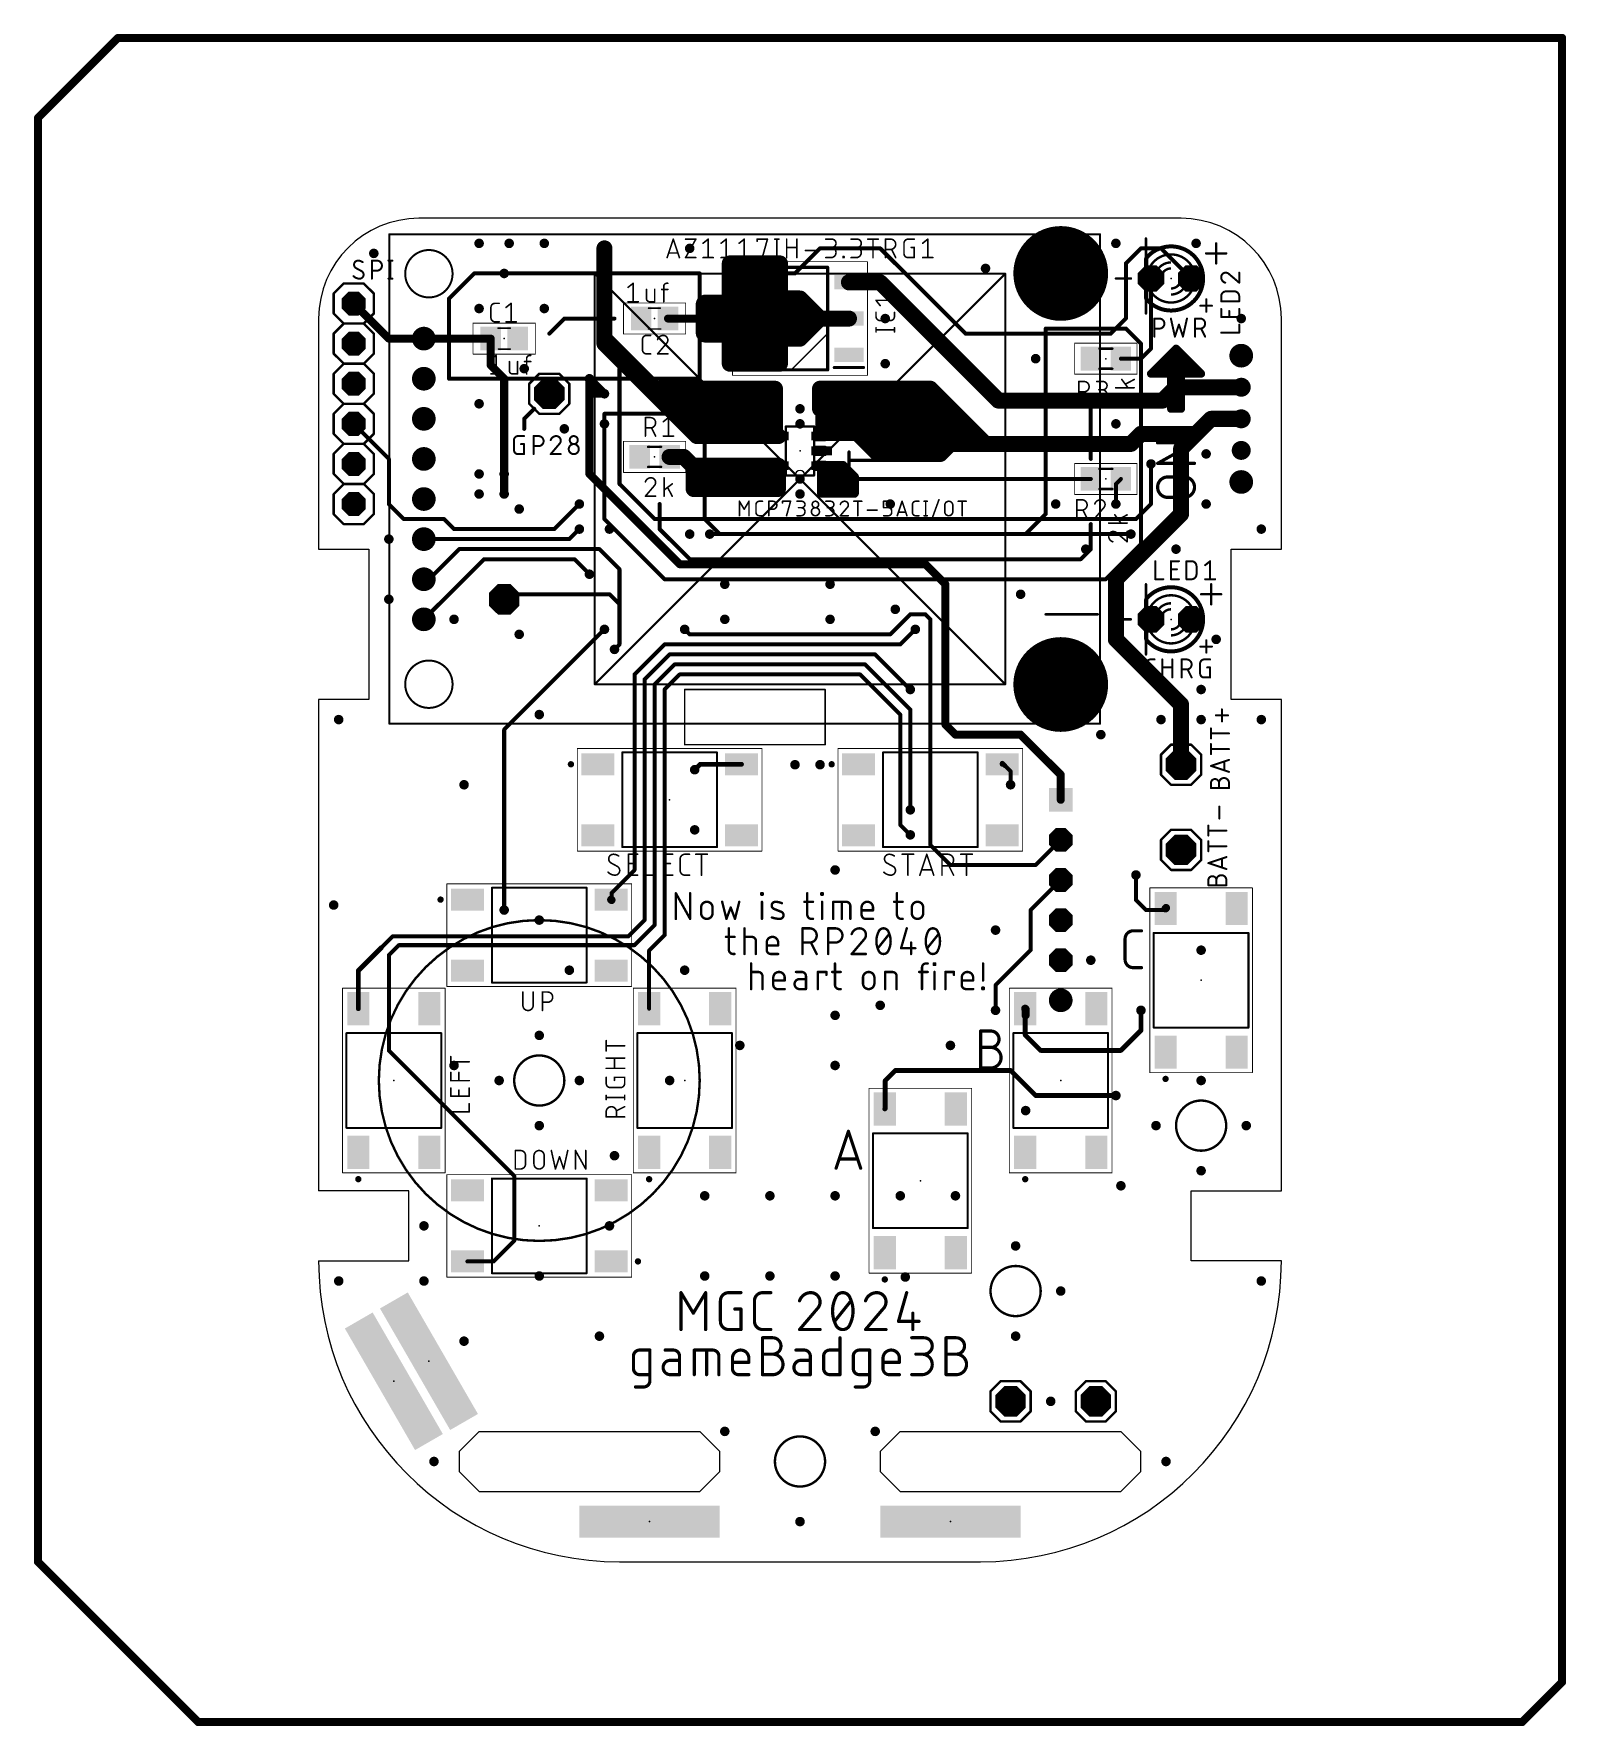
# Model space of a CAD drawing. Extents: x -1.91 to 1.91, y -2.61 to 1.61.
import ezdxf

# ---------------------------------------------------------------- set-up
doc = ezdxf.new("R2010")
doc.units = 0
for name, color, linetype in [('1', 22, 'CONTINUOUS'), ('17', 82, 'CONTINUOUS'), ('18', 82, 'CONTINUOUS'), ('20', 30, 'CONTINUOUS'), ('21', 253, 'CONTINUOUS'), ('23', 7, 'CONTINUOUS'), ('25', 253, 'CONTINUOUS'), ('39', 22, 'CONTINUOUS'), ('51', 253, 'CONTINUOUS')]:
    doc.layers.add(name, color=color, linetype=linetype)

# ---------------------------------------------------------------- blocks, each defined once
blk = doc.blocks.new('OCTAGONP')
at = {"const_width": 0.5}
blk.add_lwpolyline([(-0.25, -0.103553), (-0.25, 0.103553), (-0.103553, 0.25), (0.103553, 0.25), (0.25, 0.103553), (0.25, -0.103553), (0.103553, -0.25), (-0.103553, -0.25), (-0.25, -0.103553), (-0.25, 0.103553)], dxfattribs=at)
blk = doc.blocks.new('RECT')
blk.add_solid([(-0.5, -0.5), (0.5, -0.5), (-0.5, 0.5), (0.5, 0.5)])
blk = doc.blocks.new('SQUAREP')
blk.add_solid([(-0.5, -0.5), (0.5, -0.5), (-0.5, 0.5), (0.5, 0.5)])
blk = doc.blocks.new('ROUNDP')
at = {"const_width": 0.5}
blk.add_lwpolyline([(0, -0.25, 1), (0, 0.25, 1), (0, -0.25)], format="xyb", dxfattribs=at)
blk = doc.blocks.new('ROUNDV')
at = {"const_width": 0.5}
blk.add_lwpolyline([(0, -0.25, 1), (0, 0.25, 1), (0, -0.25)], format="xyb", dxfattribs=at)

msp = doc.modelspace()

# ---------------------------------------------------------------- linework, layer by layer
at = {"layer": '1'}
for points, const_width in [([(-1.9, 1.4), (-1.7, 1.6)], 0.02), ([(-1.7, 1.6), (1.9, 1.6)], 0.02), ([(1.9, 1.6), (1.9, -2.5)], 0.02), ([(-1.9, -2.2), (-1.9, 1.4)], 0.02), ([(-0.4875, 0.85), (-0.4875, 1.075)], 0.04), ([(-0.175, 0.935), (-0.175, 1.0375)], 0.04), ([(-0.175, 1.0375), (-0.1375, 1.0375)], 0.04), ([(-0.1375, 1.0375), (-0.1125, 1.0375)], 0.04), ([(-0.1375, 1.0375), (-0.1375, 0.7875)], 0.04), ([(-0.1125, 1.0375), (-0.075, 1.0375)], 0.04), ([(-0.1125, 0.7875), (-0.1125, 1.0375)], 0.04), ([(-0.075, 1.0375), (-0.05, 1.0375)], 0.04), ([(-0.075, 1.0375), (-0.075, 1.0125)], 0.04), ([(-0.05, 1.0375), (-0.05, 0.7875)], 0.04), ([(0.05, 1.075), (-0.0125, 1.0125)], 0.01), ([(0.05, 1.075), (0.2, 1.075)], 0.01), ([(0.2, 1.075), (0.4125, 0.8625)], 0.01), ([(0.8125, 1.0375), (0.85, 1.075)], 0.01), ([(0.85, 1.075), (0.9, 1.075)], 0.01), ([(0.9, 1.075), (0.975, 1)], 0.01), ([(-0.075, 1.0125), (-0.075, 0.7875)], 0.04), ([(-0.0125, 1.0125), (-0.075, 1.0125)], 0.01), ([(0.8125, 0.9), (0.8125, 1.0375)], 0.01), ([(0.122598, 0.99), (0.122047, 0.990551)], 0.04), ([(0.122598, 0.99), (0.2, 0.99)], 0.04), ([(0.2, 0.99), (0.49438, 0.69562)], 0.04), ([(0.875, 0.825), (0.875, 1)], 0.01), ([(-1.025, 0.85), (-1.1125, 0.9375)], 0.02), ([(-0.235, 0.935), (-0.175, 0.935)], 0.05), ([(-0.235, 0.935), (-0.235, 0.9)], 0.05), ([(-0.175, 0.935), (-0.115, 0.935)], 0.05), ([(-0.175, 0.9), (-0.175, 0.935)], 0.04), ([(-0.115, 0.935), (-0.125, 0.925)], 0.05), ([(-0.125, 0.925), (-0.125, 0.865)], 0.05), ([(-0.122047, 0.9), (-0.097047, 0.925)], 0.04), ([(-0.1, 0.95), (-0.115, 0.935)], 0.04), ([(0, 0.95), (-0.1, 0.95)], 0.04), ([(-0.097047, 0.925), (0.025, 0.925)], 0.04), ([(0.025, 0.925), (0, 0.95)], 0.04), ([(0.025, 0.925), (0.05, 0.9)], 0.04), ([(-0.329035, 0.9), (-0.235, 0.9)], 0.02), ([(-0.235, 0.9), (-0.175, 0.9)], 0.05), ([(-0.235, 0.9), (-0.235, 0.865)], 0.05), ([(-0.125, 0.865), (-0.235, 0.865)], 0.05), ([(-0.175, 0.9), (-0.145, 0.9)], 0.05), ([(0.05, 0.9), (-0.175, 0.9)], 0.04), ([(-0.175, 0.7875), (-0.175, 0.9)], 0.04), ([(-0.1, 0.85), (-0.1, 0.875)], 0.04), ([(-0.1, 0.875), (0, 0.875)], 0.04), ([(0.05, 0.9), (0, 0.85)], 0.04), ([(0.122047, 0.9), (0.05, 0.9)], 0.04), ([(0.775, 0.8625), (0.8125, 0.9)], 0.01), ([(-0.937795, 0.85), (-1.025, 0.85)], 0.02), ([(-0.937795, 0.85), (-0.770965, 0.85)], 0.02), ([(-0.770965, 0.85), (-0.770965, 0.783465)], 0.02), ([(-0.43125, 0.79375), (-0.4875, 0.85)], 0.04), ([(-0.4875, 0.8375), (-0.4875, 0.85)], 0.04), ([(-0.3375, 0.6875), (-0.4875, 0.8375)], 0.04), ([(0, 0.85), (-0.1, 0.85)], 0.04), ([(0.4125, 0.8625), (0.775, 0.8625)], 0.01), ([(-0.35625, 0.71875), (-0.43125, 0.79375)], 0.04), ([(-0.1375, 0.7875), (-0.175, 0.7875)], 0.04), ([(-0.1125, 0.7875), (-0.1375, 0.7875)], 0.04), ([(-0.075, 0.7875), (-0.1125, 0.7875)], 0.04), ([(-0.05, 0.7875), (-0.075, 0.7875)], 0.04), ([(0.799902, 0.8), (0.85, 0.8)], 0.01), ([(0.85, 0.8), (0.875, 0.825)], 0.01), ([(-0.770965, 0.783465), (-0.7375, 0.75)], 0.02), ([(-0.7375, 0.75), (-0.7375, 0.5125)], 0.02), ([(-0.525, 0.75), (-0.50625, 0.73125)], 0.02), ([(-0.525, 0.7125), (-0.525, 0.75)], 0.02), ([(-0.43125, 0.79375), (-0.45, 0.775)], 0.01), ([(-0.45, 0.775), (-0.45, 0.4875)], 0.01), ([(-0.525, 0.7125), (-0.50625, 0.73125)], 0.02), ([(-0.525, 0.7125), (-0.525, 0.5125)], 0.02), ([(-0.4875, 0.7125), (-0.525, 0.7125)], 0.02), ([(-0.50625, 0.73125), (-0.4875, 0.7125)], 0.02), ([(-0.35625, 0.71875), (-0.35, 0.725)], 0.04), ([(-0.3, 0.6625), (-0.35625, 0.71875)], 0.04), ([(-0.06875, 0.71875), (-0.35625, 0.71875)], 0.04), ([(-0.35, 0.725), (-0.0625, 0.725)], 0.04), ([(-0.0625, 0.725), (-0.06875, 0.71875)], 0.04), ([(-0.0625, 0.6875), (-0.0625, 0.725)], 0.04), ([(0.05, 0.7), (0.05, 0.725)], 0.04), ([(0.05, 0.725), (0.325, 0.725)], 0.04), ([(0.05, 0.675), (0.05, 0.7)], 0.04), ([(0.05, 0.7), (0.175, 0.7)], 0.04), ([(0.175, 0.7), (0.20625, 0.66875)], 0.04), ([(0.175, 0.7), (0.2375, 0.7)], 0.04), ([(0.2375, 0.7), (0.26875, 0.66875)], 0.04), ([(0.2375, 0.7), (0.325, 0.7)], 0.04), ([(0.325, 0.725), (0.35, 0.7)], 0.04), ([(0.325, 0.7), (0.4125, 0.6125)], 0.04), ([(0.325, 0.7), (0.35, 0.7)], 0.04), ([(0.35, 0.7), (0.4625, 0.5875)], 0.04), ([(0.90438, 0.69562), (0.9375, 0.72874)], 0.04), ([(0.9375, 0.72874), (1.1, 0.72874)], 0.04), ([(-0.3, 0.65), (-0.3375, 0.6875)], 0.04), ([(-0.3375, 0.6875), (-0.0625, 0.6875)], 0.04), ([(-0.0625, 0.6625), (-0.3, 0.6625)], 0.04), ([(-0.3, 0.6625), (-0.3, 0.65)], 0.04), ([(-0.0625, 0.6875), (-0.0625, 0.6625)], 0.04), ([(-0.0625, 0.6625), (-0.0625, 0.6375)], 0.04), ([(0.15, 0.675), (0.05, 0.675)], 0.024), ([(0.05, 0.675), (0.05, 0.655)], 0.024), ([(0.1375, 0.66), (0.13, 0.6525)], 0.04), ([(0.1625, 0.6625), (0.15, 0.675)], 0.024), ([(0.175, 0.65), (0.1625, 0.6625)], 0.04), ([(0.20625, 0.66875), (0.225, 0.65)], 0.04), ([(0.20625, 0.66875), (0.24375, 0.66875)], 0.04), ([(0.24375, 0.66875), (0.2875, 0.625)], 0.04), ([(0.26875, 0.66875), (0.2875, 0.65)], 0.04), ([(0.30625, 0.66875), (0.26875, 0.66875)], 0.04), ([(0.3125, 0.675), (0.30625, 0.66875)], 0.04), ([(0.375, 0.6125), (0.3125, 0.675)], 0.04), ([(0.49438, 0.69562), (0.90438, 0.69562)], 0.04), ([(-1.025, 0.55), (-1.1125, 0.6375)], 0.01), ([(-0.3, 0.65), (-0.2875, 0.6375)], 0.04), ([(-0.257, 0.607), (-0.2875, 0.6375)], 0.04), ([(-0.2875, 0.6375), (-0.0625, 0.6375)], 0.04), ([(-0.0625, 0.6375), (-0.0625, 0.6155)], 0.04), ([(-0.0625, 0.6155), (-0.054, 0.607)], 0.04), ([(0.05, 0.655), (0.05, 0.64)], 0.024), ([(0.0525, 0.6525), (0.05, 0.655)], 0.024), ([(0.05, 0.64), (0.05, 0.625)], 0.024), ([(0.05, 0.64), (0.17, 0.64)], 0.024), ([(0.0575, 0.6325), (0.05, 0.64)], 0.024), ([(0.05, 0.625), (0.05, 0.611)], 0.024), ([(0.05, 0.625), (0.185, 0.625)], 0.024), ([(0.13, 0.6525), (0.0525, 0.6525)], 0.024), ([(0.2, 0.6325), (0.0575, 0.6325)], 0.024), ([(0.1725, 0.6525), (0.13, 0.6525)], 0.024), ([(0.1725, 0.6525), (0.1625, 0.6625)], 0.024), ([(0.225, 0.65), (0.175, 0.65)], 0.04), ([(0.17, 0.64), (0.1775, 0.6475)], 0.024), ([(0.185, 0.625), (0.17, 0.64)], 0.02), ([(0.175, 0.65), (0.1725, 0.6525)], 0.024), ([(0.1775, 0.6475), (0.175, 0.65)], 0.024), ([(0.185, 0.625), (0.2275, 0.625)], 0.024), ([(0.1975, 0.6275), (0.195, 0.625)], 0.024), ([(0.195, 0.625), (0.2, 0.63)], 0.02), ([(0.235, 0.6325), (0.2, 0.6325)], 0.024), ([(0.2, 0.63), (0.2, 0.6325)], 0.02), ([(0.2, 0.6195), (0.2, 0.63)], 0.02), ([(0.225, 0.65), (0.268, 0.607)], 0.04), ([(0.2875, 0.65), (0.225, 0.65)], 0.04), ([(0.2275, 0.625), (0.235, 0.6325)], 0.024), ([(0.2875, 0.65), (0.3375, 0.6)], 0.04), ([(0.9875, 0.6125), (1.025, 0.65)], 0.04), ([(1.1, 0.65), (1.025, 0.65)], 0.04), ([(-0.054, 0.607), (-0.257, 0.607)], 0.04), ([(0.05, 0.611), (0.054, 0.607)], 0.024), ([(0.054, 0.607), (0.15, 0.607)], 0.024), ([(0.15, 0.607), (0.1945, 0.5625)], 0.04), ([(0.15, 0.607), (0.1875, 0.607)], 0.024), ([(0.1945, 0.6), (0.1875, 0.607)], 0.04), ([(0.2195, 0.6), (0.1945, 0.6)], 0.04), ([(0.1875, 0.607), (0.2125, 0.607)], 0.024), ([(0.2125, 0.607), (0.2, 0.6195)], 0.02), ([(0.2125, 0.607), (0.268, 0.607)], 0.04), ([(0.2195, 0.6), (0.2125, 0.607)], 0.04), ([(0.3375, 0.6), (0.2195, 0.6)], 0.04), ([(0.2125, 0.607), (0.237, 0.607)], 0.024), ([(0.35, 0.5875), (0.3375, 0.6)], 0.04), ([(0.375, 0.5875), (0.35, 0.5875)], 0.04), ([(0.35, 0.5625), (0.375, 0.5875)], 0.04), ([(0.375, 0.5875), (0.375, 0.6125)], 0.04), ([(0.45, 0.5875), (0.375, 0.5875)], 0.04), ([(0.4125, 0.6125), (0.425, 0.6125)], 0.04), ([(0.425, 0.6125), (0.45, 0.5875)], 0.04), ([(0.4625, 0.5875), (0.45, 0.5875)], 0.04), ([(0.825, 0.5875), (0.4625, 0.5875)], 0.04), ([(0.825, 0.5875), (0.85, 0.6125)], 0.04), ([(0.85, 0.6125), (0.9875, 0.6125)], 0.04), ([(0.95, 0.575), (0.9875, 0.6125)], 0.04), ([(0.95, 0.4125), (0.95, 0.575)], 0.04), ([(-1.025, 0.4375), (-1.025, 0.55)], 0.01), ([(-0.325098, 0.555), (-0.29, 0.555)], 0.04), ([(-0.268, 0.533), (-0.29, 0.555)], 0.04), ([(-0.29, 0.555), (-0.26125, 0.52625)], 0.02), ([(-0.212, 0.533), (-0.268, 0.533)], 0.04), ([(-0.212, 0.533), (-0.24, 0.505)], 0.04), ([(-0.054, 0.533), (-0.212, 0.533)], 0.04), ([(-0.212, 0.528), (-0.212, 0.533)], 0.04), ([(-0.055, 0.532), (-0.054, 0.533)], 0.04), ([(-0.055, 0.505), (-0.055, 0.532)], 0.04), ([(0.1945, 0.5625), (0.35, 0.5625)], 0.04), ([(-0.7375, 0.5125), (-0.7375, 0.4625)], 0.02), ([(-0.525, 0.5125), (-0.3, 0.2875)], 0.02), ([(-0.265, 0.475), (-0.212, 0.528)], 0.04), ([(-0.265, 0.5225), (-0.26125, 0.52625)], 0.04), ([(-0.265, 0.48), (-0.265, 0.5225)], 0.04), ([(-0.24, 0.505), (-0.265, 0.48)], 0.04), ([(-0.26125, 0.52625), (-0.24, 0.505)], 0.02), ([(-0.24, 0.505), (-0.055, 0.505)], 0.04), ([(-0.055, 0.505), (-0.055, 0.475)], 0.04), ([(-0.065, 0.495), (-0.055, 0.505)], 0.01), ([(0.054, 0.533), (0.054, 0.515)], 0.024), ([(0.054, 0.533), (0.107, 0.533)], 0.024), ([(0.054, 0.515), (0.054, 0.5)], 0.024), ([(0.054, 0.515), (0.1, 0.515)], 0.024), ([(0.059, 0.505), (0.054, 0.5)], 0.024), ([(0.054, 0.5), (0.054, 0.485)], 0.024), ([(0.1, 0.505), (0.059, 0.505)], 0.024), ([(0.1, 0.515), (0.115, 0.515)], 0.024), ([(0.1125, 0.505), (0.1, 0.505)], 0.024), ([(0.11, 0.525), (0.1, 0.515)], 0.02), ([(0.115, 0.5), (0.1, 0.485)], 0.02), ([(0.107, 0.533), (0.12, 0.52)], 0.024), ([(0.105, 0.5), (0.1, 0.505)], 0.01), ([(0.135, 0.505), (0.1125, 0.505)], 0.024), ([(0.115, 0.515), (0.12, 0.52)], 0.024), ([(0.1125, 0.505), (0.1175, 0.5)], 0.012), ([(0.12, 0.52), (0.135, 0.505)], 0.024), ([(0.135, 0.505), (0.135, 0.485)], 0.024), ([(0.875, 0.4375), (0.875, 0.5375)], 0.01), ([(-0.45, 0.4875), (-0.3625, 0.4)], 0.01), ([(-0.265, 0.48), (-0.265, 0.475)], 0.04), ([(-0.055, 0.475), (-0.265, 0.475)], 0.04), ([(0.054, 0.485), (0.054, 0.466)], 0.024), ([(0.054, 0.485), (0.1, 0.485)], 0.024), ([(0.054, 0.466), (0.055, 0.465)], 0.024), ([(0.055, 0.465), (0.135, 0.465)], 0.024), ([(0.1, 0.485), (0.135, 0.485)], 0.024), ([(0.725098, 0.5), (0.105, 0.5)], 0.01), ([(0.135, 0.485), (0.135, 0.465)], 0.024), ([(0.7875, 0.487598), (0.799902, 0.5)], 0.01), ([(0.7875, 0.4375), (0.7875, 0.487598)], 0.01), ([(-0.9875, 0.4), (-1.025, 0.4375)], 0.01), ([(-0.55, 0.4375), (-0.6125, 0.375)], 0.01), ([(0.95, 0.4125), (0.7875, 0.25)], 0.04), ([(0.8375, 0.4), (0.875, 0.4375)], 0.01), ([(-0.8875, 0.4), (-0.9875, 0.4)], 0.01), ([(-0.8875, 0.4), (-0.8625, 0.375)], 0.01), ([(-0.6125, 0.375), (-0.8625, 0.375)], 0.01), ([(-0.575, 0.35), (-0.55, 0.375)], 0.01), ([(-0.3625, 0.4), (0.8375, 0.4)], 0.01), ([(-0.937795, 0.35), (-0.575, 0.35)], 0.01), ([(0.825, 0.3625), (-0.225, 0.3625)], 0.01), ([(-0.937795, 0.15), (-0.787795, 0.3)], 0.01), ([(-0.925, 0.25), (-0.85, 0.325)], 0.01), ([(-0.85, 0.325), (-0.5, 0.325)], 0.01), ([(-0.787795, 0.3), (-0.5625, 0.3)], 0.01), ([(-0.5625, 0.3), (-0.525, 0.2625)], 0.01), ([(-0.45, 0.275), (-0.5, 0.325)], 0.01), ([(-0.3, 0.2875), (0.3125, 0.2875)], 0.02), ([(0.3125, 0.2875), (0.3625, 0.2375)], 0.02), ([(-0.937795, 0.25), (-0.925, 0.25)], 0.01), ([(-0.45, 0.1875), (-0.45, 0.275)], 0.01), ([(0.7875, 0.25), (0.7875, 0.1)], 0.04), ([(-0.7375, 0.2), (-0.725, 0.2125)], 0.01), ([(-0.725, 0.2125), (-0.475, 0.2125)], 0.01), ([(-0.45, 0.1875), (-0.475, 0.2125)], 0.01), ([(0.3625, 0.2375), (0.3625, -0.1125)], 0.02), ([(-0.45, 0.0875), (-0.45, 0.1875)], 0.01), ([(-0.7375, -0.125), (-0.4875, 0.125)], 0.01), ([(-0.2875, 0.125), (-0.275, 0.1125)], 0.01), ([(0.225, 0.1125), (0.275, 0.1625)], 0.01), ([(0.25, 0.0875), (0.2875, 0.125)], 0.01), ([(0.275, 0.1625), (0.3125, 0.1625)], 0.01), ([(0.3125, 0.1625), (0.325, 0.15)], 0.01), ([(0.325, 0.15), (0.325, -0.4125)], 0.01), ([(-0.4625, 0.075), (-0.45, 0.0875)], 0.01), ([(-0.4125, 0.0125), (-0.3375, 0.0875)], 0.01), ([(-0.3375, 0.0875), (0.25, 0.0875)], 0.01), ([(-0.275, 0.1125), (0.225, 0.1125)], 0.01), ([(0.7875, 0.1), (0.95, -0.0625)], 0.04), ([(-0.3875, 0), (-0.325, 0.0625)], 0.01), ([(-0.3625, -0.0125), (-0.3125, 0.0375)], 0.01), ([(-0.325, 0.0625), (0.1875, 0.0625)], 0.01), ([(-0.3125, 0.0375), (0.1625, 0.0375)], 0.01), ([(0.1625, 0.0375), (0.275, -0.075)], 0.01), ([(0.1875, 0.0625), (0.275, -0.025)], 0.01), ([(-0.4125, -0.475), (-0.4125, 0.0125)], 0.01), ([(-0.3875, -0.6), (-0.3875, 0)], 0.01), ([(-0.3375, -0.025), (-0.3, 0.0125)], 0.01), ([(-0.3, 0.0125), (0.15, 0.0125)], 0.01), ([(0.15, 0.0125), (0.25, -0.0875)], 0.01), ([(-0.3625, -0.6125), (-0.3625, -0.0125)], 0.01), ([(-0.3375, -0.6375), (-0.3375, -0.025)], 0.01), ([(0.25, -0.0875), (0.25, -0.3625)], 0.01), ([(0.275, -0.075), (0.275, -0.325)], 0.01), ([(0.95, -0.0625), (0.95, -0.2125)], 0.04), ([(-0.7375, -0.575), (-0.7375, -0.125)], 0.01), ([(0.3625, -0.1125), (0.3875, -0.1375)], 0.02), ([(0.3875, -0.1375), (0.55, -0.1375)], 0.02), ([(0.55, -0.1375), (0.65, -0.2375)], 0.02), ([(-0.248917, -0.211417), (-0.2625, -0.225)], 0.012), ([(-0.145866, -0.211417), (-0.248917, -0.211417)], 0.012), ([(0.510696, -0.214755), (0.504134, -0.208817)], 0.012), ([(0.504134, -0.208817), (0.504134, -0.211417)], 0.012), ([(0.525, -0.229059), (0.510696, -0.214755)], 0.01), ([(0.525, -0.2625), (0.525, -0.229059)], 0.01), ([(0.65, -0.2375), (0.65, -0.3)], 0.02), ([(0.25, -0.3625), (0.275, -0.3875)], 0.01), ([(0.375, -0.4625), (0.325, -0.4125)], 0.01), ([(0.65, -0.4), (0.5875, -0.4625)], 0.01), ([(0.5875, -0.4625), (0.375, -0.4625)], 0.01), ([(-0.469783, -0.532283), (-0.4125, -0.475)], 0.01), ([(0.575, -0.575), (0.65, -0.5)], 0.01), ([(0.8375, -0.4875), (0.8375, -0.55)], 0.01), ([(-0.469783, -0.55), (-0.470866, -0.548917)], 0.02), ([(-0.469783, -0.532283), (-0.469783, -0.55)], 0.01), ([(0.8375, -0.55), (0.8625, -0.575)], 0.01), ([(0.575, -0.675), (0.575, -0.575)], 0.01), ([(0.8625, -0.575), (0.907283, -0.575)], 0.01), ([(0.9125, -0.569783), (0.911417, -0.570866)], 0.02), ([(0.907283, -0.575), (0.911417, -0.570866)], 0.01), ([(-0.428125, -0.640625), (-0.3875, -0.6)], 0.01), ([(-0.4125, -0.6625), (-0.3625, -0.6125)], 0.01), ([(-0.376083, -0.676083), (-0.3375, -0.6375)], 0.01), ([(-1.04375, -0.66875), (-1.101083, -0.726083)], 0.012), ([(-1.04375, -0.66875), (-1.015625, -0.640625)], 0.01), ([(-1.025, -0.6875), (-1, -0.6625)], 0.01), ([(-1.015625, -0.640625), (-0.428125, -0.640625)], 0.01), ([(-1, -0.6625), (-0.4125, -0.6625)], 0.01), ([(-0.376083, -0.676083), (-0.376083, -0.820866)], 0.01), ([(0.4875, -0.7625), (0.575, -0.675)], 0.01), ([(-1.025, -0.925), (-1.025, -0.6875)], 0.01), ([(-1.101083, -0.726083), (-1.101083, -0.820866)], 0.012), ([(0.4875, -0.825), (0.4875, -0.7625)], 0.01), ([(0.5625, -0.821949), (0.561417, -0.820866)], 0.02), ([(0.5625, -0.8375), (0.5625, -0.821949)], 0.02), ([(0.561417, -0.820866), (0.561417, -0.886417)], 0.012), ([(0.85, -0.875), (0.85, -0.825)], 0.012), ([(0.561417, -0.886417), (0.6, -0.925)], 0.012), ([(0.8, -0.925), (0.85, -0.875)], 0.012), ([(-0.7125, -1.2375), (-1.025, -0.925)], 0.01), ([(0.6, -0.925), (0.8, -0.925)], 0.012), ([(0.2125, -1), (0.2375, -0.975)], 0.012), ([(0.525, -0.975), (0.2375, -0.975)], 0.012), ([(0.5875, -1.0375), (0.525, -0.975)], 0.012), ([(0.2125, -1), (0.2125, -1.069783)], 0.012), ([(0.7875, -1.0375), (0.5875, -1.0375)], 0.012), ([(0.2125, -1.069783), (0.211417, -1.070866)], 0.012), ([(-0.7125, -1.4), (-0.7125, -1.2375)], 0.01), ([(-0.7125, -1.4), (-0.763583, -1.451083)], 0.01), ([(-0.763583, -1.451083), (-0.829134, -1.451083)], 0.01), ([(-1.5, -2.6), (-1.9, -2.2)], 0.02), ([(1.9, -2.5), (1.8, -2.6)], 0.02), ([(1.8, -2.6), (-1.5, -2.6)], 0.02)]:
    msp.add_lwpolyline(points, dxfattribs=dict(at, const_width=const_width))
for points, const_width in [([(-1.7, 1.605, 1), (-1.7, 1.595)], 0.01), ([(-1.696464, 1.596464, 1), (-1.703536, 1.603536)], 0.01), ([(1.905, 1.6, 1), (1.895, 1.6)], 0.01), ([(1.9, 1.595, 1), (1.9, 1.605)], 0.01), ([(-1.903536, 1.403536, 1), (-1.896464, 1.396464)], 0.01), ([(-1.895, 1.4, 1), (-1.905, 1.4)], 0.01), ([(-0.4775, 1.075, 1), (-0.4975, 1.075)], 0.02), ([(-0.165, 1.0375, 1), (-0.185, 1.0375)], 0.02), ([(-0.175, 1.0475, 1), (-0.175, 1.0275)], 0.02), ([(-0.1375, 1.0475, 1), (-0.1375, 1.0275)], 0.02), ([(-0.1275, 1.0375, 1), (-0.1475, 1.0375)], 0.02), ([(-0.1375, 1.0275, 1), (-0.1375, 1.0475)], 0.02), ([(-0.1125, 1.0475, 1), (-0.1125, 1.0275)], 0.02), ([(-0.1025, 1.0375, 1), (-0.1225, 1.0375)], 0.02), ([(-0.1125, 1.0275, 1), (-0.1125, 1.0475)], 0.02), ([(-0.075, 1.0475, 1), (-0.075, 1.0275)], 0.02), ([(-0.065, 1.0375, 1), (-0.085, 1.0375)], 0.02), ([(-0.075, 1.0275, 1), (-0.075, 1.0475)], 0.02), ([(-0.04, 1.0375, 1), (-0.06, 1.0375)], 0.02), ([(-0.05, 1.0275, 1), (-0.05, 1.0475)], 0.02), ([(0.05, 1.0775, 1), (0.05, 1.0725)], 0.005), ([(0.051768, 1.073232, 1), (0.048232, 1.076768)], 0.005), ([(0.201768, 1.076768, 1), (0.198232, 1.073232)], 0.005), ([(0.2, 1.0725, 1), (0.2, 1.0775)], 0.005), ([(0.85, 1.0775, 1), (0.85, 1.0725)], 0.005), ([(0.851768, 1.073232, 1), (0.848232, 1.076768)], 0.005), ([(0.901768, 1.076768, 1), (0.898232, 1.073232)], 0.005), ([(0.9, 1.0725, 1), (0.9, 1.0775)], 0.005), ([(-0.065, 1.0125, 1), (-0.085, 1.0125)], 0.02), ([(-0.085, 1.0125, 1), (-0.065, 1.0125)], 0.02), ([(-0.075, 1.015, 1), (-0.075, 1.01)], 0.005), ([(-0.014268, 1.014268, 1), (-0.010732, 1.010732)], 0.005), ([(-0.0125, 1.01, 1), (-0.0125, 1.015)], 0.005), ([(0.815, 1.0375, 1), (0.81, 1.0375)], 0.005), ([(0.810732, 1.039268, 1), (0.814268, 1.035732)], 0.005), ([(0.129118, 0.997622, 1), (0.114976, 0.98348)], 0.02), ([(0.122598, 1, 1), (0.122598, 0.98)], 0.02), ([(0.115527, 0.982929, 1), (0.129669, 0.997071)], 0.02), ([(0.207071, 0.997071, 1), (0.192929, 0.982929)], 0.02), ([(0.2, 0.98, 1), (0.2, 1)], 0.02), ([(0.8775, 1, 1), (0.8725, 1)], 0.005), ([(0.973232, 0.998232, 1), (0.976768, 1.001768)], 0.005), ([(-1.108964, 0.941036, 1), (-1.116036, 0.933964)], 0.01), ([(-0.235, 0.9475, 1), (-0.235, 0.9225)], 0.025), ([(-0.2225, 0.935, 1), (-0.2475, 0.935)], 0.025), ([(-0.175, 0.9475, 1), (-0.175, 0.9225)], 0.025), ([(-0.165, 0.935, 1), (-0.185, 0.935)], 0.02), ([(-0.185, 0.935, 1), (-0.165, 0.935)], 0.02), ([(-0.175, 0.9225, 1), (-0.175, 0.9475)], 0.025), ([(-0.1125, 0.925, 1), (-0.1375, 0.925)], 0.025), ([(-0.133839, 0.933839, 1), (-0.116161, 0.916161)], 0.025), ([(-0.106161, 0.926161, 1), (-0.123839, 0.943839)], 0.025), ([(-0.122071, 0.942071, 1), (-0.107929, 0.927929)], 0.02), ([(-0.115, 0.9225, 1), (-0.115, 0.9475)], 0.025), ([(-0.1, 0.96, 1), (-0.1, 0.94)], 0.02), ([(-0.092929, 0.942929, 1), (-0.107071, 0.957071)], 0.02), ([(-0.097047, 0.935, 1), (-0.097047, 0.915)], 0.02), ([(-0.089976, 0.917929, 1), (-0.104118, 0.932071)], 0.02), ([(0.007071, 0.957071, 1), (-0.007071, 0.942929)], 0.02), ([(0, 0.94, 1), (0, 0.96)], 0.02), ([(0.032071, 0.932071, 1), (0.017929, 0.917929)], 0.02), ([(0.017929, 0.917929, 1), (0.032071, 0.932071)], 0.02), ([(0.025, 0.915, 1), (0.025, 0.935)], 0.02), ([(-0.329035, 0.905, 1), (-0.329035, 0.895)], 0.01), ([(-0.235, 0.9125, 1), (-0.235, 0.8875)], 0.025), ([(-0.2225, 0.9, 1), (-0.2475, 0.9)], 0.025), ([(-0.2475, 0.9, 1), (-0.2225, 0.9)], 0.025), ([(-0.235, 0.8775, 1), (-0.235, 0.8525)], 0.025), ([(-0.235, 0.895, 1), (-0.235, 0.905)], 0.01), ([(-0.175, 0.9125, 1), (-0.175, 0.8875)], 0.025), ([(-0.175, 0.91, 1), (-0.175, 0.89)], 0.02), ([(-0.165, 0.9, 1), (-0.185, 0.9)], 0.02), ([(-0.185, 0.9, 1), (-0.165, 0.9)], 0.02), ([(-0.175, 0.8875, 1), (-0.175, 0.9125)], 0.025), ([(-0.145, 0.8875, 1), (-0.145, 0.9125)], 0.025), ([(-0.129118, 0.907071, 1), (-0.114976, 0.892929)], 0.02), ([(-0.125, 0.8525, 1), (-0.125, 0.8775)], 0.025), ([(-0.09, 0.875, 1), (-0.11, 0.875)], 0.02), ([(-0.1, 0.885, 1), (-0.1, 0.865)], 0.02), ([(0, 0.865, 1), (0, 0.885)], 0.02), ([(0.05, 0.91, 1), (0.05, 0.89)], 0.02), ([(0.057071, 0.892929, 1), (0.042929, 0.907071)], 0.02), ([(0.042929, 0.892929, 1), (0.057071, 0.907071)], 0.02), ([(0.05, 0.89, 1), (0.05, 0.91)], 0.02), ([(0.122047, 0.89, 1), (0.122047, 0.91)], 0.02), ([(0.81, 0.9, 1), (0.815, 0.9)], 0.005), ([(0.814268, 0.898232, 1), (0.810732, 0.901768)], 0.005), ([(-1.025, 0.855, 1), (-1.025, 0.845)], 0.01), ([(-1.028536, 0.846464, 1), (-1.021464, 0.853536)], 0.01), ([(-0.937795, 0.855, 1), (-0.937795, 0.845)], 0.01), ([(-0.937795, 0.845, 1), (-0.937795, 0.855)], 0.01), ([(-0.765965, 0.85, 1), (-0.775965, 0.85)], 0.01), ([(-0.770965, 0.845, 1), (-0.770965, 0.855)], 0.01), ([(-0.480429, 0.857071, 1), (-0.494571, 0.842929)], 0.02), ([(-0.4775, 0.85, 1), (-0.4975, 0.85)], 0.02), ([(-0.4975, 0.85, 1), (-0.4775, 0.85)], 0.02), ([(-0.480429, 0.844571, 1), (-0.494571, 0.830429)], 0.02), ([(-0.4975, 0.8375, 1), (-0.4775, 0.8375)], 0.02), ([(-0.2475, 0.865, 1), (-0.2225, 0.865)], 0.025), ([(-0.1375, 0.865, 1), (-0.1125, 0.865)], 0.025), ([(-0.1, 0.86, 1), (-0.1, 0.84)], 0.02), ([(-0.11, 0.85, 1), (-0.09, 0.85)], 0.02), ([(-0.007071, 0.857071, 1), (0.007071, 0.842929)], 0.02), ([(0, 0.84, 1), (0, 0.86)], 0.02), ([(0.4125, 0.865, 1), (0.4125, 0.86)], 0.005), ([(0.410732, 0.860732, 1), (0.414268, 0.864268)], 0.005), ([(0.773232, 0.864268, 1), (0.776768, 0.860732)], 0.005), ([(0.775, 0.86, 1), (0.775, 0.865)], 0.005), ([(-0.424179, 0.800821, 1), (-0.438321, 0.786679)], 0.02), ([(-0.438321, 0.786679, 1), (-0.424179, 0.800821)], 0.02), ([(-0.175, 0.7975, 1), (-0.175, 0.7775)], 0.02), ([(-0.1375, 0.7975, 1), (-0.1375, 0.7775)], 0.02), ([(-0.1375, 0.7775, 1), (-0.1375, 0.7975)], 0.02), ([(-0.1125, 0.7975, 1), (-0.1125, 0.7775)], 0.02), ([(-0.1125, 0.7775, 1), (-0.1125, 0.7975)], 0.02), ([(-0.075, 0.7975, 1), (-0.075, 0.7775)], 0.02), ([(-0.075, 0.7775, 1), (-0.075, 0.7975)], 0.02), ([(-0.05, 0.7775, 1), (-0.05, 0.7975)], 0.02), ([(0.799902, 0.8025, 1), (0.799902, 0.7975)], 0.005), ([(0.848232, 0.801768, 1), (0.851768, 0.798232)], 0.005), ([(0.85, 0.7975, 1), (0.85, 0.8025)], 0.005), ([(0.8725, 0.825, 1), (0.8775, 0.825)], 0.005), ([(0.876768, 0.823232, 1), (0.873232, 0.826768)], 0.005), ([(-0.775965, 0.783465, 1), (-0.765965, 0.783465)], 0.01), ([(-0.767429, 0.787, 1), (-0.7745, 0.779929)], 0.01), ([(-0.7325, 0.75, 1), (-0.7425, 0.75)], 0.01), ([(-0.521464, 0.753536, 1), (-0.528536, 0.746464)], 0.01), ([(-0.52, 0.75, 1), (-0.53, 0.75)], 0.01), ([(-0.4475, 0.775, 1), (-0.4525, 0.775)], 0.005), ([(-0.451768, 0.776768, 1), (-0.448232, 0.773232)], 0.005), ([(-0.429482, 0.791982, 1), (-0.433018, 0.795518)], 0.005), ([(-0.185, 0.7875, 1), (-0.165, 0.7875)], 0.02), ([(-0.1475, 0.7875, 1), (-0.1275, 0.7875)], 0.02), ([(-0.1225, 0.7875, 1), (-0.1025, 0.7875)], 0.02), ([(-0.085, 0.7875, 1), (-0.065, 0.7875)], 0.02), ([(-0.06, 0.7875, 1), (-0.04, 0.7875)], 0.02), ([(-0.741036, 0.746464, 1), (-0.733964, 0.753536)], 0.01), ([(-0.528536, 0.716036, 1), (-0.521464, 0.708964)], 0.01), ([(-0.52, 0.7125, 1), (-0.53, 0.7125)], 0.01), ([(-0.525, 0.7175, 1), (-0.525, 0.7075)], 0.01), ([(-0.53, 0.7125, 1), (-0.52, 0.7125)], 0.01), ([(-0.502714, 0.734786, 1), (-0.509786, 0.727714)], 0.01), ([(-0.502714, 0.727714, 1), (-0.509786, 0.734786)], 0.01), ([(-0.509786, 0.727714, 1), (-0.502714, 0.734786)], 0.01), ([(-0.491036, 0.708964, 1), (-0.483964, 0.716036)], 0.01), ([(-0.4875, 0.7075, 1), (-0.4875, 0.7175)], 0.01), ([(-0.349179, 0.725821, 1), (-0.363321, 0.711679)], 0.02), ([(-0.35625, 0.72875, 1), (-0.35625, 0.70875)], 0.02), ([(-0.363321, 0.725821, 1), (-0.349179, 0.711679)], 0.02), ([(-0.363321, 0.711679, 1), (-0.349179, 0.725821)], 0.02), ([(-0.35, 0.735, 1), (-0.35, 0.715)], 0.02), ([(-0.342929, 0.717929, 1), (-0.357071, 0.732071)], 0.02), ([(-0.075821, 0.725821, 1), (-0.061679, 0.711679)], 0.02), ([(-0.0525, 0.725, 1), (-0.0725, 0.725)], 0.02), ([(-0.055429, 0.717929, 1), (-0.069571, 0.732071)], 0.02), ([(-0.06875, 0.70875, 1), (-0.06875, 0.72875)], 0.02), ([(-0.0625, 0.715, 1), (-0.0625, 0.735)], 0.02), ([(0.06, 0.725, 1), (0.04, 0.725)], 0.02), ([(0.05, 0.735, 1), (0.05, 0.715)], 0.02), ([(0.06, 0.7, 1), (0.04, 0.7)], 0.02), ([(0.05, 0.71, 1), (0.05, 0.69)], 0.02), ([(0.182071, 0.707071, 1), (0.167929, 0.692929)], 0.02), ([(0.175, 0.71, 1), (0.175, 0.69)], 0.02), ([(0.175, 0.69, 1), (0.175, 0.71)], 0.02), ([(0.244571, 0.707071, 1), (0.230429, 0.692929)], 0.02), ([(0.2375, 0.71, 1), (0.2375, 0.69)], 0.02), ([(0.2375, 0.69, 1), (0.2375, 0.71)], 0.02), ([(0.332071, 0.732071, 1), (0.317929, 0.717929)], 0.02), ([(0.332071, 0.707071, 1), (0.317929, 0.692929)], 0.02), ([(0.325, 0.71, 1), (0.325, 0.69)], 0.02), ([(0.325, 0.715, 1), (0.325, 0.735)], 0.02), ([(0.325, 0.69, 1), (0.325, 0.71)], 0.02), ([(0.357071, 0.707071, 1), (0.342929, 0.692929)], 0.02), ([(0.35, 0.69, 1), (0.35, 0.71)], 0.02), ([(0.9375, 0.73874, 1), (0.9375, 0.71874)], 0.02), ([(0.944571, 0.721669, 1), (0.930429, 0.735811)], 0.02), ([(1.1, 0.71874, 1), (1.1, 0.73874)], 0.02), ([(-0.330429, 0.694571, 1), (-0.344571, 0.680429)], 0.02), ([(-0.3375, 0.6975, 1), (-0.3375, 0.6775)], 0.02), ([(-0.344571, 0.680429, 1), (-0.330429, 0.694571)], 0.02), ([(-0.3, 0.6725, 1), (-0.3, 0.6525)], 0.02), ([(-0.29, 0.6625, 1), (-0.31, 0.6625)], 0.02), ([(-0.307071, 0.655429, 1), (-0.292929, 0.669571)], 0.02), ([(-0.0525, 0.6875, 1), (-0.0725, 0.6875)], 0.02), ([(-0.0725, 0.6875, 1), (-0.0525, 0.6875)], 0.02), ([(-0.0525, 0.6625, 1), (-0.0725, 0.6625)], 0.02), ([(-0.0625, 0.6775, 1), (-0.0625, 0.6975)], 0.02), ([(-0.0625, 0.6525, 1), (-0.0625, 0.6725)], 0.02), ([(0.04, 0.7, 1), (0.06, 0.7)], 0.02), ([(0.04, 0.675, 1), (0.06, 0.675)], 0.02), ([(0.05, 0.681, 1), (0.05, 0.669)], 0.012), ([(0.056, 0.675, 1), (0.044, 0.675)], 0.012), ([(0.144571, 0.652929, 1), (0.130429, 0.667071)], 0.02), ([(0.154243, 0.679243, 1), (0.145757, 0.670757)], 0.012), ([(0.169571, 0.669571, 1), (0.155429, 0.655429)], 0.02), ([(0.15, 0.669, 1), (0.15, 0.681)], 0.012), ([(0.213321, 0.675821, 1), (0.199179, 0.661679)], 0.02), ([(0.20625, 0.67875, 1), (0.20625, 0.65875)], 0.02), ([(0.199179, 0.661679, 1), (0.213321, 0.675821)], 0.02), ([(0.250821, 0.675821, 1), (0.236679, 0.661679)], 0.02), ([(0.24375, 0.65875, 1), (0.24375, 0.67875)], 0.02), ([(0.275821, 0.675821, 1), (0.261679, 0.661679)], 0.02), ([(0.26875, 0.67875, 1), (0.26875, 0.65875)], 0.02), ([(0.261679, 0.661679, 1), (0.275821, 0.675821)], 0.02), ([(0.299179, 0.675821, 1), (0.313321, 0.661679)], 0.02), ([(0.319571, 0.682071, 1), (0.305429, 0.667929)], 0.02), ([(0.319571, 0.667929, 1), (0.305429, 0.682071)], 0.02), ([(0.30625, 0.65875, 1), (0.30625, 0.67875)], 0.02), ([(0.342929, 0.692929, 1), (0.357071, 0.707071)], 0.02), ([(0.49438, 0.70562, 1), (0.49438, 0.68562)], 0.02), ([(0.487309, 0.688549, 1), (0.501451, 0.702691)], 0.02), ([(0.897309, 0.702691, 1), (0.911451, 0.688549)], 0.02), ([(0.90438, 0.68562, 1), (0.90438, 0.70562)], 0.02), ([(-1.110732, 0.639268, 1), (-1.114268, 0.635732)], 0.005), ([(-0.292929, 0.657071, 1), (-0.307071, 0.642929)], 0.02), ([(-0.31, 0.65, 1), (-0.29, 0.65)], 0.02), ([(-0.307071, 0.642929, 1), (-0.292929, 0.657071)], 0.02), ([(-0.280429, 0.644571, 1), (-0.294571, 0.630429)], 0.02), ([(-0.2875, 0.6475, 1), (-0.2875, 0.6275)], 0.02), ([(-0.294571, 0.630429, 1), (-0.280429, 0.644571)], 0.02), ([(-0.0725, 0.6625, 1), (-0.0525, 0.6625)], 0.02), ([(-0.0525, 0.6375, 1), (-0.0725, 0.6375)], 0.02), ([(-0.0725, 0.6375, 1), (-0.0525, 0.6375)], 0.02), ([(-0.055429, 0.622571, 1), (-0.069571, 0.608429)], 0.02), ([(-0.0625, 0.6275, 1), (-0.0625, 0.6475)], 0.02), ([(0.054243, 0.659243, 1), (0.045757, 0.650757)], 0.012), ([(0.054243, 0.644243, 1), (0.045757, 0.635757)], 0.012), ([(0.056, 0.655, 1), (0.044, 0.655)], 0.012), ([(0.044, 0.655, 1), (0.056, 0.655)], 0.012), ([(0.056, 0.64, 1), (0.044, 0.64)], 0.012), ([(0.05, 0.646, 1), (0.05, 0.634)], 0.012), ([(0.044, 0.64, 1), (0.056, 0.64)], 0.012), ([(0.056, 0.625, 1), (0.044, 0.625)], 0.012), ([(0.05, 0.631, 1), (0.05, 0.619)], 0.012), ([(0.0525, 0.6585, 1), (0.0525, 0.6465)], 0.012), ([(0.048257, 0.648257, 1), (0.056743, 0.656743)], 0.012), ([(0.0575, 0.6385, 1), (0.0575, 0.6265)], 0.012), ([(0.053257, 0.628257, 1), (0.061743, 0.636743)], 0.012), ([(0.122929, 0.659571, 1), (0.137071, 0.645429)], 0.02), ([(0.13, 0.6585, 1), (0.13, 0.6465)], 0.012), ([(0.13, 0.6465, 1), (0.13, 0.6585)], 0.012), ([(0.166743, 0.666743, 1), (0.158257, 0.658257)], 0.012), ([(0.158257, 0.658257, 1), (0.166743, 0.666743)], 0.012), ([(0.175, 0.66, 1), (0.175, 0.64)], 0.02), ([(0.167929, 0.642929, 1), (0.182071, 0.657071)], 0.02), ([(0.165757, 0.644243, 1), (0.174243, 0.635757)], 0.012), ([(0.173536, 0.643536, 1), (0.166464, 0.636464)], 0.01), ([(0.176743, 0.656743, 1), (0.168257, 0.648257)], 0.012), ([(0.168257, 0.648257, 1), (0.176743, 0.656743)], 0.012), ([(0.179243, 0.654243, 1), (0.170757, 0.645757)], 0.012), ([(0.17, 0.634, 1), (0.17, 0.646)], 0.012), ([(0.170757, 0.645757, 1), (0.179243, 0.654243)], 0.012), ([(0.1725, 0.6465, 1), (0.1725, 0.6585)], 0.012), ([(0.181743, 0.643257, 1), (0.173257, 0.651743)], 0.012), ([(0.173257, 0.643257, 1), (0.181743, 0.651743)], 0.012), ([(0.185, 0.631, 1), (0.185, 0.619)], 0.012), ([(0.181464, 0.621464, 1), (0.188536, 0.628536)], 0.01), ([(0.185, 0.619, 1), (0.185, 0.631)], 0.012), ([(0.190757, 0.629243, 1), (0.199243, 0.620757)], 0.012), ([(0.191464, 0.628536, 1), (0.198536, 0.621464)], 0.01), ([(0.201743, 0.623257, 1), (0.193257, 0.631743)], 0.012), ([(0.2, 0.6385, 1), (0.2, 0.6265)], 0.012), ([(0.205, 0.6325, 1), (0.195, 0.6325)], 0.01), ([(0.205, 0.63, 1), (0.195, 0.63)], 0.01), ([(0.195, 0.63, 1), (0.205, 0.63)], 0.01), ([(0.203536, 0.626464, 1), (0.196464, 0.633536)], 0.01), ([(0.2, 0.6265, 1), (0.2, 0.6385)], 0.012), ([(0.232071, 0.657071, 1), (0.217929, 0.642929)], 0.02), ([(0.225, 0.66, 1), (0.225, 0.64)], 0.02), ([(0.217929, 0.642929, 1), (0.232071, 0.657071)], 0.02), ([(0.225, 0.64, 1), (0.225, 0.66)], 0.02), ([(0.223257, 0.629243, 1), (0.231743, 0.620757)], 0.012), ([(0.2275, 0.619, 1), (0.2275, 0.631)], 0.012), ([(0.239243, 0.628257, 1), (0.230757, 0.636743)], 0.012), ([(0.235, 0.6265, 1), (0.235, 0.6385)], 0.012), ([(0.294571, 0.657071, 1), (0.280429, 0.642929)], 0.02), ([(0.280429, 0.642929, 1), (0.294571, 0.657071)], 0.02), ([(0.280429, 0.617929, 1), (0.294571, 0.632071)], 0.02), ([(0.2875, 0.64, 1), (0.2875, 0.66)], 0.02), ([(1.025, 0.66, 1), (1.025, 0.64)], 0.02), ([(1.032071, 0.642929, 1), (1.017929, 0.657071)], 0.02), ([(1.1, 0.64, 1), (1.1, 0.66)], 0.02), ([(-0.257, 0.617, 1), (-0.257, 0.597)], 0.02), ([(-0.264071, 0.599929, 1), (-0.249929, 0.614071)], 0.02), ([(-0.0725, 0.6155, 1), (-0.0525, 0.6155)], 0.02), ([(-0.061071, 0.599929, 1), (-0.046929, 0.614071)], 0.02), ([(-0.054, 0.597, 1), (-0.054, 0.617)], 0.02), ([(0.054243, 0.615243, 1), (0.045757, 0.606757)], 0.012), ([(0.044, 0.625, 1), (0.056, 0.625)], 0.012), ([(0.044, 0.611, 1), (0.056, 0.611)], 0.012), ([(0.054, 0.613, 1), (0.054, 0.601)], 0.012), ([(0.049757, 0.602757, 1), (0.058243, 0.611243)], 0.012), ([(0.157071, 0.614071, 1), (0.142929, 0.599929)], 0.02), ([(0.15, 0.613, 1), (0.15, 0.601)], 0.012), ([(0.15, 0.601, 1), (0.15, 0.613)], 0.012), ([(0.194571, 0.614071, 1), (0.180429, 0.599929)], 0.02), ([(0.1945, 0.61, 1), (0.1945, 0.59)], 0.02), ([(0.1875, 0.613, 1), (0.1875, 0.601)], 0.012), ([(0.187429, 0.592929, 1), (0.201571, 0.607071)], 0.02), ([(0.1875, 0.601, 1), (0.1875, 0.613)], 0.012), ([(0.203536, 0.623036, 1), (0.196464, 0.615964)], 0.01), ([(0.195, 0.6195, 1), (0.205, 0.6195)], 0.01), ([(0.2125, 0.617, 1), (0.2125, 0.597)], 0.02), ([(0.219571, 0.614071, 1), (0.205429, 0.599929)], 0.02), ([(0.2195, 0.61, 1), (0.2195, 0.59)], 0.02), ([(0.2125, 0.613, 1), (0.2125, 0.601)], 0.012), ([(0.212429, 0.592929, 1), (0.226571, 0.607071)], 0.02), ([(0.208964, 0.603464, 1), (0.216036, 0.610536)], 0.01), ([(0.2125, 0.601, 1), (0.2125, 0.613)], 0.012), ([(0.2195, 0.59, 1), (0.2195, 0.61)], 0.02), ([(0.237, 0.601, 1), (0.237, 0.613)], 0.012), ([(0.260929, 0.599929, 1), (0.275071, 0.614071)], 0.02), ([(0.268, 0.597, 1), (0.268, 0.617)], 0.02), ([(0.344571, 0.607071, 1), (0.330429, 0.592929)], 0.02), ([(0.330429, 0.592929, 1), (0.344571, 0.607071)], 0.02), ([(0.3375, 0.59, 1), (0.3375, 0.61)], 0.02), ([(0.35, 0.5975, 1), (0.35, 0.5775)], 0.02), ([(0.342929, 0.580429, 1), (0.357071, 0.594571)], 0.02), ([(0.385, 0.6125, 1), (0.365, 0.6125)], 0.02), ([(0.375, 0.5975, 1), (0.375, 0.5775)], 0.02), ([(0.365, 0.5875, 1), (0.385, 0.5875)], 0.02), ([(0.367929, 0.605429, 1), (0.382071, 0.619571)], 0.02), ([(0.382071, 0.580429, 1), (0.367929, 0.594571)], 0.02), ([(0.375, 0.5775, 1), (0.375, 0.5975)], 0.02), ([(0.4125, 0.6225, 1), (0.4125, 0.6025)], 0.02), ([(0.405429, 0.605429, 1), (0.419571, 0.619571)], 0.02), ([(0.432071, 0.619571, 1), (0.417929, 0.605429)], 0.02), ([(0.425, 0.6025, 1), (0.425, 0.6225)], 0.02), ([(0.45, 0.5975, 1), (0.45, 0.5775)], 0.02), ([(0.442929, 0.580429, 1), (0.457071, 0.594571)], 0.02), ([(0.45, 0.5775, 1), (0.45, 0.5975)], 0.02), ([(0.4625, 0.5975, 1), (0.4625, 0.5775)], 0.02), ([(0.455429, 0.580429, 1), (0.469571, 0.594571)], 0.02), ([(0.4625, 0.5775, 1), (0.4625, 0.5975)], 0.02), ([(0.817929, 0.594571, 1), (0.832071, 0.580429)], 0.02), ([(0.825, 0.5775, 1), (0.825, 0.5975)], 0.02), ([(0.85, 0.6225, 1), (0.85, 0.6025)], 0.02), ([(0.857071, 0.605429, 1), (0.842929, 0.619571)], 0.02), ([(0.96, 0.575, 1), (0.94, 0.575)], 0.02), ([(0.942929, 0.582071, 1), (0.957071, 0.567929)], 0.02), ([(0.980429, 0.619571, 1), (0.994571, 0.605429)], 0.02), ([(0.994571, 0.605429, 1), (0.980429, 0.619571)], 0.02), ([(0.9875, 0.6025, 1), (0.9875, 0.6225)], 0.02), ([(-1.0225, 0.55, 1), (-1.0275, 0.55)], 0.005), ([(-1.026768, 0.548232, 1), (-1.023232, 0.551768)], 0.005), ([(-0.325098, 0.565, 1), (-0.325098, 0.545)], 0.02), ([(-0.282929, 0.562071, 1), (-0.297071, 0.547929)], 0.02), ([(-0.286464, 0.558536, 1), (-0.293536, 0.551464)], 0.01), ([(-0.29, 0.545, 1), (-0.29, 0.565)], 0.02), ([(-0.268, 0.543, 1), (-0.268, 0.523)], 0.02), ([(-0.275071, 0.525929, 1), (-0.260929, 0.540071)], 0.02), ([(-0.212, 0.543, 1), (-0.212, 0.523)], 0.02), ([(-0.202, 0.533, 1), (-0.222, 0.533)], 0.02), ([(-0.204929, 0.525929, 1), (-0.219071, 0.540071)], 0.02), ([(-0.212, 0.523, 1), (-0.212, 0.543)], 0.02), ([(-0.045, 0.532, 1), (-0.065, 0.532)], 0.02), ([(-0.062071, 0.539071, 1), (-0.047929, 0.524929)], 0.02), ([(-0.046929, 0.525929, 1), (-0.061071, 0.540071)], 0.02), ([(-0.054, 0.523, 1), (-0.054, 0.543)], 0.02), ([(0.1945, 0.5725, 1), (0.1945, 0.5525)], 0.02), ([(0.187429, 0.555429, 1), (0.201571, 0.569571)], 0.02), ([(0.342929, 0.569571, 1), (0.357071, 0.555429)], 0.02), ([(0.35, 0.5525, 1), (0.35, 0.5725)], 0.02), ([(-0.7325, 0.5125, 1), (-0.7425, 0.5125)], 0.01), ([(-0.7425, 0.5125, 1), (-0.7325, 0.5125)], 0.01), ([(-0.521464, 0.516036, 1), (-0.528536, 0.508964)], 0.01), ([(-0.53, 0.5125, 1), (-0.52, 0.5125)], 0.01), ([(-0.255, 0.5225, 1), (-0.275, 0.5225)], 0.02), ([(-0.272071, 0.529571, 1), (-0.257929, 0.515429)], 0.02), ([(-0.254179, 0.519179, 1), (-0.268321, 0.533321)], 0.02), ([(-0.257714, 0.529786, 1), (-0.264786, 0.522714)], 0.01), ([(-0.264786, 0.522714, 1), (-0.257714, 0.529786)], 0.01), ([(-0.24, 0.515, 1), (-0.24, 0.495)], 0.02), ([(-0.247071, 0.512071, 1), (-0.232929, 0.497929)], 0.02), ([(-0.232929, 0.497929, 1), (-0.247071, 0.512071)], 0.02), ([(-0.243536, 0.501464, 1), (-0.236464, 0.508536)], 0.01), ([(-0.222, 0.528, 1), (-0.202, 0.528)], 0.02), ([(-0.204929, 0.520929, 1), (-0.219071, 0.535071)], 0.02), ([(-0.045, 0.505, 1), (-0.065, 0.505)], 0.02), ([(-0.065, 0.505, 1), (-0.045, 0.505)], 0.02), ([(-0.055, 0.495, 1), (-0.055, 0.515)], 0.02), ([(-0.053232, 0.503232, 1), (-0.056768, 0.506768)], 0.005), ([(0.049757, 0.504243, 1), (0.058243, 0.495757)], 0.012), ([(0.06, 0.533, 1), (0.048, 0.533)], 0.012), ([(0.054, 0.539, 1), (0.054, 0.527)], 0.012), ([(0.06, 0.515, 1), (0.048, 0.515)], 0.012), ([(0.054, 0.521, 1), (0.054, 0.509)], 0.012), ([(0.048, 0.515, 1), (0.06, 0.515)], 0.012), ([(0.06, 0.5, 1), (0.048, 0.5)], 0.012), ([(0.059, 0.511, 1), (0.059, 0.499)], 0.012), ([(0.063243, 0.500757, 1), (0.054757, 0.509243)], 0.012), ([(0.1, 0.521, 1), (0.1, 0.509)], 0.012), ([(0.1, 0.511, 1), (0.1, 0.499)], 0.012), ([(0.096464, 0.518536, 1), (0.103536, 0.511464)], 0.01), ([(0.1, 0.509, 1), (0.1, 0.521)], 0.012), ([(0.1, 0.499, 1), (0.1, 0.511)], 0.012), ([(0.111243, 0.537243, 1), (0.102757, 0.528757)], 0.012), ([(0.101768, 0.506768, 1), (0.098232, 0.503232)], 0.005), ([(0.1125, 0.511, 1), (0.1125, 0.499)], 0.012), ([(0.107, 0.527, 1), (0.107, 0.539)], 0.012), ([(0.113536, 0.521464, 1), (0.106464, 0.528536)], 0.01), ([(0.110757, 0.519243, 1), (0.119243, 0.510757)], 0.012), ([(0.118536, 0.496464, 1), (0.111464, 0.503536)], 0.01), ([(0.1125, 0.499, 1), (0.1125, 0.511)], 0.012), ([(0.114621, 0.507121, 1), (0.110379, 0.502879)], 0.006), ([(0.124243, 0.524243, 1), (0.115757, 0.515757)], 0.012), ([(0.115, 0.509, 1), (0.115, 0.521)], 0.012), ([(0.124243, 0.515757, 1), (0.115757, 0.524243)], 0.012), ([(0.115757, 0.515757, 1), (0.124243, 0.524243)], 0.012), ([(0.141, 0.505, 1), (0.129, 0.505)], 0.012), ([(0.130757, 0.500757, 1), (0.139243, 0.509243)], 0.012), ([(0.135, 0.499, 1), (0.135, 0.511)], 0.012), ([(0.8775, 0.5375, 1), (0.8725, 0.5375)], 0.005), ([(-0.7425, 0.4625, 1), (-0.7325, 0.4625)], 0.01), ([(-0.448232, 0.489268, 1), (-0.451768, 0.485732)], 0.005), ([(-0.4525, 0.4875, 1), (-0.4475, 0.4875)], 0.005), ([(-0.255, 0.48, 1), (-0.275, 0.48)], 0.02), ([(-0.272071, 0.487071, 1), (-0.257929, 0.472929)], 0.02), ([(-0.265, 0.485, 1), (-0.265, 0.465)], 0.02), ([(-0.272071, 0.482071, 1), (-0.257929, 0.467929)], 0.02), ([(-0.275, 0.48, 1), (-0.255, 0.48)], 0.02), ([(-0.275, 0.475, 1), (-0.255, 0.475)], 0.02), ([(-0.065, 0.475, 1), (-0.045, 0.475)], 0.02), ([(-0.066768, 0.496768, 1), (-0.063232, 0.493232)], 0.005), ([(-0.055, 0.465, 1), (-0.055, 0.485)], 0.02), ([(0.058243, 0.470243, 1), (0.049757, 0.461757)], 0.012), ([(0.048, 0.5, 1), (0.06, 0.5)], 0.012), ([(0.06, 0.485, 1), (0.048, 0.485)], 0.012), ([(0.054, 0.491, 1), (0.054, 0.479)], 0.012), ([(0.048, 0.485, 1), (0.06, 0.485)], 0.012), ([(0.048, 0.466, 1), (0.06, 0.466)], 0.012), ([(0.055, 0.471, 1), (0.055, 0.459)], 0.012), ([(0.050757, 0.460757, 1), (0.059243, 0.469243)], 0.012), ([(0.1, 0.491, 1), (0.1, 0.479)], 0.012), ([(0.096464, 0.488536, 1), (0.103536, 0.481464)], 0.01), ([(0.1, 0.479, 1), (0.1, 0.491)], 0.012), ([(0.105, 0.5025, 1), (0.105, 0.4975)], 0.005), ([(0.103232, 0.498232, 1), (0.106768, 0.501768)], 0.005), ([(0.115379, 0.497879, 1), (0.119621, 0.502121)], 0.006), ([(0.141, 0.485, 1), (0.129, 0.485)], 0.012), ([(0.129, 0.485, 1), (0.141, 0.485)], 0.012), ([(0.129, 0.465, 1), (0.141, 0.465)], 0.012), ([(0.135, 0.479, 1), (0.135, 0.491)], 0.012), ([(0.135, 0.459, 1), (0.135, 0.471)], 0.012), ([(0.725098, 0.4975, 1), (0.725098, 0.5025)], 0.005), ([(0.79, 0.487598, 1), (0.785, 0.487598)], 0.005), ([(0.785732, 0.489366, 1), (0.789268, 0.485831)], 0.005), ([(0.801669, 0.498232, 1), (0.798134, 0.501768)], 0.005), ([(-1.023232, 0.439268, 1), (-1.026768, 0.435732)], 0.005), ([(-1.0275, 0.4375, 1), (-1.0225, 0.4375)], 0.005), ([(-0.548232, 0.435732, 1), (-0.551768, 0.439268)], 0.005), ([(0.785, 0.4375, 1), (0.79, 0.4375)], 0.005), ([(0.8725, 0.4375, 1), (0.8775, 0.4375)], 0.005), ([(0.876768, 0.435732, 1), (0.873232, 0.439268)], 0.005), ([(0.94, 0.4125, 1), (0.96, 0.4125)], 0.02), ([(0.957071, 0.405429, 1), (0.942929, 0.419571)], 0.02), ([(-0.9875, 0.4025, 1), (-0.9875, 0.3975)], 0.005), ([(-0.989268, 0.398232, 1), (-0.985732, 0.401768)], 0.005), ([(-0.885732, 0.401768, 1), (-0.889268, 0.398232)], 0.005), ([(-0.8875, 0.3975, 1), (-0.8875, 0.4025)], 0.005), ([(-0.8625, 0.3775, 1), (-0.8625, 0.3725)], 0.005), ([(-0.6125, 0.3725, 1), (-0.6125, 0.3775)], 0.005), ([(-0.548232, 0.373232, 1), (-0.551768, 0.376768)], 0.005), ([(-0.3625, 0.4025, 1), (-0.3625, 0.3975)], 0.005), ([(-0.364268, 0.398232, 1), (-0.360732, 0.401768)], 0.005), ([(0.835732, 0.401768, 1), (0.839268, 0.398232)], 0.005), ([(0.8375, 0.3975, 1), (0.8375, 0.4025)], 0.005), ([(-0.937795, 0.3525, 1), (-0.937795, 0.3475)], 0.005), ([(-0.864268, 0.373232, 1), (-0.860732, 0.376768)], 0.005), ([(-0.614268, 0.376768, 1), (-0.610732, 0.373232)], 0.005), ([(-0.576768, 0.351768, 1), (-0.573232, 0.348232)], 0.005), ([(-0.575, 0.3475, 1), (-0.575, 0.3525)], 0.005), ([(-0.225, 0.365, 1), (-0.225, 0.36)], 0.005), ([(0.825, 0.36, 1), (0.825, 0.365)], 0.005), ([(-0.85, 0.3275, 1), (-0.85, 0.3225)], 0.005), ([(-0.848232, 0.323232, 1), (-0.851768, 0.326768)], 0.005), ([(-0.787795, 0.3025, 1), (-0.787795, 0.2975)], 0.005), ([(-0.786028, 0.298232, 1), (-0.789563, 0.301768)], 0.005), ([(-0.560732, 0.301768, 1), (-0.564268, 0.298232)], 0.005), ([(-0.5625, 0.2975, 1), (-0.5625, 0.3025)], 0.005), ([(-0.498232, 0.326768, 1), (-0.501768, 0.323232)], 0.005), ([(-0.5, 0.3225, 1), (-0.5, 0.3275)], 0.005), ([(-0.3, 0.2925, 1), (-0.3, 0.2825)], 0.01), ([(-0.303536, 0.283964, 1), (-0.296464, 0.291036)], 0.01), ([(0.316036, 0.291036, 1), (0.308964, 0.283964)], 0.01), ([(0.3125, 0.2825, 1), (0.3125, 0.2925)], 0.01), ([(-0.937795, 0.2525, 1), (-0.937795, 0.2475)], 0.005), ([(-0.926768, 0.251768, 1), (-0.923232, 0.248232)], 0.005), ([(-0.925, 0.2475, 1), (-0.925, 0.2525)], 0.005), ([(-0.526768, 0.260732, 1), (-0.523232, 0.264268)], 0.005), ([(-0.4475, 0.275, 1), (-0.4525, 0.275)], 0.005), ([(-0.451768, 0.273232, 1), (-0.448232, 0.276768)], 0.005), ([(0.7975, 0.25, 1), (0.7775, 0.25)], 0.02), ([(0.780429, 0.257071, 1), (0.794571, 0.242929)], 0.02), ([(-0.725, 0.215, 1), (-0.725, 0.21)], 0.005), ([(-0.723232, 0.210732, 1), (-0.726768, 0.214268)], 0.005), ([(-0.473232, 0.214268, 1), (-0.476768, 0.210732)], 0.005), ([(-0.475, 0.21, 1), (-0.475, 0.215)], 0.005), ([(0.3675, 0.2375, 1), (0.3575, 0.2375)], 0.01), ([(0.358964, 0.233964, 1), (0.366036, 0.241036)], 0.01), ([(-0.739268, 0.201768, 1), (-0.735732, 0.198232)], 0.005), ([(-0.4475, 0.1875, 1), (-0.4525, 0.1875)], 0.005), ([(-0.4525, 0.1875, 1), (-0.4475, 0.1875)], 0.005), ([(-0.451768, 0.185732, 1), (-0.448232, 0.189268)], 0.005), ([(-0.939563, 0.151768, 1), (-0.936028, 0.148232)], 0.005), ([(-0.485732, 0.123232, 1), (-0.489268, 0.126768)], 0.005), ([(-0.285732, 0.126768, 1), (-0.289268, 0.123232)], 0.005), ([(0.275, 0.165, 1), (0.275, 0.16)], 0.005), ([(0.276768, 0.160732, 1), (0.273232, 0.164268)], 0.005), ([(0.289268, 0.123232, 1), (0.285732, 0.126768)], 0.005), ([(0.314268, 0.164268, 1), (0.310732, 0.160732)], 0.005), ([(0.3125, 0.16, 1), (0.3125, 0.165)], 0.005), ([(0.3275, 0.15, 1), (0.3225, 0.15)], 0.005), ([(0.323232, 0.148232, 1), (0.326768, 0.151768)], 0.005), ([(-0.4525, 0.0875, 1), (-0.4475, 0.0875)], 0.005), ([(-0.448232, 0.085732, 1), (-0.451768, 0.089268)], 0.005), ([(-0.3375, 0.09, 1), (-0.3375, 0.085)], 0.005), ([(-0.335732, 0.085732, 1), (-0.339268, 0.089268)], 0.005), ([(-0.275, 0.115, 1), (-0.275, 0.11)], 0.005), ([(-0.276768, 0.110732, 1), (-0.273232, 0.114268)], 0.005), ([(0.223232, 0.114268, 1), (0.226768, 0.110732)], 0.005), ([(0.225, 0.11, 1), (0.225, 0.115)], 0.005), ([(0.248232, 0.089268, 1), (0.251768, 0.085732)], 0.005), ([(0.25, 0.085, 1), (0.25, 0.09)], 0.005), ([(0.794571, 0.107071, 1), (0.780429, 0.092929)], 0.02), ([(0.7775, 0.1, 1), (0.7975, 0.1)], 0.02), ([(-0.464268, 0.076768, 1), (-0.460732, 0.073232)], 0.005), ([(-0.325, 0.065, 1), (-0.325, 0.06)], 0.005), ([(-0.323232, 0.060732, 1), (-0.326768, 0.064268)], 0.005), ([(-0.3125, 0.04, 1), (-0.3125, 0.035)], 0.005), ([(-0.310732, 0.035732, 1), (-0.314268, 0.039268)], 0.005), ([(0.164268, 0.039268, 1), (0.160732, 0.035732)], 0.005), ([(0.1625, 0.035, 1), (0.1625, 0.04)], 0.005), ([(0.189268, 0.064268, 1), (0.185732, 0.060732)], 0.005), ([(0.1875, 0.06, 1), (0.1875, 0.065)], 0.005), ([(-0.41, 0.0125, 1), (-0.415, 0.0125)], 0.005), ([(-0.414268, 0.014268, 1), (-0.410732, 0.010732)], 0.005), ([(-0.385, 0, 1), (-0.39, 0)], 0.005), ([(-0.389268, 0.001768, 1), (-0.385732, -0.001768)], 0.005), ([(-0.3, 0.015, 1), (-0.3, 0.01)], 0.005), ([(-0.298232, 0.010732, 1), (-0.301768, 0.014268)], 0.005), ([(0.151768, 0.014268, 1), (0.148232, 0.010732)], 0.005), ([(0.15, 0.01, 1), (0.15, 0.015)], 0.005), ([(-0.36, -0.0125, 1), (-0.365, -0.0125)], 0.005), ([(-0.364268, -0.010732, 1), (-0.360732, -0.014268)], 0.005), ([(-0.335, -0.025, 1), (-0.34, -0.025)], 0.005), ([(-0.339268, -0.023232, 1), (-0.335732, -0.026768)], 0.005), ([(0.273232, -0.026768, 1), (0.276768, -0.023232)], 0.005), ([(0.2525, -0.0875, 1), (0.2475, -0.0875)], 0.005), ([(0.248232, -0.089268, 1), (0.251768, -0.085732)], 0.005), ([(0.2775, -0.075, 1), (0.2725, -0.075)], 0.005), ([(0.273232, -0.076768, 1), (0.276768, -0.073232)], 0.005), ([(0.96, -0.0625, 1), (0.94, -0.0625)], 0.02), ([(0.942929, -0.069571, 1), (0.957071, -0.055429)], 0.02), ([(-0.735, -0.125, 1), (-0.74, -0.125)], 0.005), ([(-0.739268, -0.123232, 1), (-0.735732, -0.126768)], 0.005), ([(0.366036, -0.108964, 1), (0.358964, -0.116036)], 0.01), ([(0.3575, -0.1125, 1), (0.3675, -0.1125)], 0.01), ([(0.3875, -0.1325, 1), (0.3875, -0.1425)], 0.01), ([(0.383964, -0.141036, 1), (0.391036, -0.133964)], 0.01), ([(0.553536, -0.133964, 1), (0.546464, -0.141036)], 0.01), ([(0.55, -0.1425, 1), (0.55, -0.1325)], 0.01), ([(-0.248917, -0.208417, 1), (-0.248917, -0.214417)], 0.006), ([(-0.246796, -0.213539, 1), (-0.251039, -0.209296)], 0.006), ([(-0.145866, -0.214417, 1), (-0.145866, -0.208417)], 0.006), ([(0.506147, -0.206593, 1), (0.502121, -0.211042)], 0.006), ([(0.507134, -0.208817, 1), (0.501134, -0.208817)], 0.006), ([(0.501134, -0.211417, 1), (0.507134, -0.211417)], 0.006), ([(0.508683, -0.21698, 1), (0.512709, -0.212531)], 0.006), ([(0.512464, -0.212987, 1), (0.508928, -0.216523)], 0.005), ([(0.94, -0.2125, 1), (0.96, -0.2125)], 0.02), ([(-0.264621, -0.222879, 1), (-0.260379, -0.227121)], 0.006), ([(0.5275, -0.229059, 1), (0.5225, -0.229059)], 0.005), ([(0.523232, -0.230827, 1), (0.526768, -0.227292)], 0.005), ([(0.655, -0.2375, 1), (0.645, -0.2375)], 0.01), ([(0.646464, -0.241036, 1), (0.653536, -0.233964)], 0.01), ([(0.5225, -0.2625, 1), (0.5275, -0.2625)], 0.005), ([(0.645, -0.3, 1), (0.655, -0.3)], 0.01), ([(0.2725, -0.325, 1), (0.2775, -0.325)], 0.005), ([(0.251768, -0.360732, 1), (0.248232, -0.364268)], 0.005), ([(0.2475, -0.3625, 1), (0.2525, -0.3625)], 0.005), ([(0.273232, -0.389268, 1), (0.276768, -0.385732)], 0.005), ([(0.326768, -0.410732, 1), (0.323232, -0.414268)], 0.005), ([(0.3225, -0.4125, 1), (0.3275, -0.4125)], 0.005), ([(0.651768, -0.401768, 1), (0.648232, -0.398232)], 0.005), ([(0.375, -0.46, 1), (0.375, -0.465)], 0.005), ([(0.373232, -0.464268, 1), (0.376768, -0.460732)], 0.005), ([(0.585732, -0.460732, 1), (0.589268, -0.464268)], 0.005), ([(0.5875, -0.465, 1), (0.5875, -0.46)], 0.005), ([(-0.415, -0.475, 1), (-0.41, -0.475)], 0.005), ([(-0.410732, -0.476768, 1), (-0.414268, -0.473232)], 0.005), ([(0.651768, -0.501768, 1), (0.648232, -0.498232)], 0.005), ([(0.84, -0.4875, 1), (0.835, -0.4875)], 0.005), ([(-0.467331, -0.545382, 1), (-0.474402, -0.552453)], 0.01), ([(-0.473319, -0.553536, 1), (-0.466248, -0.546464)], 0.01), ([(-0.467283, -0.532283, 1), (-0.472283, -0.532283)], 0.005), ([(-0.471551, -0.530516, 1), (-0.468016, -0.534051)], 0.005), ([(-0.472283, -0.55, 1), (-0.467283, -0.55)], 0.005), ([(0.839268, -0.548232, 1), (0.835732, -0.551768)], 0.005), ([(0.835, -0.55, 1), (0.84, -0.55)], 0.005), ([(-0.74, -0.575, 1), (-0.735, -0.575)], 0.005), ([(0.5775, -0.575, 1), (0.5725, -0.575)], 0.005), ([(0.573232, -0.573232, 1), (0.576768, -0.576768)], 0.005), ([(0.8625, -0.5725, 1), (0.8625, -0.5775)], 0.005), ([(0.860732, -0.576768, 1), (0.864268, -0.573232)], 0.005), ([(0.907882, -0.567331, 1), (0.914953, -0.574402)], 0.01), ([(0.905516, -0.573232, 1), (0.909051, -0.576768)], 0.005), ([(0.916036, -0.573319, 1), (0.908964, -0.566248)], 0.01), ([(0.907283, -0.5775, 1), (0.907283, -0.5725)], 0.005), ([(0.913185, -0.572634, 1), (0.90965, -0.569098)], 0.005), ([(-0.39, -0.6, 1), (-0.385, -0.6)], 0.005), ([(-0.385732, -0.601768, 1), (-0.389268, -0.598232)], 0.005), ([(-0.365, -0.6125, 1), (-0.36, -0.6125)], 0.005), ([(-0.360732, -0.614268, 1), (-0.364268, -0.610732)], 0.005), ([(-0.335732, -0.639268, 1), (-0.339268, -0.635732)], 0.005), ([(-1.041629, -0.670871, 1), (-1.045871, -0.666629)], 0.006), ([(-1.045518, -0.666982, 1), (-1.041982, -0.670518)], 0.005), ([(-1.015625, -0.638125, 1), (-1.015625, -0.643125)], 0.005), ([(-1.013857, -0.642393, 1), (-1.017393, -0.638857)], 0.005), ([(-1, -0.66, 1), (-1, -0.665)], 0.005), ([(-0.998232, -0.664268, 1), (-1.001768, -0.660732)], 0.005), ([(-0.429893, -0.638857, 1), (-0.426357, -0.642393)], 0.005), ([(-0.428125, -0.643125, 1), (-0.428125, -0.638125)], 0.005), ([(-0.414268, -0.660732, 1), (-0.410732, -0.664268)], 0.005), ([(-0.4125, -0.665, 1), (-0.4125, -0.66)], 0.005), ([(-0.373583, -0.676083, 1), (-0.378583, -0.676083)], 0.005), ([(-0.37785, -0.674315, 1), (-0.374315, -0.67785)], 0.005), ([(-0.34, -0.6375, 1), (-0.335, -0.6375)], 0.005), ([(0.5725, -0.675, 1), (0.5775, -0.675)], 0.005), ([(0.576768, -0.676768, 1), (0.573232, -0.673232)], 0.005), ([(-1.0225, -0.6875, 1), (-1.0275, -0.6875)], 0.005), ([(-1.026768, -0.685732, 1), (-1.023232, -0.689268)], 0.005), ([(-1.098083, -0.726083, 1), (-1.104083, -0.726083)], 0.006), ([(-1.103204, -0.723961, 1), (-1.098961, -0.728204)], 0.006), ([(0.49, -0.7625, 1), (0.485, -0.7625)], 0.005), ([(0.485732, -0.760732, 1), (0.489268, -0.764268)], 0.005), ([(-1.104083, -0.820866, 1), (-1.098083, -0.820866)], 0.006), ([(-0.378583, -0.820866, 1), (-0.373583, -0.820866)], 0.005), ([(0.485, -0.825, 1), (0.49, -0.825)], 0.005), ([(0.564953, -0.817331, 1), (0.557882, -0.824402)], 0.01), ([(0.5675, -0.821949, 1), (0.5575, -0.821949)], 0.01), ([(0.5575, -0.8375, 1), (0.5675, -0.8375)], 0.01), ([(0.558964, -0.825484, 1), (0.566036, -0.818413)], 0.01), ([(0.564417, -0.820866, 1), (0.558417, -0.820866)], 0.006), ([(0.853, -0.825, 1), (0.847, -0.825)], 0.006), ([(0.563539, -0.884296, 1), (0.559296, -0.888539)], 0.006), ([(0.558417, -0.886417, 1), (0.564417, -0.886417)], 0.006), ([(0.847, -0.875, 1), (0.853, -0.875)], 0.006), ([(0.852121, -0.877121, 1), (0.847879, -0.872879)], 0.006), ([(-1.023232, -0.923232, 1), (-1.026768, -0.926768)], 0.005), ([(-1.0275, -0.925, 1), (-1.0225, -0.925)], 0.005), ([(0.6, -0.922, 1), (0.6, -0.928)], 0.006), ([(0.597879, -0.927121, 1), (0.602121, -0.922879)], 0.006), ([(0.797879, -0.922879, 1), (0.802121, -0.927121)], 0.006), ([(0.8, -0.928, 1), (0.8, -0.922)], 0.006), ([(0.2375, -0.972, 1), (0.2375, -0.978)], 0.006), ([(0.239621, -0.977121, 1), (0.235379, -0.972879)], 0.006), ([(0.527121, -0.972879, 1), (0.522879, -0.977121)], 0.006), ([(0.525, -0.978, 1), (0.525, -0.972)], 0.006), ([(0.2155, -1, 1), (0.2095, -1)], 0.006), ([(0.210379, -0.997879, 1), (0.214621, -1.002121)], 0.006), ([(0.5875, -1.0345, 1), (0.5875, -1.0405)], 0.006), ([(0.585379, -1.039621, 1), (0.589621, -1.035379)], 0.006), ([(0.7875, -1.0405, 1), (0.7875, -1.0345)], 0.006), ([(0.209296, -1.068745, 1), (0.213539, -1.072987)], 0.006), ([(0.2095, -1.069783, 1), (0.2155, -1.069783)], 0.006), ([(0.214621, -1.071905, 1), (0.210379, -1.067662)], 0.006), ([(-0.71, -1.2375, 1), (-0.715, -1.2375)], 0.005), ([(-0.714268, -1.239268, 1), (-0.710732, -1.235732)], 0.005), ([(-0.715, -1.4, 1), (-0.71, -1.4)], 0.005), ([(-0.710732, -1.401768, 1), (-0.714268, -1.398232)], 0.005), ([(-0.829134, -1.448583, 1), (-0.829134, -1.453583)], 0.005), ([(-0.76535, -1.449315, 1), (-0.761815, -1.45285)], 0.005), ([(-0.763583, -1.453583, 1), (-0.763583, -1.448583)], 0.005), ([(-1.896464, -2.196464, 1), (-1.903536, -2.203536)], 0.01), ([(-1.905, -2.2, 1), (-1.895, -2.2)], 0.01), ([(1.895, -2.5, 1), (1.905, -2.5)], 0.01), ([(1.903536, -2.503536, 1), (1.896464, -2.496464)], 0.01), ([(-1.5, -2.595, 1), (-1.5, -2.605)], 0.01), ([(-1.503536, -2.603536, 1), (-1.496464, -2.596464)], 0.01), ([(1.796464, -2.596464, 1), (1.803536, -2.603536)], 0.01), ([(1.8, -2.605, 1), (1.8, -2.595)], 0.01)]:
    msp.add_lwpolyline(points, format="xyb", dxfattribs=dict(at, const_width=const_width))
at = {"layer": '20'}
for p, q in [((0.95, 1.15), (-0.95, 1.15)), ((-1.2, 0.9), (-1.2, 0.325)), ((1.2, 0.325), (1.2, 0.9)), ((-1.2, 0.325), (-1.075, 0.325)), ((-1.075, 0.325), (-1.075, -0.05)), ((1.075, -0.05), (1.075, 0.325)), ((1.075, 0.325), (1.2, 0.325)), ((-1.2, -0.05), (-1.2, -1.275)), ((-1.075, -0.05), (-1.2, -0.05)), ((1.2, -0.05), (1.075, -0.05)), ((1.2, -1.275), (1.2, -0.05)), ((-0.975, -1.275), (-1.2, -1.275)), ((-0.975, -1.45), (-0.975, -1.275)), ((0.975, -1.45), (0.975, -1.275)), ((0.975, -1.275), (1.2, -1.275)), ((-1.2, -1.45), (-0.975, -1.45)), ((1.2, -1.45), (0.975, -1.45)), ((-0.85, -1.925), (-0.8, -1.875)), ((-0.8, -1.875), (-0.25, -1.875)), ((-0.2, -1.925), (-0.25, -1.875)), ((0.2, -1.925), (0.25, -1.875)), ((0.25, -1.875), (0.8, -1.875)), ((0.85, -1.925), (0.8, -1.875)), ((-0.85, -1.925), (-0.85, -1.975)), ((-0.2, -1.975), (-0.2, -1.925)), ((0.2, -1.925), (0.2, -1.975)), ((0.85, -1.975), (0.85, -1.925)), ((-0.85, -1.975), (-0.8, -2.025)), ((-0.25, -2.025), (-0.2, -1.975)), ((0.2, -1.975), (0.25, -2.025)), ((0.8, -2.025), (0.85, -1.975)), ((-0.8, -2.025), (-0.25, -2.025)), ((0.25, -2.025), (0.8, -2.025)), ((-0.45, -2.2), (0.45, -2.2))]:
    msp.add_line(p, q, dxfattribs=at)
for points, const_width in [([(-0.925197, 0.952756, 1), (-0.925197, 1.070866, 1), (-0.925197, 0.952756)], 0.005), ([(0.649606, 0.952756, 1), (0.649606, 1.070866, 1), (0.649606, 0.952756)], 0.005), ([(-0.925197, -0.070866, 1), (-0.925197, 0.047244, 1), (-0.925197, -0.070866)], 0.005), ([(0.649606, -0.070866, 1), (0.649606, 0.047244, 1), (0.649606, -0.070866)], 0.005), ([(-0.2875, -0.024, 1), (-0.2875, -0.026)], 0.002), ([(-0.2865, -0.025, 1), (-0.2885, -0.025)], 0.002), ([(0.0635, -0.025, 1), (0.0615, -0.025)], 0.002), ([(0.0625, -0.026, 1), (0.0625, -0.024)], 0.002), ([(-0.2875, -0.1615, 1), (-0.2875, -0.1635)], 0.002), ([(-0.2885, -0.1625, 1), (-0.2865, -0.1625)], 0.002), ([(0.0615, -0.1625, 1), (0.0635, -0.1625)], 0.002), ([(0.0625, -0.1635, 1), (0.0625, -0.1615)], 0.002), ([(-0.65, -1.0625, 1), (-0.65, -0.9375, 1), (-0.65, -1.0625)], 0.006), ([(1, -1.175, 1), (1, -1.05, 1), (1, -1.175)], 0.006), ([(0.5375, -1.5875, 1), (0.5375, -1.4625, 1), (0.5375, -1.5875)], 0.006), ([(0, -2.0125, 1), (0, -1.8875, 1), (0, -2.0125)], 0.006)]:
    msp.add_lwpolyline(points, format="xyb", dxfattribs=dict(at, const_width=const_width))
at = {"layer": '20', "const_width": 0.004}
for points in [[(0.0625, -0.025), (-0.2875, -0.025)], [(-0.2875, -0.025), (-0.2875, -0.1625)], [(0.0625, -0.1625), (0.0625, -0.025)], [(-0.2875, -0.1625), (0.0625, -0.1625)]]:
    msp.add_lwpolyline(points, dxfattribs=at)
at = {"layer": '20'}
for centre, radius, start, end in [((-0.95, 0.9), 0.25, 90, 180), ((0.95, 0.9), 0.25, 0, 90), ((-0.45, -1.45), 0.75, 180, 270), ((0.45, -1.45), 0.75, 270, 0)]:
    msp.add_arc(centre, radius, start, end, dxfattribs=at)
at = {"layer": '21'}
for points, const_width in [([(0.748031, 1.110236), (-1.023622, 1.110236)], 0.005), ([(-1.023622, 1.110236), (-1.023622, -0.110236)], 0.005), ([(-0.331305, 1.052), (-0.315971, 1.098)], 0.004), ([(-0.315971, 1.098), (-0.300638, 1.052)], 0.004), ([(-0.285249, 1.098), (-0.259694, 1.098)], 0.004), ([(-0.259694, 1.098), (-0.285249, 1.052)], 0.004), ([(-0.241749, 1.087778), (-0.228972, 1.098)], 0.004), ([(-0.228972, 1.098), (-0.228972, 1.052)], 0.004), ([(-0.19675, 1.087778), (-0.183972, 1.098)], 0.004), ([(-0.183972, 1.098), (-0.183972, 1.052)], 0.004), ([(-0.15175, 1.087778), (-0.138972, 1.098)], 0.004), ([(-0.138972, 1.098), (-0.138972, 1.052)], 0.004), ([(-0.10675, 1.092889), (-0.10675, 1.098)], 0.004), ([(-0.10675, 1.098), (-0.081194, 1.098)], 0.004), ([(-0.081194, 1.098), (-0.093972, 1.052)], 0.004), ([(-0.063083, 1.098), (-0.052861, 1.098)], 0.004), ([(-0.057972, 1.098), (-0.057972, 1.052)], 0.004), ([(-0.03325, 1.052), (-0.03325, 1.098)], 0.004), ([(-0.007694, 1.098), (-0.007694, 1.052)], 0.004), ([(0.06425, 1.098), (0.079583, 1.098)], 0.004), ([(0.12725, 1.098), (0.142583, 1.098)], 0.004), ([(0.16925, 1.098), (0.194805, 1.098)], 0.004), ([(0.182027, 1.052), (0.182027, 1.098)], 0.004), ([(0.213039, 1.052), (0.213039, 1.098)], 0.004), ([(0.213039, 1.098), (0.225817, 1.098)], 0.004), ([(0.269472, 1.098), (0.284805, 1.098)], 0.004), ([(0.305749, 1.087778), (0.318527, 1.098)], 0.004), ([(0.318527, 1.098), (0.318527, 1.052)], 0.004), ([(0.748031, -0.110236), (0.748031, 1.110236)], 0.005), ([(0.8625, 1.1), (0.8625, 0.9125)], 0.006), ([(-0.304471, 1.0635), (-0.327471, 1.0635)], 0.004), ([(-0.03325, 1.077555), (-0.007694, 1.077555)], 0.004), ([(0.013695, 1.069889), (0.044361, 1.069889)], 0.004), ([(0.079583, 1.077555), (0.069361, 1.077555)], 0.004), ([(0.10725, 1.052), (0.10725, 1.054555)], 0.004), ([(0.10725, 1.054555), (0.109805, 1.054555)], 0.004), ([(0.109805, 1.054555), (0.109805, 1.052)], 0.004), ([(0.142583, 1.077555), (0.132361, 1.077555)], 0.004), ([(0.225817, 1.072444), (0.213039, 1.072444)], 0.004), ([(0.238595, 1.052), (0.228373, 1.072444)], 0.004), ([(0.259249, 1.062222), (0.259249, 1.087778)], 0.004), ([(0.277138, 1.077555), (0.284805, 1.077555)], 0.004), ([(0.284805, 1.077555), (0.284805, 1.052)], 0.004), ([(1.0125, 1.0625), (1.0625, 1.0625)], 0.006), ([(1.0375, 1.0375), (1.0375, 1.0875)], 0.006), ([(-0.8125, 1.0125), (-0.875, 0.95)], 0.01), ([(-0.25, 1.0125), (-0.8125, 1.0125)], 0.01), ([(-0.511811, -0.011811), (-0.511811, 1.011811)], 0.005), ([(-0.511811, 1.011811), (0.511811, 1.011811)], 0.005), ([(-0.511811, 1.011811), (0.511811, -0.011811)], 0.005), ([(0.511811, 1.011811), (-0.511811, -0.011811)], 0.005), ([(-0.285249, 1.052), (-0.259694, 1.052)], 0.004), ([(-0.25, 0.75), (-0.25, 1.0125)], 0.01), ([(-0.241749, 1.052), (-0.216194, 1.052)], 0.004), ([(-0.19675, 1.052), (-0.171194, 1.052)], 0.004), ([(-0.15175, 1.052), (-0.126194, 1.052)], 0.004), ([(-0.068898, 0.772047), (-0.068898, 1.027953)], 0.007874), ([(-0.068898, 1.027953), (0.068898, 1.027953)], 0.007874), ([(-0.063083, 1.052), (-0.052861, 1.052)], 0.004), ([(0.06425, 1.052), (0.077028, 1.052)], 0.004), ([(0.068898, 1.027953), (0.068898, 0.772047)], 0.007874), ([(0.109805, 1.052), (0.10725, 1.052)], 0.004), ([(0.12725, 1.052), (0.140027, 1.052)], 0.004), ([(0.284805, 1.052), (0.269472, 1.052)], 0.004), ([(0.305749, 1.052), (0.331305, 1.052)], 0.004), ([(0.511811, 1.011811), (0.511811, -0.011811)], 0.005), ([(-1.1375, 0.9875), (-1.1625, 0.9625)], 0.006), ([(-1.0875, 0.9875), (-1.1375, 0.9875)], 0.006), ([(-1.0625, 0.9625), (-1.0875, 0.9875)], 0.006), ([(-0.428744, 0.977778), (-0.415967, 0.988)], 0.004), ([(-0.415967, 0.988), (-0.415967, 0.942)], 0.004), ([(-0.382689, 0.972667), (-0.382689, 0.949667)], 0.004), ([(-0.362244, 0.942), (-0.362244, 0.972667)], 0.004), ([(-0.344833, 0.972667), (-0.3295, 0.972667)], 0.004), ([(-0.339722, 0.942), (-0.339722, 0.980333)], 0.004), ([(-0.332056, 0.988), (-0.3295, 0.988)], 0.004), ([(0.825, 1), (0.7875, 1)], 0.006), ([(-1.1625, 0.9125), (-1.1625, 0.9625)], 0.006), ([(-1.0625, 0.9625), (-1.0625, 0.9125)], 0.006), ([(-0.875, 0.95), (-0.875, 0.75)], 0.01), ([(-0.428744, 0.942), (-0.403189, 0.942)], 0.004), ([(-0.375022, 0.942), (-0.362244, 0.942)], 0.004), ([(1.027, 0.932), (0.998, 0.932)], 0.005), ([(1.013, 0.948), (1.013, 0.917)], 0.005), ([(-1.1375, 0.8875), (-1.1625, 0.9125)], 0.006), ([(-1.1625, 0.8625), (-1.1375, 0.8875)], 0.006), ([(-1.0875, 0.8875), (-1.1375, 0.8875)], 0.006), ([(-1.0625, 0.9125), (-1.0875, 0.8875)], 0.006), ([(-1.0875, 0.8875), (-1.0625, 0.8625)], 0.006), ([(-0.625, 0.8625), (-0.5875, 0.9)], 0.01), ([(-0.5875, 0.9), (-0.4625, 0.9)], 0.01), ([(0.883424, 0.855), (0.883424, 0.9)], 0.005), ([(0.883424, 0.9), (0.895924, 0.9)], 0.005), ([(0.924674, 0.9), (0.934674, 0.855)], 0.005), ([(0.934674, 0.855), (0.944674, 0.885)], 0.005), ([(0.944674, 0.885), (0.954674, 0.855)], 0.005), ([(0.954674, 0.855), (0.964674, 0.9)], 0.005), ([(0.985, 0.855), (0.985, 0.9)], 0.005), ([(0.985, 0.9), (0.9975, 0.9)], 0.005), ([(-1.1625, 0.8125), (-1.1625, 0.8625)], 0.006), ([(-1.0625, 0.8625), (-1.0625, 0.8125)], 0.006), ([(0.8125, 0.875), (0.6125, 0.875)], 0.01), ([(0.6125, 0.4125), (0.6125, 0.875)], 0.01), ([(0.8125, 0.875), (0.85, 0.8375)], 0.01), ([(0.895924, 0.875), (0.883424, 0.875)], 0.005), ([(0.9975, 0.875), (0.985, 0.875)], 0.005), ([(1.01, 0.855), (1, 0.875)], 0.005), ([(-1.1375, 0.7875), (-1.1625, 0.8125)], 0.006), ([(-1.0625, 0.8125), (-1.0875, 0.7875)], 0.006), ([(-0.7705, 0.797778), (-0.757722, 0.808)], 0.004), ([(-0.757722, 0.808), (-0.757722, 0.762)], 0.004), ([(-0.681478, 0.762), (-0.681478, 0.800333)], 0.004), ([(-0.673811, 0.808), (-0.671256, 0.808)], 0.004), ([(0.85, 0.8375), (0.85, 0.3375)], 0.01), ([(0.9375, 0.825), (0.875, 0.7625)], 0.02), ([(0.9125, 0.7625), (0.95, 0.8)], 0.02), ([(0.925, 0.7875), (0.9375, 0.8)], 0.02), ([(0.9375, 0.8), (0.9375, 0.825)], 0.02), ([(0.9375, 0.825), (1, 0.7625)], 0.02), ([(0.9375, 0.675), (0.9375, 0.8)], 0.02), ([(-1.1625, 0.7625), (-1.1375, 0.7875)], 0.006), ([(-1.1625, 0.7125), (-1.1625, 0.7625)], 0.006), ([(-1.0875, 0.7875), (-1.1375, 0.7875)], 0.006), ([(-1.0875, 0.7875), (-1.0625, 0.7625)], 0.006), ([(-1.0625, 0.7625), (-1.0625, 0.7125)], 0.006), ([(-0.7705, 0.762), (-0.744945, 0.762)], 0.004), ([(-0.724445, 0.792667), (-0.724445, 0.769667)], 0.004), ([(-0.716778, 0.762), (-0.704, 0.762)], 0.004), ([(-0.704, 0.762), (-0.704, 0.792667)], 0.004), ([(-0.686589, 0.792667), (-0.671256, 0.792667)], 0.004), ([(-0.65, 0.7625), (-0.675, 0.7375)], 0.006), ([(-0.65, 0.7625), (-0.6, 0.7625)], 0.006), ([(-0.6, 0.7625), (-0.575, 0.7375)], 0.006), ([(0.068898, 0.772047), (-0.068898, 0.772047)], 0.007874), ([(0.158465, 0.777953), (0.08563, 0.777953)], 0.007874), ([(0.9, 0.7625), (0.875, 0.7625)], 0.02), ([(0.925, 0.7875), (0.9, 0.7625)], 0.02), ([(0.9, 0.7625), (0.9125, 0.7625)], 0.02), ([(0.9125, 0.7875), (0.925, 0.7875)], 0.02), ([(0.9125, 0.775), (0.975, 0.775)], 0.02), ([(0.925, 0.7625), (0.9125, 0.7625)], 0.02), ([(0.9625, 0.7875), (0.925, 0.7875)], 0.02), ([(0.95, 0.7625), (0.925, 0.7625)], 0.02), ([(0.925, 0.7625), (0.925, 0.675)], 0.02), ([(1, 0.7625), (0.95, 0.7625)], 0.02), ([(0.95, 0.675), (0.95, 0.7625)], 0.02), ([(0.975, 0.775), (0.9625, 0.7875)], 0.02), ([(-0.875, 0.75), (-0.25, 0.75)], 0.01), ([(-0.675, 0.7375), (-0.675, 0.6875)], 0.006), ([(-0.575, 0.7375), (-0.575, 0.6875)], 0.006), ([(0.833, 0.727556), (0.787, 0.727556)], 0.004), ([(0.802333, 0.748), (0.817667, 0.727556)], 0.004), ([(0.833, 0.748), (0.811278, 0.7365)], 0.004), ([(-1.1375, 0.6875), (-1.1625, 0.7125)], 0.006), ([(-1.1375, 0.6875), (-1.1625, 0.6625)], 0.006), ([(-1.0875, 0.6875), (-1.1375, 0.6875)], 0.006), ([(-1.0625, 0.7125), (-1.0875, 0.6875)], 0.006), ([(-1.0625, 0.6625), (-1.0875, 0.6875)], 0.006), ([(-0.6875, 0.65), (-0.6625, 0.675)], 0.01), ([(-0.675, 0.6875), (-0.65, 0.6625)], 0.006), ([(-0.575, 0.6875), (-0.6, 0.6625)], 0.006), ([(0.725, 0.55), (0.725, 0.675)], 0.01), ([(0.807445, 0.702689), (0.833, 0.680967)], 0.004), ([(0.833, 0.680967), (0.833, 0.706522)], 0.004), ([(0.925, 0.675), (0.95, 0.675)], 0.02), ([(-1.1625, 0.6125), (-1.1625, 0.6625)], 0.006), ([(-1.0625, 0.6625), (-1.0625, 0.6125)], 0.006), ([(-0.6875, 0.625), (-0.6875, 0.65)], 0.01), ([(-0.6, 0.6625), (-0.65, 0.6625)], 0.006), ([(-0.4875, 0.6625), (-0.4875, 0.4)], 0.01), ([(-0.2375, 0.6625), (-0.4875, 0.6625)], 0.01), ([(-0.2375, 0.4), (-0.2375, 0.6625)], 0.01), ([(-1.1375, 0.5875), (-1.1625, 0.6125)], 0.006), ([(-1.0625, 0.6125), (-1.0875, 0.5875)], 0.006), ([(0.8915, 0.53894), (0.9835, 0.590051)], 0.008), ([(0.9835, 0.590051), (0.8915, 0.590051)], 0.008), ([(-1.1625, 0.5625), (-1.1375, 0.5875)], 0.006), ([(-1.1625, 0.5125), (-1.1625, 0.5625)], 0.006), ([(-1.0875, 0.5875), (-1.1375, 0.5875)], 0.006), ([(-1.0875, 0.5875), (-1.0625, 0.5625)], 0.006), ([(-1.0625, 0.5625), (-1.0625, 0.5125)], 0.006), ([(-1.1375, 0.4875), (-1.1625, 0.5125)], 0.006), ([(-1.0625, 0.5125), (-1.0875, 0.4875)], 0.006), ([(-0.024, 0.509), (-0.012, 0.509)], 0.006), ([(-0.012, 0.509), (0.012, 0.509)], 0.006), ([(0.012, 0.509), (0.024, 0.509)], 0.006), ([(0.9835, 0.53894), (0.8915, 0.53894)], 0.008), ([(0.917056, 0.505111), (0.957945, 0.505111)], 0.008), ([(-1.1375, 0.4875), (-1.1625, 0.4625)], 0.006), ([(-1.1625, 0.4125), (-1.1625, 0.4625)], 0.006), ([(-1.0875, 0.4875), (-1.1375, 0.4875)], 0.006), ([(-1.0625, 0.4625), (-1.0875, 0.4875)], 0.006), ([(-1.0625, 0.4625), (-1.0625, 0.4125)], 0.006), ([(-0.363778, 0.482555), (-0.3855, 0.457)], 0.004), ([(-0.338911, 0.457), (-0.338911, 0.503)], 0.004), ([(-0.318467, 0.487667), (-0.338911, 0.472333)], 0.004), ([(-0.318467, 0.457), (-0.329967, 0.478722)], 0.004), ([(-0.3855, 0.457), (-0.359945, 0.457)], 0.004), ([(-0.35, 0.4375), (-0.35, 0.375)], 0.01), ([(-0.151122, 0.408415), (-0.151122, 0.444415)], 0.004), ([(-0.151122, 0.444415), (-0.139122, 0.424415)], 0.004), ([(-0.139122, 0.424415), (-0.127122, 0.444415)], 0.004), ([(-0.127122, 0.444415), (-0.127122, 0.408415)], 0.004), ([(-0.10964, 0.416415), (-0.10964, 0.436415)], 0.004), ([(-0.10164, 0.444415), (-0.09364, 0.444415)], 0.004), ([(-0.077723, 0.408415), (-0.077723, 0.444415)], 0.004), ([(-0.077723, 0.444415), (-0.067723, 0.444415)], 0.004), ([(-0.067723, 0.424415), (-0.077723, 0.424415)], 0.004), ([(-0.043523, 0.440415), (-0.043523, 0.444415)], 0.004), ([(-0.043523, 0.444415), (-0.023523, 0.444415)], 0.004), ([(-0.023523, 0.444415), (-0.033523, 0.408415)], 0.004), ([(-0.007523, 0.444415), (0.004477, 0.444415)], 0.004), ([(0.004477, 0.428415), (-0.003523, 0.428415)], 0.004), ([(0.064477, 0.444415), (0.076477, 0.444415)], 0.004), ([(0.076477, 0.428415), (0.068477, 0.428415)], 0.004), ([(0.117477, 0.428415), (0.100477, 0.408415)], 0.004), ([(0.134077, 0.444415), (0.154077, 0.444415)], 0.004), ([(0.144077, 0.408415), (0.144077, 0.444415)], 0.004), ([(0.168077, 0.422415), (0.192077, 0.422415)], 0.004), ([(0.208477, 0.428415), (0.208477, 0.444415)], 0.004), ([(0.208477, 0.444415), (0.228477, 0.444415)], 0.004), ([(0.220477, 0.428415), (0.208477, 0.428415)], 0.004), ([(0.228477, 0.416415), (0.228477, 0.420415)], 0.004), ([(0.242477, 0.408415), (0.254477, 0.444415)], 0.004), ([(0.254477, 0.444415), (0.266477, 0.408415)], 0.004), ([(0.280359, 0.416415), (0.280359, 0.436415)], 0.004), ([(0.288359, 0.444415), (0.296359, 0.444415)], 0.004), ([(0.309276, 0.444415), (0.317276, 0.444415)], 0.004), ([(0.313276, 0.444415), (0.313276, 0.408415)], 0.004), ([(0.330476, 0.404415), (0.346476, 0.448415)], 0.004), ([(0.360876, 0.418415), (0.360876, 0.434415)], 0.004), ([(0.380876, 0.434415), (0.380876, 0.418415)], 0.004), ([(0.394476, 0.444415), (0.414476, 0.444415)], 0.004), ([(0.404476, 0.408415), (0.404476, 0.444415)], 0.004), ([(0.957945, 0.454), (0.917056, 0.454)], 0.008), ([(-1.1375, 0.3875), (-1.1625, 0.4125)], 0.006), ([(-1.0875, 0.3875), (-1.1375, 0.3875)], 0.006), ([(-1.0625, 0.4125), (-1.0875, 0.3875)], 0.006), ([(-0.4875, 0.4), (-0.3375, 0.25)], 0.01), ([(-0.35, 0.375), (-0.275, 0.3)], 0.01), ([(-0.2375, 0.4), (-0.2, 0.3625)], 0.01), ([(-0.09364, 0.408415), (-0.10164, 0.408415)], 0.004), ([(-0.007523, 0.408415), (0.002477, 0.408415)], 0.004), ([(0.064477, 0.408415), (0.074477, 0.408415)], 0.004), ([(0.100477, 0.408415), (0.120477, 0.408415)], 0.004), ([(0.208477, 0.408415), (0.220477, 0.408415)], 0.004), ([(0.263477, 0.417415), (0.245477, 0.417415)], 0.004), ([(0.296359, 0.408415), (0.288359, 0.408415)], 0.004), ([(0.309276, 0.408415), (0.317276, 0.408415)], 0.004), ([(0.5625, 0.3625), (0.6125, 0.4125)], 0.01), ([(0.725, 0.325), (0.725, 0.3875)], 0.01), ([(0.8155, 0.390056), (0.7695, 0.390056)], 0.004), ([(0.784833, 0.4105), (0.800167, 0.390056)], 0.004), ([(0.8155, 0.4105), (0.793778, 0.399)], 0.004), ([(-0.2, 0.3625), (0.5625, 0.3625)], 0.01), ([(0.85, 0.3375), (0.7625, 0.25)], 0.01), ([(0.789945, 0.365189), (0.8155, 0.343467)], 0.004), ([(0.8155, 0.343467), (0.8155, 0.369022)], 0.004), ([(-0.275, 0.3), (0.7, 0.3)], 0.01), ([(0.7, 0.3), (0.725, 0.325)], 0.01), ([(-0.3375, 0.25), (0.7625, 0.25)], 0.01), ([(0.8625, 0.0625), (0.8625, 0.2375)], 0.006), ([(1, 0.2125), (1.05, 0.2125)], 0.006), ([(1.025, 0.2375), (1.025, 0.1875)], 0.006), ([(0.6125, 0.1625), (0.7425, 0.1625)], 0.006), ([(0.825, 0.15), (0.775, 0.15)], 0.006), ([(1.027, 0.082), (0.998, 0.082)], 0.005), ([(1.013, 0.098), (1.013, 0.067)], 0.005), ([(0.863853, 0.015), (0.863853, 0.04)], 0.005), ([(0.873853, 0.05), (0.883853, 0.05)], 0.005), ([(0.903, 0.005), (0.903, 0.05)], 0.005), ([(0.928, 0.05), (0.928, 0.005)], 0.005), ([(0.951326, 0.005), (0.951326, 0.05)], 0.005), ([(0.951326, 0.05), (0.963826, 0.05)], 0.005), ([(0.9975, 0.015), (0.9975, 0.04)], 0.005), ([(1.0075, 0.05), (1.0225, 0.05)], 0.005), ([(0.883853, 0.005), (0.873853, 0.005)], 0.005), ([(0.903, 0.03), (0.928, 0.03)], 0.005), ([(0.963826, 0.025), (0.951326, 0.025)], 0.005), ([(0.976326, 0.005), (0.966326, 0.025)], 0.005), ([(1.0225, 0.005), (1.0075, 0.005)], 0.005), ([(1.015, 0.03), (1.0225, 0.03)], 0.005), ([(1.0225, 0.03), (1.0225, 0.005)], 0.005), ([(0.511811, -0.011811), (-0.511811, -0.011811)], 0.005), ([(-1.023622, -0.110236), (0.748031, -0.110236)], 0.005), ([(0.9, -0.1875), (0.925, -0.1625)], 0.006), ([(0.925, -0.1625), (0.975, -0.1625)], 0.006), ([(1, -0.1875), (0.975, -0.1625)], 0.006), ([(-0.44311, -0.18189), (-0.44311, -0.41811)], 0.005), ([(-0.20689, -0.18189), (-0.44311, -0.18189)], 0.005), ([(-0.20689, -0.41811), (-0.20689, -0.18189)], 0.005), ([(0.20689, -0.18189), (0.20689, -0.41811)], 0.005), ([(0.44311, -0.18189), (0.20689, -0.18189)], 0.005), ([(0.44311, -0.41811), (0.44311, -0.18189)], 0.005), ([(0.9, -0.2375), (0.9, -0.1875)], 0.006), ([(1, -0.2375), (1, -0.1875)], 0.006), ([(0.925, -0.2625), (0.9, -0.2375)], 0.006), ([(0.975, -0.2625), (1, -0.2375)], 0.006), ([(0.975, -0.2625), (0.925, -0.2625)], 0.006), ([(0.925, -0.375), (0.9, -0.4)], 0.006), ([(0.925, -0.375), (0.975, -0.375)], 0.006), ([(0.975, -0.375), (1, -0.4)], 0.006), ([(-0.44311, -0.41811), (-0.20689, -0.41811)], 0.005), ([(0.20689, -0.41811), (0.44311, -0.41811)], 0.005), ([(0.9, -0.4), (0.9, -0.45)], 0.006), ([(1, -0.4), (1, -0.45)], 0.006), ([(0.9, -0.45), (0.925, -0.475)], 0.006), ([(1, -0.45), (0.975, -0.475)], 0.006), ([(0.975, -0.475), (0.925, -0.475)], 0.006), ([(-0.76811, -0.51939), (-0.76811, -0.75561)], 0.005), ([(-0.53189, -0.51939), (-0.76811, -0.51939)], 0.005), ([(-0.53189, -0.75561), (-0.53189, -0.51939)], 0.005), ([(-0.3095, -0.597), (-0.3095, -0.533)], 0.006), ([(-0.3095, -0.533), (-0.273945, -0.597)], 0.006), ([(-0.273945, -0.597), (-0.273945, -0.533)], 0.006), ([(-0.096571, -0.536556), (-0.096571, -0.533)], 0.006), ([(-0.096571, -0.533), (-0.093016, -0.533)], 0.006), ([(-0.093016, -0.536556), (-0.096571, -0.536556)], 0.006), ([(-0.093016, -0.533), (-0.093016, -0.536556)], 0.006), ([(0.01812, -0.533), (0.01812, -0.586333)], 0.006), ([(0.053176, -0.536556), (0.053176, -0.533)], 0.006), ([(0.053176, -0.533), (0.056732, -0.533)], 0.006), ([(0.056732, -0.536556), (0.053176, -0.536556)], 0.006), ([(0.056732, -0.533), (0.056732, -0.536556)], 0.006), ([(0.241716, -0.533), (0.241716, -0.586333)], 0.006), ([(-0.246455, -0.582778), (-0.246455, -0.568556)], 0.006), ([(-0.218011, -0.568556), (-0.218011, -0.582778)], 0.006), ([(-0.194078, -0.554333), (-0.183411, -0.597)], 0.006), ([(-0.183411, -0.597), (-0.172744, -0.568556)], 0.006), ([(-0.172744, -0.568556), (-0.162078, -0.597)], 0.006), ([(-0.162078, -0.597), (-0.151411, -0.554333)], 0.006), ([(-0.094794, -0.597), (-0.094794, -0.554333)], 0.006), ([(-0.046929, -0.579222), (-0.064707, -0.572111)], 0.006), ([(0.011009, -0.554333), (0.032342, -0.554333)], 0.006), ([(0.054954, -0.597), (0.054954, -0.554333)], 0.006), ([(0.082853, -0.597), (0.082853, -0.554333)], 0.006), ([(0.082853, -0.554333), (0.114853, -0.554333)], 0.006), ([(0.104186, -0.597), (0.104186, -0.554333)], 0.006), ([(0.12552, -0.565), (0.12552, -0.597)], 0.006), ([(0.153556, -0.586333), (0.153556, -0.568556)], 0.006), ([(0.182, -0.575667), (0.153556, -0.575667)], 0.006), ([(0.182, -0.568556), (0.182, -0.575667)], 0.006), ([(0.234605, -0.554333), (0.255938, -0.554333)], 0.006), ([(0.278687, -0.582778), (0.278687, -0.568556)], 0.006), ([(0.307132, -0.568556), (0.307132, -0.582778)], 0.006), ([(-0.177389, -0.6205), (-0.177389, -0.673833)], 0.006), ([(-0.138366, -0.6845), (-0.138366, -0.6205)], 0.006), ([(0.006136, -0.6845), (0.006136, -0.6205)], 0.006), ([(0.006136, -0.6205), (0.023913, -0.6205)], 0.006), ([(0.028786, -0.597), (0.032342, -0.597)], 0.006), ([(0.070197, -0.6845), (0.070197, -0.6205)], 0.006), ([(0.070197, -0.6205), (0.087975, -0.6205)], 0.006), ([(0.182, -0.597), (0.164222, -0.597)], 0.006), ([(0.193951, -0.670278), (0.222396, -0.634722)], 0.006), ([(0.266158, -0.6205), (0.251936, -0.670278)], 0.006), ([(0.252382, -0.597), (0.255938, -0.597)], 0.006), ([(0.317032, -0.670278), (0.345476, -0.634722)], 0.006), ([(1.11811, -0.63189), (0.88189, -0.63189)], 0.005), ([(0.88189, -0.63189), (0.88189, -0.86811)], 0.005), ([(1.11811, -0.86811), (1.11811, -0.63189)], 0.005), ([(-0.1845, -0.641833), (-0.163167, -0.641833)], 0.006), ([(-0.138366, -0.641833), (-0.120588, -0.641833)], 0.006), ([(-0.109922, -0.6525), (-0.109922, -0.6845)], 0.006), ([(-0.08298, -0.673833), (-0.08298, -0.656056)], 0.006), ([(-0.054535, -0.663167), (-0.08298, -0.663167)], 0.006), ([(-0.054535, -0.656056), (-0.054535, -0.663167)], 0.006), ([(0.023913, -0.656056), (0.006136, -0.656056)], 0.006), ([(0.041691, -0.6845), (0.027469, -0.656056)], 0.006), ([(0.087975, -0.656056), (0.070197, -0.656056)], 0.006), ([(0.159078, -0.648945), (0.128856, -0.6845)], 0.006), ([(0.251936, -0.670278), (0.287492, -0.670278)], 0.006), ([(0.276825, -0.656056), (0.276825, -0.6845)], 0.006), ([(-0.166722, -0.6845), (-0.163167, -0.6845)], 0.006), ([(-0.122, -0.772), (-0.122, -0.708)], 0.006), ([(-0.054535, -0.6845), (-0.072313, -0.6845)], 0.006), ([(0.087189, -0.708), (0.087189, -0.761333)], 0.006), ([(0.128856, -0.6845), (0.164411, -0.6845)], 0.006), ([(0.304071, -0.772), (0.304071, -0.718667)], 0.006), ([(0.314738, -0.708), (0.318293, -0.708)], 0.006), ([(0.333534, -0.711556), (0.333534, -0.708)], 0.006), ([(0.333534, -0.708), (0.337089, -0.708)], 0.006), ([(0.337089, -0.711556), (0.333534, -0.711556)], 0.006), ([(0.337089, -0.708), (0.337089, -0.711556)], 0.006), ([(0.45634, -0.750667), (0.45634, -0.708)], 0.006), ([(-0.76811, -0.75561), (-0.53189, -0.75561)], 0.005), ([(-0.122, -0.729333), (-0.104222, -0.729333)], 0.006), ([(-0.093556, -0.74), (-0.093556, -0.772)], 0.006), ([(-0.066614, -0.761333), (-0.066614, -0.743556)], 0.006), ([(-0.038169, -0.750667), (-0.066614, -0.750667)], 0.006), ([(-0.038169, -0.743556), (-0.038169, -0.750667)], 0.006), ([(0.00421, -0.729333), (-0.010012, -0.729333)], 0.006), ([(0.014877, -0.747111), (-0.001123, -0.747111)], 0.006), ([(0.014877, -0.772), (0.014877, -0.74)], 0.006), ([(0.044493, -0.772), (0.044493, -0.729333)], 0.006), ([(0.044493, -0.729333), (0.065826, -0.729333)], 0.006), ([(0.065826, -0.729333), (0.065826, -0.736445)], 0.006), ([(0.080078, -0.729333), (0.101411, -0.729333)], 0.006), ([(0.156982, -0.757778), (0.156982, -0.743556)], 0.006), ([(0.185427, -0.743556), (0.185427, -0.757778)], 0.006), ([(0.212368, -0.772), (0.212368, -0.729333)], 0.006), ([(0.212368, -0.729333), (0.230146, -0.729333)], 0.006), ([(0.240813, -0.74), (0.240813, -0.772)], 0.006), ([(0.29696, -0.729333), (0.318293, -0.729333)], 0.006), ([(0.335311, -0.772), (0.335311, -0.729333)], 0.006), ([(0.36245, -0.772), (0.36245, -0.729333)], 0.006), ([(0.36245, -0.729333), (0.383783, -0.729333)], 0.006), ([(0.383783, -0.729333), (0.383783, -0.736445)], 0.006), ([(0.403143, -0.761333), (0.403143, -0.743556)], 0.006), ([(0.431587, -0.750667), (0.403143, -0.750667)], 0.006), ([(0.431587, -0.743556), (0.431587, -0.750667)], 0.006), ([(-0.038169, -0.772), (-0.055947, -0.772)], 0.006), ([(-0.001123, -0.772), (0.014877, -0.772)], 0.006), ([(0.097856, -0.772), (0.101411, -0.772)], 0.006), ([(0.431587, -0.772), (0.413809, -0.772)], 0.006), ([(0.454563, -0.772), (0.454563, -0.768445)], 0.006), ([(0.454563, -0.768445), (0.458118, -0.768445)], 0.006), ([(0.458118, -0.772), (0.454563, -0.772)], 0.006), ([(0.458118, -0.768445), (0.458118, -0.772)], 0.006), ([(-0.89439, -0.88189), (-1.13061, -0.88189)], 0.005), ([(-1.13061, -0.88189), (-1.13061, -1.11811)], 0.005), ([(-0.89439, -1.11811), (-0.89439, -0.88189)], 0.005), ([(-0.16939, -0.88189), (-0.40561, -0.88189)], 0.005), ([(-0.40561, -0.88189), (-0.40561, -1.11811)], 0.005), ([(-0.16939, -1.11811), (-0.16939, -0.88189)], 0.005), ([(0.76811, -0.88189), (0.53189, -0.88189)], 0.005), ([(0.53189, -0.88189), (0.53189, -1.11811)], 0.005), ([(0.76811, -1.11811), (0.76811, -0.88189)], 0.005), ([(0.88189, -0.86811), (1.11811, -0.86811)], 0.005), ([(-1.13061, -1.11811), (-0.89439, -1.11811)], 0.005), ([(-0.40561, -1.11811), (-0.16939, -1.11811)], 0.005), ([(0.41811, -1.13189), (0.18189, -1.13189)], 0.005), ([(0.18189, -1.13189), (0.18189, -1.36811)], 0.005), ([(0.41811, -1.36811), (0.41811, -1.13189)], 0.005), ([(0.53189, -1.11811), (0.76811, -1.11811)], 0.005), ([(-0.53189, -1.24439), (-0.76811, -1.24439)], 0.005), ([(-0.76811, -1.24439), (-0.76811, -1.48061)], 0.005), ([(-0.53189, -1.48061), (-0.53189, -1.24439)], 0.005), ([(0.18189, -1.36811), (0.41811, -1.36811)], 0.005), ([(-0.76811, -1.48061), (-0.53189, -1.48061)], 0.005), ([(-0.296631, -1.621), (-0.296631, -1.529)], 0.008), ([(-0.296631, -1.529), (-0.265964, -1.580111)], 0.008), ([(-0.265964, -1.580111), (-0.235297, -1.529)], 0.008), ([(-0.235297, -1.529), (-0.235297, -1.621)], 0.008), ([(-0.19836, -1.600556), (-0.19836, -1.549445)], 0.008), ([(-0.177915, -1.529), (-0.147249, -1.529)], 0.008), ([(-0.113513, -1.600556), (-0.113513, -1.549445)], 0.008), ([(-0.093069, -1.529), (-0.072624, -1.529)], 0.008), ([(0.086231, -1.600556), (0.12712, -1.549445)], 0.008), ([(0.265964, -1.529), (0.245519, -1.600556)], 0.008), ([(-0.162582, -1.569889), (-0.147249, -1.569889)], 0.008), ([(-0.147249, -1.569889), (-0.147249, -1.621)], 0.008), ([(0.042364, -1.569889), (-0.00108, -1.621)], 0.008), ([(0.206764, -1.569889), (0.16332, -1.621)], 0.008), ([(0.245519, -1.600556), (0.296631, -1.600556)], 0.008), ([(0.281297, -1.580111), (0.281297, -1.621)], 0.008), ([(-0.147249, -1.621), (-0.177915, -1.621)], 0.008), ([(-0.09348, -1.7335), (-0.09348, -1.6415)], 0.008), ([(-0.09348, -1.6415), (-0.067925, -1.6415)], 0.008), ([(-0.072624, -1.621), (-0.093069, -1.621)], 0.008), ([(-0.00108, -1.621), (0.050031, -1.621)], 0.008), ([(0.099698, -1.6415), (0.099698, -1.7335)], 0.008), ([(0.16332, -1.621), (0.214431, -1.621)], 0.008), ([(0.278578, -1.6415), (0.309245, -1.6415)], 0.008), ([(0.364099, -1.7335), (0.364099, -1.6415)], 0.008), ([(0.364099, -1.6415), (0.389654, -1.6415)], 0.008), ([(-0.41521, -1.718167), (-0.41521, -1.6875)], 0.008), ([(-0.399877, -1.672167), (-0.374321, -1.672167)], 0.008), ([(-0.374321, -1.672167), (-0.374321, -1.748833)], 0.008), ([(-0.315675, -1.672167), (-0.336119, -1.672167)], 0.008), ([(-0.300342, -1.7335), (-0.300342, -1.6875)], 0.008), ([(-0.263572, -1.7335), (-0.263572, -1.672167)], 0.008), ([(-0.263572, -1.672167), (-0.217572, -1.672167)], 0.008), ([(-0.232905, -1.7335), (-0.232905, -1.672167)], 0.008), ([(-0.202239, -1.6875), (-0.202239, -1.7335)], 0.008), ([(-0.09348, -1.682389), (-0.067925, -1.682389)], 0.008), ([(0.010385, -1.672167), (-0.01006, -1.672167)], 0.008), ([(0.025718, -1.7335), (0.025718, -1.6875)], 0.008), ([(0.058809, -1.718167), (0.058809, -1.6875)], 0.008), ([(0.074142, -1.672167), (0.099698, -1.672167)], 0.008), ([(0.132789, -1.718167), (0.132789, -1.6875)], 0.008), ([(0.148122, -1.672167), (0.173678, -1.672167)], 0.008), ([(0.173678, -1.672167), (0.173678, -1.748833)], 0.008), ([(0.309245, -1.682389), (0.2888, -1.682389)], 0.008), ([(0.364099, -1.682389), (0.389654, -1.682389)], 0.008), ([(-0.374321, -1.7335), (-0.399877, -1.7335)], 0.008), ([(-0.300342, -1.697722), (-0.323342, -1.697722)], 0.008), ([(-0.323342, -1.7335), (-0.300342, -1.7335)], 0.008), ([(-0.16841, -1.718167), (-0.16841, -1.692611)], 0.008), ([(-0.127521, -1.702833), (-0.16841, -1.702833)], 0.008), ([(-0.127521, -1.7335), (-0.153077, -1.7335)], 0.008), ([(-0.127521, -1.692611), (-0.127521, -1.702833)], 0.008), ([(-0.067925, -1.7335), (-0.09348, -1.7335)], 0.008), ([(0.025718, -1.697722), (0.002718, -1.697722)], 0.008), ([(0.002718, -1.7335), (0.025718, -1.7335)], 0.008), ([(0.099698, -1.7335), (0.074142, -1.7335)], 0.008), ([(0.173678, -1.7335), (0.148122, -1.7335)], 0.008), ([(0.206969, -1.718167), (0.206969, -1.692611)], 0.008), ([(0.247858, -1.702833), (0.206969, -1.702833)], 0.008), ([(0.247858, -1.7335), (0.222303, -1.7335)], 0.008), ([(0.247858, -1.692611), (0.247858, -1.702833)], 0.008), ([(0.278578, -1.7335), (0.304134, -1.7335)], 0.008), ([(0.389654, -1.7335), (0.364099, -1.7335)], 0.008), ([(-0.389655, -1.764167), (-0.410099, -1.764167)], 0.008), ([(0.158344, -1.764167), (0.1379, -1.764167)], 0.008), ([(0.5, -1.75), (0.475, -1.775)], 0.006), ([(0.475, -1.775), (0.475, -1.825)], 0.006), ([(0.5, -1.75), (0.55, -1.75)], 0.006), ([(0.55, -1.75), (0.575, -1.775)], 0.006), ([(0.575, -1.775), (0.575, -1.825)], 0.006), ([(0.7125, -1.75), (0.6875, -1.775)], 0.006), ([(0.6875, -1.775), (0.6875, -1.825)], 0.006), ([(0.7125, -1.75), (0.7625, -1.75)], 0.006), ([(0.7625, -1.75), (0.7875, -1.775)], 0.006), ([(0.7875, -1.775), (0.7875, -1.825)], 0.006), ([(0.475, -1.825), (0.5, -1.85)], 0.006), ([(0.55, -1.85), (0.5, -1.85)], 0.006), ([(0.575, -1.825), (0.55, -1.85)], 0.006), ([(0.6875, -1.825), (0.7125, -1.85)], 0.006), ([(0.7625, -1.85), (0.7125, -1.85)], 0.006), ([(0.7875, -1.825), (0.7625, -1.85)], 0.006)]:
    msp.add_lwpolyline(points, dxfattribs=dict(at, const_width=const_width))
for points, const_width in [([(-1.023622, 1.111486, 1), (-1.023622, 1.108986)], 0.0025), ([(-1.022372, 1.110236, 1), (-1.024872, 1.110236)], 0.0025), ([(-0.315023, 1.098316, 1), (-0.31692, 1.097684)], 0.002), ([(-0.315023, 1.097684, 1), (-0.31692, 1.098316)], 0.002), ([(-0.285249, 1.099, 1), (-0.285249, 1.097)], 0.002), ([(-0.25882, 1.097514, 1), (-0.260568, 1.098486)], 0.002), ([(-0.259694, 1.097, 1), (-0.259694, 1.099)], 0.002), ([(-0.227972, 1.098, 1), (-0.229972, 1.098)], 0.002), ([(-0.228347, 1.097219, 1), (-0.229596, 1.098781)], 0.002), ([(-0.182972, 1.098, 1), (-0.184972, 1.098)], 0.002), ([(-0.183347, 1.097219, 1), (-0.184597, 1.098781)], 0.002), ([(-0.137972, 1.098, 1), (-0.139972, 1.098)], 0.002), ([(-0.138347, 1.097219, 1), (-0.139597, 1.098781)], 0.002), ([(-0.10575, 1.098, 1), (-0.10775, 1.098)], 0.002), ([(-0.10675, 1.099, 1), (-0.10675, 1.097)], 0.002), ([(-0.080231, 1.097732, 1), (-0.082158, 1.098268)], 0.002), ([(-0.081194, 1.097, 1), (-0.081194, 1.099)], 0.002), ([(-0.063083, 1.099, 1), (-0.063083, 1.097)], 0.002), ([(-0.056972, 1.098, 1), (-0.058972, 1.098)], 0.002), ([(-0.052861, 1.097, 1), (-0.052861, 1.099)], 0.002), ([(-0.03225, 1.098, 1), (-0.03425, 1.098)], 0.002), ([(-0.006694, 1.098, 1), (-0.008694, 1.098)], 0.002), ([(0.06425, 1.099, 1), (0.06425, 1.097)], 0.002), ([(0.079583, 1.077555, 1), (0.079583, 1.098)], 0.004), ([(0.079583, 1.099, 1), (0.079583, 1.097)], 0.002), ([(0.079583, 1.097, 1), (0.079583, 1.099)], 0.002), ([(0.12725, 1.099, 1), (0.12725, 1.097)], 0.002), ([(0.142583, 1.077555, 1), (0.142583, 1.098)], 0.004), ([(0.142583, 1.099, 1), (0.142583, 1.097)], 0.002), ([(0.142583, 1.097, 1), (0.142583, 1.099)], 0.002), ([(0.16925, 1.099, 1), (0.16925, 1.097)], 0.002), ([(0.183027, 1.098, 1), (0.181027, 1.098)], 0.002), ([(0.194805, 1.097, 1), (0.194805, 1.099)], 0.002), ([(0.214039, 1.098, 1), (0.212039, 1.098)], 0.002), ([(0.213039, 1.099, 1), (0.213039, 1.097)], 0.002), ([(0.225817, 1.072444, 1), (0.225817, 1.098)], 0.004), ([(0.225817, 1.099, 1), (0.225817, 1.097)], 0.002), ([(0.225817, 1.097, 1), (0.225817, 1.099)], 0.002), ([(0.269472, 1.098, 0.41421), (0.259249, 1.087778)], 0.004), ([(0.269472, 1.099, 1), (0.269472, 1.097)], 0.002), ([(0.269472, 1.097, 1), (0.269472, 1.099)], 0.002), ([(0.284805, 1.097, 1), (0.284805, 1.099)], 0.002), ([(0.319527, 1.098, 1), (0.317527, 1.098)], 0.002), ([(0.319152, 1.097219, 1), (0.317902, 1.098781)], 0.002), ([(0.65, 0.953445, 1), (0.65, 1.071555, 1), (0.65, 0.953445)], 0.11811), ([(0.749281, 1.110236, 1), (0.746781, 1.110236)], 0.0025), ([(0.748031, 1.108986, 1), (0.748031, 1.111486)], 0.0025), ([(0.864, 1.1, 1), (0.861, 1.1)], 0.003), ([(-0.327471, 1.0645, 1), (-0.327471, 1.0625)], 0.002), ([(-0.304471, 1.0625, 1), (-0.304471, 1.0645)], 0.002), ([(-0.242374, 1.088559, 1), (-0.241125, 1.086997)], 0.002), ([(-0.197374, 1.088559, 1), (-0.196125, 1.086997)], 0.002), ([(-0.152374, 1.088559, 1), (-0.151125, 1.086997)], 0.002), ([(-0.10775, 1.092889, 1), (-0.10575, 1.092889)], 0.002), ([(-0.03325, 1.078555, 1), (-0.03325, 1.076555)], 0.002), ([(-0.007694, 1.076555, 1), (-0.007694, 1.078555)], 0.002), ([(0.013695, 1.070889, 1), (0.013695, 1.068889)], 0.002), ([(0.044361, 1.068889, 1), (0.044361, 1.070889)], 0.002), ([(0.069361, 1.078555, 1), (0.069361, 1.076555)], 0.002), ([(0.077028, 1.052, 1), (0.077028, 1.077555)], 0.004), ([(0.077028, 1.078555, 1), (0.077028, 1.076555)], 0.002), ([(0.079583, 1.078555, 1), (0.079583, 1.076555)], 0.002), ([(0.079583, 1.076555, 1), (0.079583, 1.078555)], 0.002), ([(0.10825, 1.054555, 1), (0.10625, 1.054555)], 0.002), ([(0.10725, 1.055555, 1), (0.10725, 1.053555)], 0.002), ([(0.110805, 1.054555, 1), (0.108805, 1.054555)], 0.002), ([(0.109805, 1.053555, 1), (0.109805, 1.055555)], 0.002), ([(0.132361, 1.078555, 1), (0.132361, 1.076555)], 0.002), ([(0.140027, 1.052, 1), (0.140027, 1.077555)], 0.004), ([(0.140027, 1.078555, 1), (0.140027, 1.076555)], 0.002), ([(0.142583, 1.078555, 1), (0.142583, 1.076555)], 0.002), ([(0.142583, 1.076555, 1), (0.142583, 1.078555)], 0.002), ([(0.213039, 1.073444, 1), (0.213039, 1.071444)], 0.002), ([(0.225817, 1.073444, 1), (0.225817, 1.071444)], 0.002), ([(0.225817, 1.071444, 1), (0.225817, 1.073444)], 0.002), ([(0.229267, 1.072892, 1), (0.227478, 1.071997)], 0.002), ([(0.260249, 1.087778, 1), (0.258249, 1.087778)], 0.002), ([(0.258249, 1.087778, 1), (0.260249, 1.087778)], 0.002), ([(0.259249, 1.062222, 0.414214), (0.269472, 1.052)], 0.004), ([(0.260249, 1.062222, 1), (0.258249, 1.062222)], 0.002), ([(0.258249, 1.062222, 1), (0.260249, 1.062222)], 0.002), ([(0.277138, 1.078555, 1), (0.277138, 1.076555)], 0.002), ([(0.285805, 1.077555, 1), (0.283805, 1.077555)], 0.002), ([(0.284805, 1.076555, 1), (0.284805, 1.078555)], 0.002), ([(0.305125, 1.088559, 1), (0.306374, 1.086997)], 0.002), ([(0.925, 1.08, 0.22061), (0.863929, 1.051677)], 0.01), ([(0.925, 1.06, 0.231451), (0.877638, 1.036835)], 0.006), ([(0.994461, 1.039693, 0.269143), (0.925, 1.08)], 0.01), ([(0.972362, 1.036835, 0.231451), (0.925, 1.06)], 0.006), ([(1.0125, 1.064, 1), (1.0125, 1.061)], 0.003), ([(1.039, 1.0875, 1), (1.036, 1.0875)], 0.003), ([(1.0625, 1.061, 1), (1.0625, 1.064)], 0.003), ([(-0.8125, 1.015, 1), (-0.8125, 1.01)], 0.005), ([(-0.810732, 1.010732, 1), (-0.814268, 1.014268)], 0.005), ([(-0.510561, 1.011811, 1), (-0.513061, 1.011811)], 0.0025), ([(-0.511811, 1.013061, 1), (-0.511811, 1.010561)], 0.0025), ([(-0.510927, 1.012695, 1), (-0.512695, 1.010927)], 0.0025), ([(-0.332253, 1.052316, 1), (-0.330356, 1.051684)], 0.002), ([(-0.301587, 1.051684, 1), (-0.299689, 1.052316)], 0.002), ([(-0.285249, 1.053, 1), (-0.285249, 1.051)], 0.002), ([(-0.286123, 1.052486, 1), (-0.284375, 1.051514)], 0.002), ([(-0.259694, 1.051, 1), (-0.259694, 1.053)], 0.002), ([(-0.2475, 1.0125, 1), (-0.2525, 1.0125)], 0.005), ([(-0.25, 1.01, 1), (-0.25, 1.015)], 0.005), ([(-0.241749, 1.053, 1), (-0.241749, 1.051)], 0.002), ([(-0.229972, 1.052, 1), (-0.227972, 1.052)], 0.002), ([(-0.216194, 1.051, 1), (-0.216194, 1.053)], 0.002), ([(-0.19675, 1.053, 1), (-0.19675, 1.051)], 0.002), ([(-0.184972, 1.052, 1), (-0.182972, 1.052)], 0.002), ([(-0.171194, 1.051, 1), (-0.171194, 1.053)], 0.002), ([(-0.15175, 1.053, 1), (-0.15175, 1.051)], 0.002), ([(-0.139972, 1.052, 1), (-0.137972, 1.052)], 0.002), ([(-0.126194, 1.051, 1), (-0.126194, 1.053)], 0.002), ([(-0.094936, 1.052268, 1), (-0.093009, 1.051732)], 0.002), ([(-0.068898, 1.029921, 1), (-0.068898, 1.025984)], 0.003937), ([(-0.066929, 1.027953, 1), (-0.070866, 1.027953)], 0.003937), ([(-0.063083, 1.053, 1), (-0.063083, 1.051)], 0.002), ([(-0.058972, 1.052, 1), (-0.056972, 1.052)], 0.002), ([(-0.052861, 1.051, 1), (-0.052861, 1.053)], 0.002), ([(-0.03425, 1.052, 1), (-0.03225, 1.052)], 0.002), ([(-0.008694, 1.052, 1), (-0.006694, 1.052)], 0.002), ([(0.06425, 1.053, 1), (0.06425, 1.051)], 0.002), ([(0.070866, 1.027953, 1), (0.066929, 1.027953)], 0.003937), ([(0.068898, 1.025984, 1), (0.068898, 1.029921)], 0.003937), ([(0.077028, 1.053, 1), (0.077028, 1.051)], 0.002), ([(0.077028, 1.051, 1), (0.077028, 1.053)], 0.002), ([(0.10725, 1.053, 1), (0.10725, 1.051)], 0.002), ([(0.10625, 1.052, 1), (0.10825, 1.052)], 0.002), ([(0.108805, 1.052, 1), (0.110805, 1.052)], 0.002), ([(0.109805, 1.051, 1), (0.109805, 1.053)], 0.002), ([(0.12725, 1.053, 1), (0.12725, 1.051)], 0.002), ([(0.140027, 1.053, 1), (0.140027, 1.051)], 0.002), ([(0.140027, 1.051, 1), (0.140027, 1.053)], 0.002), ([(0.181027, 1.052, 1), (0.183027, 1.052)], 0.002), ([(0.212039, 1.052, 1), (0.214039, 1.052)], 0.002), ([(0.2377, 1.051553, 1), (0.239489, 1.052447)], 0.002), ([(0.269472, 1.053, 1), (0.269472, 1.051)], 0.002), ([(0.269472, 1.051, 1), (0.269472, 1.053)], 0.002), ([(0.283805, 1.052, 1), (0.285805, 1.052)], 0.002), ([(0.284805, 1.051, 1), (0.284805, 1.053)], 0.002), ([(0.305749, 1.053, 1), (0.305749, 1.051)], 0.002), ([(0.317527, 1.052, 1), (0.319527, 1.052)], 0.002), ([(0.331305, 1.051, 1), (0.331305, 1.053)], 0.002), ([(0.513061, 1.011811, 1), (0.510561, 1.011811)], 0.0025), ([(0.512695, 1.010927, 1), (0.510927, 1.012695)], 0.0025), ([(0.511811, 1.010561, 1), (0.511811, 1.013061)], 0.0025), ([(1.036, 1.0375, 1), (1.039, 1.0375)], 0.003), ([(-1.1375, 0.989, 1), (-1.1375, 0.986)], 0.003), ([(-1.136439, 0.986439, 1), (-1.138561, 0.988561)], 0.003), ([(-1.086439, 0.988561, 1), (-1.088561, 0.986439)], 0.003), ([(-1.0875, 0.986, 1), (-1.0875, 0.989)], 0.003), ([(-0.429369, 0.978559, 1), (-0.42812, 0.976997)], 0.002), ([(-0.414967, 0.988, 1), (-0.416967, 0.988)], 0.002), ([(-0.415342, 0.987219, 1), (-0.416591, 0.988781)], 0.002), ([(-0.381689, 0.972667, 1), (-0.383689, 0.972667)], 0.002), ([(-0.361244, 0.972667, 1), (-0.363244, 0.972667)], 0.002), ([(-0.344833, 0.973667, 1), (-0.344833, 0.971667)], 0.002), ([(-0.332056, 0.988, 0.414214), (-0.339722, 0.980333)], 0.004), ([(-0.338722, 0.980333, 1), (-0.340722, 0.980333)], 0.002), ([(-0.340722, 0.980333, 1), (-0.338722, 0.980333)], 0.002), ([(-0.332056, 0.989, 1), (-0.332056, 0.987)], 0.002), ([(-0.332056, 0.987, 1), (-0.332056, 0.989)], 0.002), ([(-0.3295, 0.987, 1), (-0.3295, 0.989)], 0.002), ([(-0.3295, 0.971667, 1), (-0.3295, 0.973667)], 0.002), ([(0.7875, 1.0015, 1), (0.7875, 0.9985)], 0.003), ([(0.825, 0.9985, 1), (0.825, 1.0015)], 0.003), ([(-1.161, 0.9625, 1), (-1.164, 0.9625)], 0.003), ([(-1.163561, 0.963561, 1), (-1.161439, 0.961439)], 0.003), ([(-1.061, 0.9625, 1), (-1.064, 0.9625)], 0.003), ([(-1.063561, 0.961439, 1), (-1.061439, 0.963561)], 0.003), ([(-0.8725, 0.95, 1), (-0.8775, 0.95)], 0.005), ([(-0.876768, 0.951768, 1), (-0.873232, 0.948232)], 0.005), ([(-0.428744, 0.943, 1), (-0.428744, 0.941)], 0.002), ([(-0.416967, 0.942, 1), (-0.414967, 0.942)], 0.002), ([(-0.403189, 0.941, 1), (-0.403189, 0.943)], 0.002), ([(-0.382689, 0.949667, 0.414214), (-0.375022, 0.942)], 0.004), ([(-0.381689, 0.949667, 1), (-0.383689, 0.949667)], 0.002), ([(-0.383689, 0.949667, 1), (-0.381689, 0.949667)], 0.002), ([(-0.375022, 0.943, 1), (-0.375022, 0.941)], 0.002), ([(-0.375022, 0.941, 1), (-0.375022, 0.943)], 0.002), ([(-0.363244, 0.942, 1), (-0.361244, 0.942)], 0.002), ([(-0.362244, 0.941, 1), (-0.362244, 0.943)], 0.002), ([(-0.340722, 0.942, 1), (-0.338722, 0.942)], 0.002), ([(0.863543, 0.948783, 0.222579), (0.925, 0.92)], 0.01), ([(0.876177, 0.965126, 0.242209), (0.925, 0.94)], 0.006), ([(0.925, 0.92, 0.276981), (0.995587, 0.962354)], 0.01), ([(0.925, 0.94, 0.236068), (0.973, 0.964)], 0.006), ([(0.998, 0.93325, 1), (0.998, 0.93075)], 0.0025), ([(1.01425, 0.948, 1), (1.01175, 0.948)], 0.0025), ([(1.027, 0.93075, 1), (1.027, 0.93325)], 0.0025), ([(-1.161439, 0.913561, 1), (-1.163561, 0.911439)], 0.003), ([(-1.164, 0.9125, 1), (-1.161, 0.9125)], 0.003), ([(-1.1375, 0.889, 1), (-1.1375, 0.886)], 0.003), ([(-1.136439, 0.886439, 1), (-1.138561, 0.888561)], 0.003), ([(-1.138561, 0.886439, 1), (-1.136439, 0.888561)], 0.003), ([(-1.086439, 0.888561, 1), (-1.088561, 0.886439)], 0.003), ([(-1.088561, 0.888561, 1), (-1.086439, 0.886439)], 0.003), ([(-1.0875, 0.886, 1), (-1.0875, 0.889)], 0.003), ([(-1.064, 0.9125, 1), (-1.061, 0.9125)], 0.003), ([(-1.061439, 0.911439, 1), (-1.063561, 0.913561)], 0.003), ([(-0.5875, 0.9025, 1), (-0.5875, 0.8975)], 0.005), ([(-0.585732, 0.898232, 1), (-0.589268, 0.901768)], 0.005), ([(-0.4625, 0.8975, 1), (-0.4625, 0.9025)], 0.005), ([(0.861, 0.9125, 1), (0.864, 0.9125)], 0.003), ([(0.884674, 0.9, 1), (0.882174, 0.9)], 0.0025), ([(0.883424, 0.90125, 1), (0.883424, 0.89875)], 0.0025), ([(0.895924, 0.875, 1), (0.895924, 0.9)], 0.005), ([(0.895924, 0.90125, 1), (0.895924, 0.89875)], 0.0025), ([(0.895924, 0.89875, 1), (0.895924, 0.90125)], 0.0025), ([(0.925894, 0.900271, 1), (0.923454, 0.899729)], 0.0025), ([(0.94586, 0.885395, 1), (0.943488, 0.884605)], 0.0025), ([(0.94586, 0.884605, 1), (0.943488, 0.885395)], 0.0025), ([(0.965894, 0.899729, 1), (0.963454, 0.900271)], 0.0025), ([(0.98625, 0.9, 1), (0.98375, 0.9)], 0.0025), ([(0.985, 0.90125, 1), (0.985, 0.89875)], 0.0025), ([(0.9975, 0.875, 1), (0.9975, 0.9)], 0.005), ([(0.9975, 0.90125, 1), (0.9975, 0.89875)], 0.0025), ([(0.9975, 0.89875, 1), (0.9975, 0.90125)], 0.0025), ([(1.01175, 0.917, 1), (1.01425, 0.917)], 0.0025), ([(-1.161, 0.8625, 1), (-1.164, 0.8625)], 0.003), ([(-1.163561, 0.863561, 1), (-1.161439, 0.861439)], 0.003), ([(-1.061, 0.8625, 1), (-1.064, 0.8625)], 0.003), ([(-1.063561, 0.861439, 1), (-1.061439, 0.863561)], 0.003), ([(-0.626768, 0.864268, 1), (-0.623232, 0.860732)], 0.005), ([(0.6125, 0.8775, 1), (0.6125, 0.8725)], 0.005), ([(0.615, 0.875, 1), (0.61, 0.875)], 0.005), ([(0.814268, 0.876768, 1), (0.810732, 0.873232)], 0.005), ([(0.8125, 0.8725, 1), (0.8125, 0.8775)], 0.005), ([(0.883424, 0.87625, 1), (0.883424, 0.87375)], 0.0025), ([(0.882174, 0.855, 1), (0.884674, 0.855)], 0.0025), ([(0.895924, 0.87625, 1), (0.895924, 0.87375)], 0.0025), ([(0.895924, 0.87375, 1), (0.895924, 0.87625)], 0.0025), ([(0.933488, 0.855395, 1), (0.93586, 0.854605)], 0.0025), ([(0.933454, 0.854729, 1), (0.935894, 0.855271)], 0.0025), ([(0.953454, 0.855271, 1), (0.955894, 0.854729)], 0.0025), ([(0.953488, 0.854605, 1), (0.95586, 0.855395)], 0.0025), ([(0.985, 0.87625, 1), (0.985, 0.87375)], 0.0025), ([(0.98375, 0.855, 1), (0.98625, 0.855)], 0.0025), ([(0.9975, 0.87625, 1), (0.9975, 0.87375)], 0.0025), ([(0.9975, 0.87375, 1), (0.9975, 0.87625)], 0.0025), ([(1.001118, 0.875559, 1), (0.998882, 0.874441)], 0.0025), ([(1.008882, 0.854441, 1), (1.011118, 0.855559)], 0.0025), ([(-1.161439, 0.813561, 1), (-1.163561, 0.811439)], 0.003), ([(-1.164, 0.8125, 1), (-1.161, 0.8125)], 0.003), ([(-1.064, 0.8125, 1), (-1.061, 0.8125)], 0.003), ([(-1.061439, 0.811439, 1), (-1.063561, 0.813561)], 0.003), ([(-0.756722, 0.808, 1), (-0.758722, 0.808)], 0.002), ([(-0.757098, 0.807219, 1), (-0.758347, 0.808781)], 0.002), ([(-0.673811, 0.808, 0.414214), (-0.681478, 0.800333)], 0.004), ([(-0.680478, 0.800333, 1), (-0.682478, 0.800333)], 0.002), ([(-0.673811, 0.809, 1), (-0.673811, 0.807)], 0.002), ([(-0.673811, 0.807, 1), (-0.673811, 0.809)], 0.002), ([(-0.671256, 0.807, 1), (-0.671256, 0.809)], 0.002), ([(0.8525, 0.8375, 1), (0.8475, 0.8375)], 0.005), ([(0.848232, 0.835732, 1), (0.851768, 0.839268)], 0.005), ([(0.941036, 0.828536, 1), (0.933964, 0.821464)], 0.01), ([(0.9425, 0.825, 1), (0.9325, 0.825)], 0.01), ([(0.9425, 0.8, 1), (0.9325, 0.8)], 0.01), ([(0.9325, 0.8, 1), (0.9425, 0.8)], 0.01), ([(0.941036, 0.821464, 1), (0.933964, 0.828536)], 0.01), ([(0.941036, 0.796464, 1), (0.933964, 0.803536)], 0.01), ([(0.953536, 0.796464, 1), (0.946464, 0.803536)], 0.01), ([(-1.161, 0.7625, 1), (-1.164, 0.7625)], 0.003), ([(-1.163561, 0.763561, 1), (-1.161439, 0.761439)], 0.003), ([(-1.1375, 0.789, 1), (-1.1375, 0.786)], 0.003), ([(-1.136439, 0.786439, 1), (-1.138561, 0.788561)], 0.003), ([(-1.138561, 0.786439, 1), (-1.136439, 0.788561)], 0.003), ([(-1.086439, 0.788561, 1), (-1.088561, 0.786439)], 0.003), ([(-1.088561, 0.788561, 1), (-1.086439, 0.786439)], 0.003), ([(-1.0875, 0.786, 1), (-1.0875, 0.789)], 0.003), ([(-1.061, 0.7625, 1), (-1.064, 0.7625)], 0.003), ([(-1.063561, 0.761439, 1), (-1.061439, 0.763561)], 0.003), ([(-0.771125, 0.798559, 1), (-0.769875, 0.796997)], 0.002), ([(-0.7705, 0.763, 1), (-0.7705, 0.761)], 0.002), ([(-0.758722, 0.762, 1), (-0.756722, 0.762)], 0.002), ([(-0.744945, 0.761, 1), (-0.744945, 0.763)], 0.002), ([(-0.723445, 0.792667, 1), (-0.725445, 0.792667)], 0.002), ([(-0.724445, 0.769667, 0.414214), (-0.716778, 0.762)], 0.004), ([(-0.723445, 0.769667, 1), (-0.725445, 0.769667)], 0.002), ([(-0.725445, 0.769667, 1), (-0.723445, 0.769667)], 0.002), ([(-0.716778, 0.763, 1), (-0.716778, 0.761)], 0.002), ([(-0.716778, 0.761, 1), (-0.716778, 0.763)], 0.002), ([(-0.703, 0.792667, 1), (-0.705, 0.792667)], 0.002), ([(-0.705, 0.762, 1), (-0.703, 0.762)], 0.002), ([(-0.704, 0.761, 1), (-0.704, 0.763)], 0.002), ([(-0.686589, 0.793667, 1), (-0.686589, 0.791667)], 0.002), ([(-0.682478, 0.800333, 1), (-0.680478, 0.800333)], 0.002), ([(-0.682478, 0.762, 1), (-0.680478, 0.762)], 0.002), ([(-0.671256, 0.791667, 1), (-0.671256, 0.793667)], 0.002), ([(-0.65, 0.764, 1), (-0.65, 0.761)], 0.003), ([(-0.648939, 0.761439, 1), (-0.651061, 0.763561)], 0.003), ([(-0.598939, 0.763561, 1), (-0.601061, 0.761439)], 0.003), ([(-0.6, 0.761, 1), (-0.6, 0.764)], 0.003), ([(-0.068898, 0.774016, 1), (-0.068898, 0.770079)], 0.003937), ([(-0.070866, 0.772047, 1), (-0.066929, 0.772047)], 0.003937), ([(0.066929, 0.772047, 1), (0.070866, 0.772047)], 0.003937), ([(0.068898, 0.770079, 1), (0.068898, 0.774016)], 0.003937), ([(0.08563, 0.779921, 1), (0.08563, 0.775984)], 0.003937), ([(0.158465, 0.775984, 1), (0.158465, 0.779921)], 0.003937), ([(0.871464, 0.766036, 1), (0.878536, 0.758964)], 0.01), ([(0.875, 0.7675, 1), (0.875, 0.7575)], 0.01), ([(0.896464, 0.766036, 1), (0.903536, 0.758964)], 0.01), ([(0.9, 0.7675, 1), (0.9, 0.7575)], 0.01), ([(0.9, 0.7575, 1), (0.9, 0.7675)], 0.01), ([(0.908964, 0.766036, 1), (0.916036, 0.758964)], 0.01), ([(0.9125, 0.7925, 1), (0.9125, 0.7825)], 0.01), ([(0.9125, 0.78, 1), (0.9125, 0.77)], 0.01), ([(0.9125, 0.7675, 1), (0.9125, 0.7575)], 0.01), ([(0.9125, 0.7575, 1), (0.9125, 0.7675)], 0.01), ([(0.921464, 0.791036, 1), (0.928536, 0.783964)], 0.01), ([(0.925, 0.7925, 1), (0.925, 0.7825)], 0.01), ([(0.925, 0.7675, 1), (0.925, 0.7575)], 0.01), ([(0.93, 0.7625, 1), (0.92, 0.7625)], 0.01), ([(0.928536, 0.783964, 1), (0.921464, 0.791036)], 0.01), ([(0.925, 0.7825, 1), (0.925, 0.7925)], 0.01), ([(0.925, 0.7575, 1), (0.925, 0.7675)], 0.01), ([(0.95, 0.7675, 1), (0.95, 0.7575)], 0.01), ([(0.955, 0.7625, 1), (0.945, 0.7625)], 0.01), ([(0.95, 0.7575, 1), (0.95, 0.7675)], 0.01), ([(0.966036, 0.791036, 1), (0.958964, 0.783964)], 0.01), ([(0.9625, 0.7825, 1), (0.9625, 0.7925)], 0.01), ([(0.971464, 0.771464, 1), (0.978536, 0.778536)], 0.01), ([(0.975, 0.77, 1), (0.975, 0.78)], 0.01), ([(0.996464, 0.758964, 1), (1.003536, 0.766036)], 0.01), ([(1, 0.7575, 1), (1, 0.7675)], 0.01), ([(-0.875, 0.7525, 1), (-0.875, 0.7475)], 0.005), ([(-0.8775, 0.75, 1), (-0.8725, 0.75)], 0.005), ([(-0.6735, 0.7375, 1), (-0.6765, 0.7375)], 0.003), ([(-0.676061, 0.738561, 1), (-0.673939, 0.736439)], 0.003), ([(-0.5735, 0.7375, 1), (-0.5765, 0.7375)], 0.003), ([(-0.576061, 0.736439, 1), (-0.573939, 0.738561)], 0.003), ([(-0.2525, 0.75, 1), (-0.2475, 0.75)], 0.005), ([(-0.25, 0.7475, 1), (-0.25, 0.7525)], 0.005), ([(0.787, 0.728556, 1), (0.787, 0.726556)], 0.002), ([(0.803133, 0.7486, 1), (0.801533, 0.7474)], 0.002), ([(0.81081, 0.737384, 1), (0.811746, 0.735616)], 0.002), ([(0.816867, 0.726956, 1), (0.818467, 0.728156)], 0.002), ([(0.833468, 0.747116, 1), (0.832532, 0.748884)], 0.002), ([(0.833, 0.726556, 1), (0.833, 0.728556)], 0.002), ([(-1.161439, 0.713561, 1), (-1.163561, 0.711439)], 0.003), ([(-1.164, 0.7125, 1), (-1.161, 0.7125)], 0.003), ([(-1.1375, 0.689, 1), (-1.1375, 0.686)], 0.003), ([(-1.136439, 0.686439, 1), (-1.138561, 0.688561)], 0.003), ([(-1.138561, 0.686439, 1), (-1.136439, 0.688561)], 0.003), ([(-1.086439, 0.688561, 1), (-1.088561, 0.686439)], 0.003), ([(-1.088561, 0.688561, 1), (-1.086439, 0.686439)], 0.003), ([(-1.0875, 0.686, 1), (-1.0875, 0.689)], 0.003), ([(-1.064, 0.7125, 1), (-1.061, 0.7125)], 0.003), ([(-1.061439, 0.711439, 1), (-1.063561, 0.713561)], 0.003), ([(-0.673939, 0.688561, 1), (-0.676061, 0.686439)], 0.003), ([(-0.6765, 0.6875, 1), (-0.6735, 0.6875)], 0.003), ([(-0.660732, 0.673232, 1), (-0.664268, 0.676768)], 0.005), ([(-0.5765, 0.6875, 1), (-0.5735, 0.6875)], 0.003), ([(-0.573939, 0.686439, 1), (-0.576061, 0.688561)], 0.003), ([(0.7275, 0.675, 1), (0.7225, 0.675)], 0.005), ([(0.7985, 0.706522, 0.414214), (0.787, 0.695022)], 0.004), ([(0.787, 0.695022, 0.325186), (0.797222, 0.680967)], 0.004), ([(0.788, 0.695022, 1), (0.786, 0.695022)], 0.002), ([(0.786, 0.695022, 1), (0.788, 0.695022)], 0.002), ([(0.796914, 0.680015, 1), (0.79753, 0.681918)], 0.002), ([(0.807445, 0.702689, 0.205256), (0.7985, 0.706522)], 0.004), ([(0.7985, 0.707522, 1), (0.7985, 0.705522)], 0.002), ([(0.7985, 0.705522, 1), (0.7985, 0.707522)], 0.002), ([(0.808092, 0.703451, 1), (0.806797, 0.701927)], 0.002), ([(0.80672, 0.701999, 1), (0.808169, 0.703379)], 0.002), ([(0.834, 0.706522, 1), (0.832, 0.706522)], 0.002), ([(0.832, 0.680967, 1), (0.834, 0.680967)], 0.002), ([(0.832352, 0.680205, 1), (0.833648, 0.681729)], 0.002), ([(0.925, 0.68, 1), (0.925, 0.67)], 0.01), ([(0.92, 0.675, 1), (0.93, 0.675)], 0.01), ([(0.9325, 0.675, 1), (0.9425, 0.675)], 0.01), ([(0.945, 0.675, 1), (0.955, 0.675)], 0.01), ([(0.95, 0.67, 1), (0.95, 0.68)], 0.01), ([(-1.161, 0.6625, 1), (-1.164, 0.6625)], 0.003), ([(-1.163561, 0.663561, 1), (-1.161439, 0.661439)], 0.003), ([(-1.061, 0.6625, 1), (-1.064, 0.6625)], 0.003), ([(-1.063561, 0.661439, 1), (-1.061439, 0.663561)], 0.003), ([(-0.685, 0.65, 1), (-0.69, 0.65)], 0.005), ([(-0.689268, 0.651768, 1), (-0.685732, 0.648232)], 0.005), ([(-0.65, 0.664, 1), (-0.65, 0.661)], 0.003), ([(-0.651061, 0.661439, 1), (-0.648939, 0.663561)], 0.003), ([(-0.601061, 0.663561, 1), (-0.598939, 0.661439)], 0.003), ([(-0.6, 0.661, 1), (-0.6, 0.664)], 0.003), ([(-0.485, 0.6625, 1), (-0.49, 0.6625)], 0.005), ([(-0.4875, 0.665, 1), (-0.4875, 0.66)], 0.005), ([(-0.235, 0.6625, 1), (-0.24, 0.6625)], 0.005), ([(-0.2375, 0.66, 1), (-0.2375, 0.665)], 0.005), ([(-1.161439, 0.613561, 1), (-1.163561, 0.611439)], 0.003), ([(-1.164, 0.6125, 1), (-1.161, 0.6125)], 0.003), ([(-1.064, 0.6125, 1), (-1.061, 0.6125)], 0.003), ([(-1.061439, 0.611439, 1), (-1.063561, 0.613561)], 0.003), ([(-0.69, 0.625, 1), (-0.685, 0.625)], 0.005), ([(0.8915, 0.592051, 1), (0.8915, 0.588051)], 0.004), ([(0.984471, 0.588303, 1), (0.982529, 0.591799)], 0.004), ([(0.9835, 0.588051, 1), (0.9835, 0.592051)], 0.004), ([(-1.161, 0.5625, 1), (-1.164, 0.5625)], 0.003), ([(-1.163561, 0.563561, 1), (-1.161439, 0.561439)], 0.003), ([(-1.1375, 0.589, 1), (-1.1375, 0.586)], 0.003), ([(-1.136439, 0.586439, 1), (-1.138561, 0.588561)], 0.003), ([(-1.138561, 0.586439, 1), (-1.136439, 0.588561)], 0.003), ([(-1.086439, 0.588561, 1), (-1.088561, 0.586439)], 0.003), ([(-1.088561, 0.588561, 1), (-1.086439, 0.586439)], 0.003), ([(-1.0875, 0.586, 1), (-1.0875, 0.589)], 0.003), ([(-1.061, 0.5625, 1), (-1.064, 0.5625)], 0.003), ([(-1.063561, 0.561439, 1), (-1.061439, 0.563561)], 0.003), ([(0.7225, 0.55, 1), (0.7275, 0.55)], 0.005), ([(-1.161439, 0.513561, 1), (-1.163561, 0.511439)], 0.003), ([(-1.164, 0.5125, 1), (-1.161, 0.5125)], 0.003), ([(-1.064, 0.5125, 1), (-1.061, 0.5125)], 0.003), ([(-1.061439, 0.511439, 1), (-1.063561, 0.513561)], 0.003), ([(-0.024, 0.5105, 1), (-0.024, 0.5075)], 0.003), ([(-0.012, 0.5105, 1), (-0.012, 0.5075)], 0.003), ([(-0.012, 0.5075, 1), (-0.012, 0.5105)], 0.003), ([(0.012, 0.5105, 1), (0.012, 0.5075)], 0.003), ([(0.012, 0.5075, 1), (0.012, 0.5105)], 0.003), ([(0.024, 0.5075, 1), (0.024, 0.5105)], 0.003), ([(0.8915, 0.54094, 1), (0.8915, 0.53694)], 0.004), ([(0.890529, 0.540688, 1), (0.892471, 0.537192)], 0.004), ([(0.917056, 0.505111, 1), (0.917056, 0.454)], 0.008), ([(0.917056, 0.507111, 1), (0.917056, 0.503111)], 0.004), ([(0.917056, 0.503111, 1), (0.917056, 0.507111)], 0.004), ([(0.957945, 0.454, 1), (0.957945, 0.505111)], 0.008), ([(0.957945, 0.507111, 1), (0.957945, 0.503111)], 0.004), ([(0.957945, 0.503111, 1), (0.957945, 0.507111)], 0.004), ([(0.9835, 0.53694, 1), (0.9835, 0.54094)], 0.004), ([(-1.161, 0.4625, 1), (-1.164, 0.4625)], 0.003), ([(-1.163561, 0.463561, 1), (-1.161439, 0.461439)], 0.003), ([(-1.1375, 0.489, 1), (-1.1375, 0.486)], 0.003), ([(-1.136439, 0.486439, 1), (-1.138561, 0.488561)], 0.003), ([(-1.138561, 0.486439, 1), (-1.136439, 0.488561)], 0.003), ([(-1.086439, 0.488561, 1), (-1.088561, 0.486439)], 0.003), ([(-1.088561, 0.488561, 1), (-1.086439, 0.486439)], 0.003), ([(-1.0875, 0.486, 1), (-1.0875, 0.489)], 0.003), ([(-1.061, 0.4625, 1), (-1.064, 0.4625)], 0.003), ([(-1.063561, 0.461439, 1), (-1.061439, 0.463561)], 0.003), ([(-0.371445, 0.503, 0.325189), (-0.3855, 0.492778)], 0.004), ([(-0.386451, 0.493086, 1), (-0.384549, 0.49247)], 0.002), ([(-0.359945, 0.4915, 0.414214), (-0.371445, 0.503)], 0.004), ([(-0.371445, 0.504, 1), (-0.371445, 0.502)], 0.002), ([(-0.371445, 0.502, 1), (-0.371445, 0.504)], 0.002), ([(-0.363778, 0.482555, 0.205252), (-0.359945, 0.4915)], 0.004), ([(-0.364467, 0.48328, 1), (-0.363088, 0.481831)], 0.002), ([(-0.363016, 0.481908, 1), (-0.36454, 0.483203)], 0.002), ([(-0.358945, 0.4915, 1), (-0.360945, 0.4915)], 0.002), ([(-0.360945, 0.4915, 1), (-0.358945, 0.4915)], 0.002), ([(-0.337911, 0.503, 1), (-0.339911, 0.503)], 0.002), ([(-0.339511, 0.473133, 1), (-0.338311, 0.471533)], 0.002), ([(-0.329083, 0.47919, 1), (-0.330851, 0.478254)], 0.002), ([(-0.317867, 0.486867, 1), (-0.319067, 0.488467)], 0.002), ([(-0.3855, 0.458, 1), (-0.3855, 0.456)], 0.002), ([(-0.386262, 0.457648, 1), (-0.384738, 0.456352)], 0.002), ([(-0.359945, 0.456, 1), (-0.359945, 0.458)], 0.002), ([(-0.3475, 0.4375, 1), (-0.3525, 0.4375)], 0.005), ([(-0.339911, 0.457, 1), (-0.337911, 0.457)], 0.002), ([(-0.319351, 0.456532, 1), (-0.317583, 0.457468)], 0.002), ([(-0.150265, 0.444929, 1), (-0.15198, 0.4439)], 0.002), ([(-0.150122, 0.444415, 1), (-0.152122, 0.444415)], 0.002), ([(-0.13998, 0.424929, 1), (-0.138265, 0.4239)], 0.002), ([(-0.13998, 0.4239, 1), (-0.138265, 0.424929)], 0.002), ([(-0.126122, 0.444415, 1), (-0.128122, 0.444415)], 0.002), ([(-0.126265, 0.4439, 1), (-0.12798, 0.444929)], 0.002), ([(-0.10164, 0.444415, 0.414214), (-0.10964, 0.436415)], 0.004), ([(-0.10864, 0.436415, 1), (-0.11064, 0.436415)], 0.002), ([(-0.11064, 0.436415, 1), (-0.10864, 0.436415)], 0.002), ([(-0.10164, 0.445415, 1), (-0.10164, 0.443415)], 0.002), ([(-0.10164, 0.443415, 1), (-0.10164, 0.445415)], 0.002), ([(-0.09364, 0.443415, 1), (-0.09364, 0.445415)], 0.002), ([(-0.076723, 0.444415, 1), (-0.078723, 0.444415)], 0.002), ([(-0.077723, 0.445415, 1), (-0.077723, 0.443415)], 0.002), ([(-0.077723, 0.425415, 1), (-0.077723, 0.423415)], 0.002), ([(-0.067723, 0.424415, 1), (-0.067723, 0.444415)], 0.004), ([(-0.067723, 0.445415, 1), (-0.067723, 0.443415)], 0.002), ([(-0.067723, 0.425415, 1), (-0.067723, 0.423415)], 0.002), ([(-0.067723, 0.443415, 1), (-0.067723, 0.445415)], 0.002), ([(-0.067723, 0.423415, 1), (-0.067723, 0.425415)], 0.002), ([(-0.042523, 0.444415, 1), (-0.044523, 0.444415)], 0.002), ([(-0.043523, 0.445415, 1), (-0.043523, 0.443415)], 0.002), ([(-0.044523, 0.440415, 1), (-0.042523, 0.440415)], 0.002), ([(-0.022559, 0.444147, 1), (-0.024486, 0.444682)], 0.002), ([(-0.023523, 0.443415, 1), (-0.023523, 0.445415)], 0.002), ([(-0.007523, 0.445415, 1), (-0.007523, 0.443415)], 0.002), ([(-0.003523, 0.429415, 1), (-0.003523, 0.427415)], 0.002), ([(0.002477, 0.408415, 1), (0.002477, 0.428415)], 0.004), ([(0.002477, 0.429415, 1), (0.002477, 0.427415)], 0.002), ([(0.004477, 0.428415, 1), (0.004477, 0.444415)], 0.004), ([(0.004477, 0.445415, 1), (0.004477, 0.443415)], 0.002), ([(0.004477, 0.429415, 1), (0.004477, 0.427415)], 0.002), ([(0.004477, 0.443415, 1), (0.004477, 0.445415)], 0.002), ([(0.004477, 0.427415, 1), (0.004477, 0.429415)], 0.002), ([(0.048477, 0.418415, 1), (0.028477, 0.418415)], 0.004), ([(0.046477, 0.436415, 1), (0.030477, 0.436415)], 0.004), ([(0.030477, 0.436415, 1), (0.046477, 0.436415)], 0.004), ([(0.031477, 0.436415, 1), (0.029477, 0.436415)], 0.002), ([(0.029477, 0.436415, 1), (0.031477, 0.436415)], 0.002), ([(0.047477, 0.436415, 1), (0.045477, 0.436415)], 0.002), ([(0.045477, 0.436415, 1), (0.047477, 0.436415)], 0.002), ([(0.064477, 0.445415, 1), (0.064477, 0.443415)], 0.002), ([(0.068477, 0.429415, 1), (0.068477, 0.427415)], 0.002), ([(0.074477, 0.408415, 1), (0.074477, 0.428415)], 0.004), ([(0.074477, 0.429415, 1), (0.074477, 0.427415)], 0.002), ([(0.076477, 0.428415, 1), (0.076477, 0.444415)], 0.004), ([(0.076477, 0.445415, 1), (0.076477, 0.443415)], 0.002), ([(0.076477, 0.429415, 1), (0.076477, 0.427415)], 0.002), ([(0.076477, 0.443415, 1), (0.076477, 0.445415)], 0.002), ([(0.076477, 0.427415, 1), (0.076477, 0.429415)], 0.002), ([(0.111477, 0.444415, 0.325184), (0.100477, 0.436415)], 0.004), ([(0.099526, 0.436723, 1), (0.101428, 0.436107)], 0.002), ([(0.120477, 0.435415, 0.414214), (0.111477, 0.444415)], 0.004), ([(0.111477, 0.445415, 1), (0.111477, 0.443415)], 0.002), ([(0.111477, 0.443415, 1), (0.111477, 0.445415)], 0.002), ([(0.117477, 0.428415, 0.205257), (0.120477, 0.435415)], 0.004), ([(0.116787, 0.429139, 1), (0.118167, 0.42769)], 0.002), ([(0.118239, 0.427767, 1), (0.116715, 0.429062)], 0.002), ([(0.121477, 0.435415, 1), (0.119477, 0.435415)], 0.002), ([(0.119477, 0.435415, 1), (0.121477, 0.435415)], 0.002), ([(0.134077, 0.445415, 1), (0.134077, 0.443415)], 0.002), ([(0.145077, 0.444415, 1), (0.143077, 0.444415)], 0.002), ([(0.154077, 0.443415, 1), (0.154077, 0.445415)], 0.002), ([(0.168077, 0.423415, 1), (0.168077, 0.421415)], 0.002), ([(0.192077, 0.421415, 1), (0.192077, 0.423415)], 0.002), ([(0.209477, 0.444415, 1), (0.207477, 0.444415)], 0.002), ([(0.208477, 0.445415, 1), (0.208477, 0.443415)], 0.002), ([(0.208477, 0.429415, 1), (0.208477, 0.427415)], 0.002), ([(0.207477, 0.428415, 1), (0.209477, 0.428415)], 0.002), ([(0.228477, 0.420415, 0.414214), (0.220477, 0.428415)], 0.004), ([(0.220477, 0.429415, 1), (0.220477, 0.427415)], 0.002), ([(0.220477, 0.427415, 1), (0.220477, 0.429415)], 0.002), ([(0.229477, 0.420415, 1), (0.227477, 0.420415)], 0.002), ([(0.228477, 0.443415, 1), (0.228477, 0.445415)], 0.002), ([(0.255425, 0.444731, 1), (0.253528, 0.444098)], 0.002), ([(0.255425, 0.444098, 1), (0.253528, 0.444731)], 0.002), ([(0.288359, 0.444415, 0.414214), (0.280359, 0.436415)], 0.004), ([(0.281359, 0.436415, 1), (0.279359, 0.436415)], 0.002), ([(0.279359, 0.436415, 1), (0.281359, 0.436415)], 0.002), ([(0.288359, 0.445415, 1), (0.288359, 0.443415)], 0.002), ([(0.288359, 0.443415, 1), (0.288359, 0.445415)], 0.002), ([(0.296359, 0.443415, 1), (0.296359, 0.445415)], 0.002), ([(0.309276, 0.445415, 1), (0.309276, 0.443415)], 0.002), ([(0.314276, 0.444415, 1), (0.312276, 0.444415)], 0.002), ([(0.317276, 0.443415, 1), (0.317276, 0.445415)], 0.002), ([(0.347416, 0.448073, 1), (0.345536, 0.448756)], 0.002), ([(0.380876, 0.434415, 1), (0.360876, 0.434415)], 0.004), ([(0.361876, 0.434415, 1), (0.359876, 0.434415)], 0.002), ([(0.359876, 0.434415, 1), (0.361876, 0.434415)], 0.002), ([(0.381876, 0.434415, 1), (0.379876, 0.434415)], 0.002), ([(0.379876, 0.434415, 1), (0.381876, 0.434415)], 0.002), ([(0.394476, 0.445415, 1), (0.394476, 0.443415)], 0.002), ([(0.405476, 0.444415, 1), (0.403476, 0.444415)], 0.002), ([(0.414476, 0.443415, 1), (0.414476, 0.445415)], 0.002), ([(0.917056, 0.456, 1), (0.917056, 0.452)], 0.004), ([(0.917056, 0.452, 1), (0.917056, 0.456)], 0.004), ([(0.957945, 0.456, 1), (0.957945, 0.452)], 0.004), ([(0.957945, 0.452, 1), (0.957945, 0.456)], 0.004), ([(-1.161439, 0.413561, 1), (-1.163561, 0.411439)], 0.003), ([(-1.164, 0.4125, 1), (-1.161, 0.4125)], 0.003), ([(-1.1375, 0.389, 1), (-1.1375, 0.386)], 0.003), ([(-1.138561, 0.386439, 1), (-1.136439, 0.388561)], 0.003), ([(-1.088561, 0.388561, 1), (-1.086439, 0.386439)], 0.003), ([(-1.0875, 0.386, 1), (-1.0875, 0.389)], 0.003), ([(-1.064, 0.4125, 1), (-1.061, 0.4125)], 0.003), ([(-1.061439, 0.411439, 1), (-1.063561, 0.413561)], 0.003), ([(-0.485732, 0.401768, 1), (-0.489268, 0.398232)], 0.005), ([(-0.49, 0.4, 1), (-0.485, 0.4)], 0.005), ([(-0.348232, 0.376768, 1), (-0.351768, 0.373232)], 0.005), ([(-0.235732, 0.401768, 1), (-0.239268, 0.398232)], 0.005), ([(-0.24, 0.4, 1), (-0.235, 0.4)], 0.005), ([(-0.152122, 0.408415, 1), (-0.150122, 0.408415)], 0.002), ([(-0.128122, 0.408415, 1), (-0.126122, 0.408415)], 0.002), ([(-0.10964, 0.416415, 0.414214), (-0.10164, 0.408415)], 0.004), ([(-0.10864, 0.416415, 1), (-0.11064, 0.416415)], 0.002), ([(-0.11064, 0.416415, 1), (-0.10864, 0.416415)], 0.002), ([(-0.10164, 0.409415, 1), (-0.10164, 0.407415)], 0.002), ([(-0.10164, 0.407415, 1), (-0.10164, 0.409415)], 0.002), ([(-0.09364, 0.407415, 1), (-0.09364, 0.409415)], 0.002), ([(-0.078723, 0.408415, 1), (-0.076723, 0.408415)], 0.002), ([(-0.034486, 0.408682, 1), (-0.032559, 0.408147)], 0.002), ([(-0.007523, 0.409415, 1), (-0.007523, 0.407415)], 0.002), ([(0.002477, 0.409415, 1), (0.002477, 0.407415)], 0.002), ([(0.002477, 0.407415, 1), (0.002477, 0.409415)], 0.002), ([(0.028477, 0.418415, 1), (0.048477, 0.418415)], 0.004), ([(0.029477, 0.418415, 1), (0.027477, 0.418415)], 0.002), ([(0.027477, 0.418415, 1), (0.029477, 0.418415)], 0.002), ([(0.049477, 0.418415, 1), (0.047477, 0.418415)], 0.002), ([(0.047477, 0.418415, 1), (0.049477, 0.418415)], 0.002), ([(0.064477, 0.409415, 1), (0.064477, 0.407415)], 0.002), ([(0.074477, 0.409415, 1), (0.074477, 0.407415)], 0.002), ([(0.074477, 0.407415, 1), (0.074477, 0.409415)], 0.002), ([(0.100477, 0.409415, 1), (0.100477, 0.407415)], 0.002), ([(0.099715, 0.409062, 1), (0.101239, 0.407767)], 0.002), ([(0.120477, 0.407415, 1), (0.120477, 0.409415)], 0.002), ([(0.143077, 0.408415, 1), (0.145077, 0.408415)], 0.002), ([(0.208477, 0.409415, 1), (0.208477, 0.407415)], 0.002), ([(0.220477, 0.408415, 0.414214), (0.228477, 0.416415)], 0.004), ([(0.220477, 0.409415, 1), (0.220477, 0.407415)], 0.002), ([(0.220477, 0.407415, 1), (0.220477, 0.409415)], 0.002), ([(0.227477, 0.420415, 1), (0.229477, 0.420415)], 0.002), ([(0.229477, 0.416415, 1), (0.227477, 0.416415)], 0.002), ([(0.227477, 0.416415, 1), (0.229477, 0.416415)], 0.002), ([(0.241528, 0.408731, 1), (0.243425, 0.408098)], 0.002), ([(0.245477, 0.418415, 1), (0.245477, 0.416415)], 0.002), ([(0.263477, 0.416415, 1), (0.263477, 0.418415)], 0.002), ([(0.265528, 0.408098, 1), (0.267425, 0.408731)], 0.002), ([(0.280359, 0.416415, 0.414214), (0.288359, 0.408415)], 0.004), ([(0.281359, 0.416415, 1), (0.279359, 0.416415)], 0.002), ([(0.279359, 0.416415, 1), (0.281359, 0.416415)], 0.002), ([(0.288359, 0.409415, 1), (0.288359, 0.407415)], 0.002), ([(0.288359, 0.407415, 1), (0.288359, 0.409415)], 0.002), ([(0.296359, 0.407415, 1), (0.296359, 0.409415)], 0.002), ([(0.309276, 0.409415, 1), (0.309276, 0.407415)], 0.002), ([(0.312276, 0.408415, 1), (0.314276, 0.408415)], 0.002), ([(0.317276, 0.407415, 1), (0.317276, 0.409415)], 0.002), ([(0.329536, 0.404756, 1), (0.331416, 0.404073)], 0.002), ([(0.360876, 0.418415, 1), (0.380876, 0.418415)], 0.004), ([(0.361876, 0.418415, 1), (0.359876, 0.418415)], 0.002), ([(0.359876, 0.418415, 1), (0.361876, 0.418415)], 0.002), ([(0.381876, 0.418415, 1), (0.379876, 0.418415)], 0.002), ([(0.379876, 0.418415, 1), (0.381876, 0.418415)], 0.002), ([(0.403476, 0.408415, 1), (0.405476, 0.408415)], 0.002), ([(0.61, 0.4125, 1), (0.615, 0.4125)], 0.005), ([(0.614268, 0.410732, 1), (0.610732, 0.414268)], 0.005), ([(0.7275, 0.3875, 1), (0.7225, 0.3875)], 0.005), ([(0.7695, 0.391056, 1), (0.7695, 0.389056)], 0.002), ([(0.785633, 0.4111, 1), (0.784033, 0.4099)], 0.002), ([(0.79331, 0.399884, 1), (0.794246, 0.398116)], 0.002), ([(0.799367, 0.389456, 1), (0.800967, 0.390656)], 0.002), ([(0.815968, 0.409616, 1), (0.815032, 0.411384)], 0.002), ([(0.8155, 0.389056, 1), (0.8155, 0.391056)], 0.002), ([(-0.3525, 0.375, 1), (-0.3475, 0.375)], 0.005), ([(-0.2, 0.365, 1), (-0.2, 0.36)], 0.005), ([(-0.201768, 0.360732, 1), (-0.198232, 0.364268)], 0.005), ([(0.560732, 0.364268, 1), (0.564268, 0.360732)], 0.005), ([(0.5625, 0.36, 1), (0.5625, 0.365)], 0.005), ([(0.781, 0.369022, 0.414214), (0.7695, 0.357522)], 0.004), ([(0.7695, 0.357522, 0.325186), (0.779722, 0.343467)], 0.004), ([(0.7705, 0.357522, 1), (0.7685, 0.357522)], 0.002), ([(0.7685, 0.357522, 1), (0.7705, 0.357522)], 0.002), ([(0.779414, 0.342515, 1), (0.78003, 0.344418)], 0.002), ([(0.789945, 0.365189, 0.205256), (0.781, 0.369022)], 0.004), ([(0.781, 0.370022, 1), (0.781, 0.368022)], 0.002), ([(0.781, 0.368022, 1), (0.781, 0.370022)], 0.002), ([(0.790592, 0.365951, 1), (0.789297, 0.364427)], 0.002), ([(0.78922, 0.364499, 1), (0.790669, 0.365879)], 0.002), ([(0.8165, 0.369022, 1), (0.8145, 0.369022)], 0.002), ([(0.8145, 0.343467, 1), (0.8165, 0.343467)], 0.002), ([(0.814852, 0.342705, 1), (0.816148, 0.344229)], 0.002), ([(0.8475, 0.3375, 1), (0.8525, 0.3375)], 0.005), ([(0.851768, 0.335732, 1), (0.848232, 0.339268)], 0.005), ([(-0.275, 0.3025, 1), (-0.275, 0.2975)], 0.005), ([(-0.276768, 0.298232, 1), (-0.273232, 0.301768)], 0.005), ([(0.698232, 0.301768, 1), (0.701768, 0.298232)], 0.005), ([(0.7, 0.2975, 1), (0.7, 0.3025)], 0.005), ([(0.7225, 0.325, 1), (0.7275, 0.325)], 0.005), ([(0.726768, 0.323232, 1), (0.723232, 0.326768)], 0.005), ([(-0.3375, 0.2525, 1), (-0.3375, 0.2475)], 0.005), ([(-0.339268, 0.248232, 1), (-0.335732, 0.251768)], 0.005), ([(0.760732, 0.251768, 1), (0.764268, 0.248232)], 0.005), ([(0.7625, 0.2475, 1), (0.7625, 0.2525)], 0.005), ([(0.925, 0.23, 0.22061), (0.863929, 0.201677)], 0.01), ([(0.864, 0.2375, 1), (0.861, 0.2375)], 0.003), ([(0.925, 0.21, 0.231451), (0.877638, 0.186835)], 0.006), ([(0.994461, 0.189693, 0.269143), (0.925, 0.23)], 0.01), ([(0.972362, 0.186835, 0.231451), (0.925, 0.21)], 0.006), ([(1, 0.214, 1), (1, 0.211)], 0.003), ([(1.0265, 0.2375, 1), (1.0235, 0.2375)], 0.003), ([(1.05, 0.211, 1), (1.05, 0.214)], 0.003), ([(1.0235, 0.1875, 1), (1.0265, 0.1875)], 0.003), ([(0.6125, 0.164, 1), (0.6125, 0.161)], 0.003), ([(0.7425, 0.161, 1), (0.7425, 0.164)], 0.003), ([(0.775, 0.1515, 1), (0.775, 0.1485)], 0.003), ([(0.825, 0.1485, 1), (0.825, 0.1515)], 0.003), ([(0.65, -0.071555, 1), (0.65, 0.046555, 1), (0.65, -0.071555)], 0.11811), ([(0.863543, 0.098783, 0.222579), (0.925, 0.07)], 0.01), ([(0.876177, 0.115126, 0.242209), (0.925, 0.09)], 0.006), ([(0.925, 0.07, 0.276981), (0.995587, 0.112354)], 0.01), ([(0.925, 0.09, 0.236068), (0.973, 0.114)], 0.006), ([(0.998, 0.08325, 1), (0.998, 0.08075)], 0.0025), ([(1.01425, 0.098, 1), (1.01175, 0.098)], 0.0025), ([(1.027, 0.08075, 1), (1.027, 0.08325)], 0.0025), ([(0.861, 0.0625, 1), (0.864, 0.0625)], 0.003), ([(0.873853, 0.05, 0.414214), (0.863853, 0.04)], 0.005), ([(0.865103, 0.04, 1), (0.862603, 0.04)], 0.0025), ([(0.873853, 0.05125, 1), (0.873853, 0.04875)], 0.0025), ([(0.873853, 0.04875, 1), (0.873853, 0.05125)], 0.0025), ([(0.883853, 0.04875, 1), (0.883853, 0.05125)], 0.0025), ([(0.90425, 0.05, 1), (0.90175, 0.05)], 0.0025), ([(0.92925, 0.05, 1), (0.92675, 0.05)], 0.0025), ([(0.952576, 0.05, 1), (0.950076, 0.05)], 0.0025), ([(0.951326, 0.05125, 1), (0.951326, 0.04875)], 0.0025), ([(0.963826, 0.025, 1), (0.963826, 0.05)], 0.005), ([(0.963826, 0.05125, 1), (0.963826, 0.04875)], 0.0025), ([(0.963826, 0.04875, 1), (0.963826, 0.05125)], 0.0025), ([(1.0075, 0.05, 0.414214), (0.9975, 0.04)], 0.005), ([(0.99875, 0.04, 1), (0.99625, 0.04)], 0.0025), ([(1.0075, 0.05125, 1), (1.0075, 0.04875)], 0.0025), ([(1.0075, 0.04875, 1), (1.0075, 0.05125)], 0.0025), ([(1.01175, 0.067, 1), (1.01425, 0.067)], 0.0025), ([(1.0225, 0.04875, 1), (1.0225, 0.05125)], 0.0025), ([(0.862603, 0.04, 1), (0.865103, 0.04)], 0.0025), ([(0.863853, 0.015, 0.414214), (0.873853, 0.005)], 0.005), ([(0.865103, 0.015, 1), (0.862603, 0.015)], 0.0025), ([(0.862603, 0.015, 1), (0.865103, 0.015)], 0.0025), ([(0.873853, 0.00625, 1), (0.873853, 0.00375)], 0.0025), ([(0.873853, 0.00375, 1), (0.873853, 0.00625)], 0.0025), ([(0.883853, 0.00375, 1), (0.883853, 0.00625)], 0.0025), ([(0.903, 0.03125, 1), (0.903, 0.02875)], 0.0025), ([(0.90175, 0.005, 1), (0.90425, 0.005)], 0.0025), ([(0.92675, 0.005, 1), (0.92925, 0.005)], 0.0025), ([(0.928, 0.02875, 1), (0.928, 0.03125)], 0.0025), ([(0.951326, 0.02625, 1), (0.951326, 0.02375)], 0.0025), ([(0.950076, 0.005, 1), (0.952576, 0.005)], 0.0025), ([(0.963826, 0.02625, 1), (0.963826, 0.02375)], 0.0025), ([(0.963826, 0.02375, 1), (0.963826, 0.02625)], 0.0025), ([(0.967444, 0.025559, 1), (0.965208, 0.024441)], 0.0025), ([(0.975208, 0.004441, 1), (0.977444, 0.005559)], 0.0025), ([(0.99625, 0.04, 1), (0.99875, 0.04)], 0.0025), ([(0.9975, 0.015, 0.414214), (1.0075, 0.005)], 0.005), ([(0.99875, 0.015, 1), (0.99625, 0.015)], 0.0025), ([(0.99625, 0.015, 1), (0.99875, 0.015)], 0.0025), ([(1.0075, 0.00625, 1), (1.0075, 0.00375)], 0.0025), ([(1.0075, 0.00375, 1), (1.0075, 0.00625)], 0.0025), ([(1.015, 0.03125, 1), (1.015, 0.02875)], 0.0025), ([(1.02375, 0.03, 1), (1.02125, 0.03)], 0.0025), ([(1.02125, 0.005, 1), (1.02375, 0.005)], 0.0025), ([(1.0225, 0.02875, 1), (1.0225, 0.03125)], 0.0025), ([(1.0225, 0.00375, 1), (1.0225, 0.00625)], 0.0025), ([(-0.511811, -0.010561, 1), (-0.511811, -0.013061)], 0.0025), ([(-0.512695, -0.010927, 1), (-0.510927, -0.012695)], 0.0025), ([(-0.513061, -0.011811, 1), (-0.510561, -0.011811)], 0.0025), ([(0.510561, -0.011811, 1), (0.513061, -0.011811)], 0.0025), ([(0.510927, -0.012695, 1), (0.512695, -0.010927)], 0.0025), ([(0.511811, -0.013061, 1), (0.511811, -0.010561)], 0.0025), ([(-1.023622, -0.108986, 1), (-1.023622, -0.111486)], 0.0025), ([(-1.024872, -0.110236, 1), (-1.022372, -0.110236)], 0.0025), ([(0.746781, -0.110236, 1), (0.749281, -0.110236)], 0.0025), ([(0.748031, -0.111486, 1), (0.748031, -0.108986)], 0.0025), ([(0.925, -0.161, 1), (0.925, -0.164)], 0.003), ([(0.926061, -0.163561, 1), (0.923939, -0.161439)], 0.003), ([(0.976061, -0.161439, 1), (0.973939, -0.163561)], 0.003), ([(0.975, -0.164, 1), (0.975, -0.161)], 0.003), ([(-0.571063, -0.215354, 1), (-0.571063, -0.20748, 1), (-0.571063, -0.215354)], 0.007874), ([(-0.44186, -0.18189, 1), (-0.44436, -0.18189)], 0.0025), ([(-0.44311, -0.18064, 1), (-0.44311, -0.18314)], 0.0025), ([(-0.20564, -0.18189, 1), (-0.20814, -0.18189)], 0.0025), ([(-0.20689, -0.18314, 1), (-0.20689, -0.18064)], 0.0025), ([(0.078937, -0.215354, 1), (0.078937, -0.20748, 1), (0.078937, -0.215354)], 0.007874), ([(0.20814, -0.18189, 1), (0.20564, -0.18189)], 0.0025), ([(0.20689, -0.18064, 1), (0.20689, -0.18314)], 0.0025), ([(0.44436, -0.18189, 1), (0.44186, -0.18189)], 0.0025), ([(0.44311, -0.18314, 1), (0.44311, -0.18064)], 0.0025), ([(0.9015, -0.1875, 1), (0.8985, -0.1875)], 0.003), ([(0.898939, -0.186439, 1), (0.901061, -0.188561)], 0.003), ([(1.0015, -0.1875, 1), (0.9985, -0.1875)], 0.003), ([(0.998939, -0.188561, 1), (1.001061, -0.186439)], 0.003), ([(0.901061, -0.236439, 1), (0.898939, -0.238561)], 0.003), ([(0.8985, -0.2375, 1), (0.9015, -0.2375)], 0.003), ([(0.9985, -0.2375, 1), (1.0015, -0.2375)], 0.003), ([(1.001061, -0.238561, 1), (0.998939, -0.236439)], 0.003), ([(0.925, -0.261, 1), (0.925, -0.264)], 0.003), ([(0.923939, -0.263561, 1), (0.926061, -0.261439)], 0.003), ([(0.973939, -0.261439, 1), (0.976061, -0.263561)], 0.003), ([(0.975, -0.264, 1), (0.975, -0.261)], 0.003), ([(0.925, -0.3735, 1), (0.925, -0.3765)], 0.003), ([(0.926061, -0.376061, 1), (0.923939, -0.373939)], 0.003), ([(0.976061, -0.373939, 1), (0.973939, -0.376061)], 0.003), ([(0.975, -0.3765, 1), (0.975, -0.3735)], 0.003), ([(-0.44311, -0.41686, 1), (-0.44311, -0.41936)], 0.0025), ([(-0.44436, -0.41811, 1), (-0.44186, -0.41811)], 0.0025), ([(-0.20814, -0.41811, 1), (-0.20564, -0.41811)], 0.0025), ([(-0.20689, -0.41936, 1), (-0.20689, -0.41686)], 0.0025), ([(0.20689, -0.41686, 1), (0.20689, -0.41936)], 0.0025), ([(0.20564, -0.41811, 1), (0.20814, -0.41811)], 0.0025), ([(0.44186, -0.41811, 1), (0.44436, -0.41811)], 0.0025), ([(0.44311, -0.41936, 1), (0.44311, -0.41686)], 0.0025), ([(0.9015, -0.4, 1), (0.8985, -0.4)], 0.003), ([(0.898939, -0.398939, 1), (0.901061, -0.401061)], 0.003), ([(1.0015, -0.4, 1), (0.9985, -0.4)], 0.003), ([(0.998939, -0.401061, 1), (1.001061, -0.398939)], 0.003), ([(0.901061, -0.448939, 1), (0.898939, -0.451061)], 0.003), ([(0.8985, -0.45, 1), (0.9015, -0.45)], 0.003), ([(0.9985, -0.45, 1), (1.0015, -0.45)], 0.003), ([(1.001061, -0.451061, 1), (0.998939, -0.448939)], 0.003), ([(0.925, -0.4735, 1), (0.925, -0.4765)], 0.003), ([(0.923939, -0.476061, 1), (0.926061, -0.473939)], 0.003), ([(0.973939, -0.473939, 1), (0.976061, -0.476061)], 0.003), ([(0.975, -0.4765, 1), (0.975, -0.4735)], 0.003), ([(-0.896063, -0.552854, 1), (-0.896063, -0.54498, 1), (-0.896063, -0.552854)], 0.007874), ([(-0.76686, -0.51939, 1), (-0.76936, -0.51939)], 0.0025), ([(-0.76811, -0.51814, 1), (-0.76811, -0.52064)], 0.0025), ([(-0.53064, -0.51939, 1), (-0.53314, -0.51939)], 0.0025), ([(-0.53189, -0.52064, 1), (-0.53189, -0.51814)], 0.0025), ([(-0.308, -0.533, 1), (-0.311, -0.533)], 0.003), ([(-0.308189, -0.532272, 1), (-0.310811, -0.533728)], 0.003), ([(-0.272445, -0.533, 1), (-0.275445, -0.533)], 0.003), ([(-0.095071, -0.533, 1), (-0.098071, -0.533)], 0.003), ([(-0.096571, -0.5315, 1), (-0.096571, -0.5345)], 0.003), ([(-0.096571, -0.535056, 1), (-0.096571, -0.538056)], 0.003), ([(-0.098071, -0.536556, 1), (-0.095071, -0.536556)], 0.003), ([(-0.091516, -0.533, 1), (-0.094516, -0.533)], 0.003), ([(-0.094516, -0.536556, 1), (-0.091516, -0.536556)], 0.003), ([(-0.093016, -0.5345, 1), (-0.093016, -0.5315)], 0.003), ([(-0.093016, -0.538056, 1), (-0.093016, -0.535056)], 0.003), ([(0.01962, -0.533, 1), (0.01662, -0.533)], 0.003), ([(0.054676, -0.533, 1), (0.051676, -0.533)], 0.003), ([(0.053176, -0.5315, 1), (0.053176, -0.5345)], 0.003), ([(0.053176, -0.535056, 1), (0.053176, -0.538056)], 0.003), ([(0.051676, -0.536556, 1), (0.054676, -0.536556)], 0.003), ([(0.058232, -0.533, 1), (0.055232, -0.533)], 0.003), ([(0.055232, -0.536556, 1), (0.058232, -0.536556)], 0.003), ([(0.056732, -0.5345, 1), (0.056732, -0.5315)], 0.003), ([(0.056732, -0.538056, 1), (0.056732, -0.535056)], 0.003), ([(0.243216, -0.533, 1), (0.240216, -0.533)], 0.003), ([(-0.218011, -0.568556, 1), (-0.246455, -0.568556)], 0.006), ([(-0.244955, -0.568556, 1), (-0.247955, -0.568556)], 0.003), ([(-0.247955, -0.568556, 1), (-0.244955, -0.568556)], 0.003), ([(-0.246455, -0.582778, 1), (-0.218011, -0.582778)], 0.006), ([(-0.244955, -0.582778, 1), (-0.247955, -0.582778)], 0.003), ([(-0.247955, -0.582778, 1), (-0.244955, -0.582778)], 0.003), ([(-0.216511, -0.568556, 1), (-0.219511, -0.568556)], 0.003), ([(-0.219511, -0.568556, 1), (-0.216511, -0.568556)], 0.003), ([(-0.216511, -0.582778, 1), (-0.219511, -0.582778)], 0.003), ([(-0.219511, -0.582778, 1), (-0.216511, -0.582778)], 0.003), ([(-0.192622, -0.55397, 1), (-0.195533, -0.554697)], 0.003), ([(-0.17134, -0.568029, 1), (-0.174149, -0.569082)], 0.003), ([(-0.17134, -0.569082, 1), (-0.174149, -0.568029)], 0.003), ([(-0.149956, -0.554697, 1), (-0.152866, -0.55397)], 0.003), ([(-0.093294, -0.554333, 1), (-0.096294, -0.554333)], 0.003), ([(-0.061151, -0.554333, 0.831816), (-0.064707, -0.572111)], 0.006), ([(-0.069532, -0.592033, 1), (-0.070548, -0.594856)], 0.003), ([(-0.07004, -0.593445, 0.082974), (-0.050485, -0.597)], 0.006), ([(-0.06415, -0.570719, 1), (-0.065264, -0.573504)], 0.003), ([(-0.065264, -0.573504, 1), (-0.06415, -0.570719)], 0.003), ([(-0.045151, -0.557889, 0.10255), (-0.061151, -0.554333)], 0.006), ([(-0.06113, -0.552834, 1), (-0.061173, -0.555833)], 0.003), ([(-0.061173, -0.555833, 1), (-0.06113, -0.552834)], 0.003), ([(-0.050485, -0.597, 0.831814), (-0.046929, -0.579222)], 0.006), ([(-0.046372, -0.57783, 1), (-0.047486, -0.580615)], 0.003), ([(-0.047486, -0.580615, 1), (-0.046372, -0.57783)], 0.003), ([(-0.045767, -0.559257, 1), (-0.044536, -0.556521)], 0.003), ([(0.011009, -0.552833, 1), (0.011009, -0.555833)], 0.003), ([(0.01812, -0.586333, 0.414214), (0.028786, -0.597)], 0.006), ([(0.01962, -0.586333, 1), (0.01662, -0.586333)], 0.003), ([(0.01662, -0.586333, 1), (0.01962, -0.586333)], 0.003), ([(0.032342, -0.555833, 1), (0.032342, -0.552833)], 0.003), ([(0.056454, -0.554333, 1), (0.053454, -0.554333)], 0.003), ([(0.084353, -0.554333, 1), (0.081353, -0.554333)], 0.003), ([(0.082853, -0.552833, 1), (0.082853, -0.555833)], 0.003), ([(0.105686, -0.554333, 1), (0.102686, -0.554333)], 0.003), ([(0.12552, -0.565, 0.414214), (0.114853, -0.554333)], 0.006), ([(0.114853, -0.552833, 1), (0.114853, -0.555833)], 0.003), ([(0.114853, -0.555833, 1), (0.114853, -0.552833)], 0.003), ([(0.12702, -0.565, 1), (0.12402, -0.565)], 0.003), ([(0.12402, -0.565, 1), (0.12702, -0.565)], 0.003), ([(0.182, -0.568556, 1), (0.153556, -0.568556)], 0.006), ([(0.155056, -0.568556, 1), (0.152056, -0.568556)], 0.003), ([(0.152056, -0.568556, 1), (0.155056, -0.568556)], 0.003), ([(0.153556, -0.574167, 1), (0.153556, -0.577167)], 0.003), ([(0.153556, -0.586333, 0.414214), (0.164222, -0.597)], 0.006), ([(0.155056, -0.586333, 1), (0.152056, -0.586333)], 0.003), ([(0.152056, -0.586333, 1), (0.155056, -0.586333)], 0.003), ([(0.1835, -0.568556, 1), (0.1805, -0.568556)], 0.003), ([(0.1805, -0.568556, 1), (0.1835, -0.568556)], 0.003), ([(0.1805, -0.575667, 1), (0.1835, -0.575667)], 0.003), ([(0.182, -0.577167, 1), (0.182, -0.574167)], 0.003), ([(0.234605, -0.552833, 1), (0.234605, -0.555833)], 0.003), ([(0.241716, -0.586333, 0.414214), (0.252382, -0.597)], 0.006), ([(0.243216, -0.586333, 1), (0.240216, -0.586333)], 0.003), ([(0.240216, -0.586333, 1), (0.243216, -0.586333)], 0.003), ([(0.255938, -0.555833, 1), (0.255938, -0.552833)], 0.003), ([(0.307132, -0.568556, 1), (0.278687, -0.568556)], 0.006), ([(0.280187, -0.568556, 1), (0.277187, -0.568556)], 0.003), ([(0.277187, -0.568556, 1), (0.280187, -0.568556)], 0.003), ([(0.278687, -0.582778, 1), (0.307132, -0.582778)], 0.006), ([(0.280187, -0.582778, 1), (0.277187, -0.582778)], 0.003), ([(0.277187, -0.582778, 1), (0.280187, -0.582778)], 0.003), ([(0.308632, -0.568556, 1), (0.305632, -0.568556)], 0.003), ([(0.305632, -0.568556, 1), (0.308632, -0.568556)], 0.003), ([(0.308632, -0.582778, 1), (0.305632, -0.582778)], 0.003), ([(0.305632, -0.582778, 1), (0.308632, -0.582778)], 0.003), ([(-0.65, -1.4, 1), (-0.65, -0.6, 1), (-0.65, -1.4)], 0.006), ([(-0.311, -0.597, 1), (-0.308, -0.597)], 0.003), ([(-0.275445, -0.597, 1), (-0.272445, -0.597)], 0.003), ([(-0.275256, -0.597728, 1), (-0.272633, -0.596272)], 0.003), ([(-0.184816, -0.596473, 1), (-0.182007, -0.597527)], 0.003), ([(-0.184866, -0.597364, 1), (-0.181956, -0.596636)], 0.003), ([(-0.175889, -0.6205, 1), (-0.178889, -0.6205)], 0.003), ([(-0.163533, -0.596636, 1), (-0.160622, -0.597364)], 0.003), ([(-0.163482, -0.597527, 1), (-0.160673, -0.596473)], 0.003), ([(-0.136866, -0.6205, 1), (-0.139866, -0.6205)], 0.003), ([(-0.096294, -0.597, 1), (-0.093294, -0.597)], 0.003), ([(-0.050463, -0.5955, 1), (-0.050506, -0.5985)], 0.003), ([(-0.050506, -0.5985, 1), (-0.050463, -0.5955)], 0.003), ([(0.007636, -0.6205, 1), (0.004636, -0.6205)], 0.003), ([(0.006136, -0.619, 1), (0.006136, -0.622)], 0.003), ([(0.023913, -0.656056, 1), (0.023913, -0.6205)], 0.006), ([(0.023913, -0.619, 1), (0.023913, -0.622)], 0.003), ([(0.023913, -0.622, 1), (0.023913, -0.619)], 0.003), ([(0.028786, -0.5955, 1), (0.028786, -0.5985)], 0.003), ([(0.028786, -0.5985, 1), (0.028786, -0.5955)], 0.003), ([(0.032342, -0.5985, 1), (0.032342, -0.5955)], 0.003), ([(0.053454, -0.597, 1), (0.056454, -0.597)], 0.003), ([(0.071697, -0.6205, 1), (0.068697, -0.6205)], 0.003), ([(0.070197, -0.619, 1), (0.070197, -0.622)], 0.003), ([(0.081353, -0.597, 1), (0.084353, -0.597)], 0.003), ([(0.087975, -0.656056, 1), (0.087975, -0.6205)], 0.006), ([(0.087975, -0.619, 1), (0.087975, -0.622)], 0.003), ([(0.087975, -0.622, 1), (0.087975, -0.619)], 0.003), ([(0.102686, -0.597, 1), (0.105686, -0.597)], 0.003), ([(0.12402, -0.597, 1), (0.12702, -0.597)], 0.003), ([(0.148411, -0.6205, 0.325186), (0.128856, -0.634722)], 0.006), ([(0.127429, -0.63426, 1), (0.130283, -0.635184)], 0.003), ([(0.164411, -0.6365, 0.414214), (0.148411, -0.6205)], 0.006), ([(0.148411, -0.619, 1), (0.148411, -0.622)], 0.003), ([(0.148411, -0.622, 1), (0.148411, -0.619)], 0.003), ([(0.164222, -0.5955, 1), (0.164222, -0.5985)], 0.003), ([(0.164222, -0.5985, 1), (0.164222, -0.5955)], 0.003), ([(0.182, -0.5985, 1), (0.182, -0.5955)], 0.003), ([(0.195729, -0.629389, 0.113887), (0.190396, -0.6525)], 0.006), ([(0.208174, -0.6205, 0.320468), (0.195729, -0.629389)], 0.006), ([(0.19431, -0.628902, 1), (0.197148, -0.629875)], 0.003), ([(0.197078, -0.630046, 1), (0.194381, -0.628732)], 0.003), ([(0.220618, -0.629389, 0.320467), (0.208174, -0.6205)], 0.006), ([(0.208174, -0.619, 1), (0.208174, -0.622)], 0.003), ([(0.208174, -0.622, 1), (0.208174, -0.619)], 0.003), ([(0.225951, -0.6525, 0.113887), (0.220618, -0.629389)], 0.006), ([(0.221966, -0.628732, 1), (0.21927, -0.630046)], 0.003), ([(0.219199, -0.629875, 1), (0.222037, -0.628902)], 0.003), ([(0.223567, -0.635659, 1), (0.221225, -0.633785)], 0.003), ([(0.252382, -0.5955, 1), (0.252382, -0.5985)], 0.003), ([(0.252382, -0.5985, 1), (0.252382, -0.5955)], 0.003), ([(0.255938, -0.5985, 1), (0.255938, -0.5955)], 0.003), ([(0.267601, -0.620912, 1), (0.264716, -0.620088)], 0.003), ([(0.31881, -0.629389, 0.113887), (0.313476, -0.6525)], 0.006), ([(0.331254, -0.6205, 0.320468), (0.31881, -0.629389)], 0.006), ([(0.317391, -0.628902, 1), (0.320229, -0.629875)], 0.003), ([(0.320158, -0.630046, 1), (0.317461, -0.628732)], 0.003), ([(0.343698, -0.629389, 0.320467), (0.331254, -0.6205)], 0.006), ([(0.331254, -0.619, 1), (0.331254, -0.622)], 0.003), ([(0.331254, -0.622, 1), (0.331254, -0.619)], 0.003), ([(0.345047, -0.628732, 1), (0.34235, -0.630046)], 0.003), ([(0.349032, -0.6525, 0.113887), (0.343699, -0.629389)], 0.006), ([(0.34228, -0.629875, 1), (0.345117, -0.628902)], 0.003), ([(0.346648, -0.635659, 1), (0.344305, -0.633785)], 0.003), ([(0.88189, -0.63064, 1), (0.88189, -0.63314)], 0.0025), ([(0.88314, -0.63189, 1), (0.88064, -0.63189)], 0.0025), ([(1.11936, -0.63189, 1), (1.11686, -0.63189)], 0.0025), ([(1.11811, -0.63314, 1), (1.11811, -0.63064)], 0.0025), ([(-0.1845, -0.640333, 1), (-0.1845, -0.643333)], 0.003), ([(-0.177389, -0.673833, 0.414214), (-0.166722, -0.6845)], 0.006), ([(-0.175889, -0.673833, 1), (-0.178889, -0.673833)], 0.003), ([(-0.178889, -0.673833, 1), (-0.175889, -0.673833)], 0.003), ([(-0.163167, -0.643333, 1), (-0.163167, -0.640333)], 0.003), ([(-0.138366, -0.640333, 1), (-0.138366, -0.643333)], 0.003), ([(-0.109921, -0.6525, 0.414207), (-0.120588, -0.641833)], 0.006), ([(-0.120588, -0.640333, 1), (-0.120588, -0.643333)], 0.003), ([(-0.120588, -0.643333, 1), (-0.120588, -0.640333)], 0.003), ([(-0.108422, -0.6525, 1), (-0.111422, -0.6525)], 0.003), ([(-0.111421, -0.6525, 1), (-0.108421, -0.6525)], 0.003), ([(-0.054535, -0.656056, 1), (-0.08298, -0.656056)], 0.006), ([(-0.08148, -0.656056, 1), (-0.08448, -0.656056)], 0.003), ([(-0.08448, -0.656056, 1), (-0.08148, -0.656056)], 0.003), ([(-0.08298, -0.661667, 1), (-0.08298, -0.664667)], 0.003), ([(-0.08298, -0.673833, 0.414214), (-0.072313, -0.6845)], 0.006), ([(-0.08148, -0.673833, 1), (-0.08448, -0.673833)], 0.003), ([(-0.08448, -0.673833, 1), (-0.08148, -0.673833)], 0.003), ([(-0.053035, -0.656056, 1), (-0.056035, -0.656056)], 0.003), ([(-0.056035, -0.656056, 1), (-0.053035, -0.656056)], 0.003), ([(-0.056035, -0.663167, 1), (-0.053035, -0.663167)], 0.003), ([(-0.054535, -0.664667, 1), (-0.054535, -0.661667)], 0.003), ([(0.006136, -0.654556, 1), (0.006136, -0.657556)], 0.003), ([(0.023913, -0.654556, 1), (0.023913, -0.657556)], 0.003), ([(0.023913, -0.657556, 1), (0.023913, -0.654556)], 0.003), ([(0.028811, -0.655385, 1), (0.026127, -0.656726)], 0.003), ([(0.070197, -0.654556, 1), (0.070197, -0.657556)], 0.003), ([(0.087975, -0.654556, 1), (0.087975, -0.657556)], 0.003), ([(0.087975, -0.657556, 1), (0.087975, -0.654556)], 0.003), ([(0.158043, -0.647858, 1), (0.160112, -0.650031)], 0.003), ([(0.159078, -0.648945, 0.205256), (0.164411, -0.6365)], 0.006), ([(0.160221, -0.649916, 1), (0.157935, -0.647973)], 0.003), ([(0.165911, -0.6365, 1), (0.162911, -0.6365)], 0.003), ([(0.162911, -0.6365, 1), (0.165911, -0.6365)], 0.003), ([(0.190396, -0.6525, 0.113887), (0.195729, -0.675611)], 0.006), ([(0.191896, -0.6525, 1), (0.188896, -0.6525)], 0.003), ([(0.188896, -0.6525, 1), (0.191896, -0.6525)], 0.003), ([(0.19278, -0.669341, 1), (0.195123, -0.671215)], 0.003), ([(0.195729, -0.675611, 0.320463), (0.208174, -0.6845)], 0.006), ([(0.197148, -0.675125, 1), (0.19431, -0.676098)], 0.003), ([(0.194381, -0.676269, 1), (0.197078, -0.674954)], 0.003), ([(0.208174, -0.6845, 0.320462), (0.220618, -0.675611)], 0.006), ([(0.220618, -0.675611, 0.113887), (0.225951, -0.6525)], 0.006), ([(0.21927, -0.674954, 1), (0.221966, -0.676269)], 0.003), ([(0.222037, -0.676098, 1), (0.219199, -0.675125)], 0.003), ([(0.227451, -0.6525, 1), (0.224451, -0.6525)], 0.003), ([(0.224451, -0.6525, 1), (0.227451, -0.6525)], 0.003), ([(0.251936, -0.668778, 1), (0.251936, -0.671778)], 0.003), ([(0.250494, -0.669866, 1), (0.253378, -0.67069)], 0.003), ([(0.278325, -0.656056, 1), (0.275325, -0.656056)], 0.003), ([(0.287492, -0.671778, 1), (0.287492, -0.668778)], 0.003), ([(0.313476, -0.6525, 0.113887), (0.31881, -0.675611)], 0.006), ([(0.314976, -0.6525, 1), (0.311976, -0.6525)], 0.003), ([(0.311976, -0.6525, 1), (0.314976, -0.6525)], 0.003), ([(0.315861, -0.669341, 1), (0.318203, -0.671215)], 0.003), ([(0.31881, -0.675611, 0.320463), (0.331254, -0.6845)], 0.006), ([(0.320229, -0.675125, 1), (0.317391, -0.676098)], 0.003), ([(0.317461, -0.676269, 1), (0.320158, -0.674954)], 0.003), ([(0.331254, -0.6845, 0.320462), (0.343699, -0.675611)], 0.006), ([(0.34235, -0.674954, 1), (0.345047, -0.676269)], 0.003), ([(0.343699, -0.675611, 0.113887), (0.349032, -0.6525)], 0.006), ([(0.345117, -0.676098, 1), (0.34228, -0.675125)], 0.003), ([(0.350532, -0.6525, 1), (0.347532, -0.6525)], 0.003), ([(0.347532, -0.6525, 1), (0.350532, -0.6525)], 0.003), ([(-0.166722, -0.683, 1), (-0.166722, -0.686)], 0.003), ([(-0.166722, -0.686, 1), (-0.166722, -0.683)], 0.003), ([(-0.163167, -0.686, 1), (-0.163167, -0.683)], 0.003), ([(-0.139866, -0.6845, 1), (-0.136866, -0.6845)], 0.003), ([(-0.1205, -0.708, 1), (-0.1235, -0.708)], 0.003), ([(-0.111422, -0.6845, 1), (-0.108422, -0.6845)], 0.003), ([(-0.072313, -0.683, 1), (-0.072313, -0.686)], 0.003), ([(-0.072313, -0.686, 1), (-0.072313, -0.683)], 0.003), ([(-0.054535, -0.686, 1), (-0.054535, -0.683)], 0.003), ([(0.004636, -0.6845, 1), (0.007636, -0.6845)], 0.003), ([(0.040349, -0.685171, 1), (0.043033, -0.683829)], 0.003), ([(0.068697, -0.6845, 1), (0.071697, -0.6845)], 0.003), ([(0.088689, -0.708, 1), (0.085689, -0.708)], 0.003), ([(0.128856, -0.683, 1), (0.128856, -0.686)], 0.003), ([(0.127713, -0.683529, 1), (0.129999, -0.685471)], 0.003), ([(0.164411, -0.686, 1), (0.164411, -0.683)], 0.003), ([(0.208174, -0.683, 1), (0.208174, -0.686)], 0.003), ([(0.208174, -0.686, 1), (0.208174, -0.683)], 0.003), ([(0.275325, -0.6845, 1), (0.278325, -0.6845)], 0.003), ([(0.314738, -0.708, 0.414207), (0.304071, -0.718667)], 0.006), ([(0.305571, -0.718667, 1), (0.302571, -0.718667)], 0.003), ([(0.302571, -0.718667, 1), (0.305571, -0.718667)], 0.003), ([(0.314738, -0.7065, 1), (0.314738, -0.7095)], 0.003), ([(0.314738, -0.7095, 1), (0.314738, -0.7065)], 0.003), ([(0.318293, -0.7095, 1), (0.318293, -0.7065)], 0.003), ([(0.331254, -0.683, 1), (0.331254, -0.686)], 0.003), ([(0.331254, -0.686, 1), (0.331254, -0.683)], 0.003), ([(0.335034, -0.708, 1), (0.332034, -0.708)], 0.003), ([(0.333534, -0.7065, 1), (0.333534, -0.7095)], 0.003), ([(0.333534, -0.710056, 1), (0.333534, -0.713056)], 0.003), ([(0.332034, -0.711556, 1), (0.335034, -0.711556)], 0.003), ([(0.338589, -0.708, 1), (0.335589, -0.708)], 0.003), ([(0.335589, -0.711556, 1), (0.338589, -0.711556)], 0.003), ([(0.337089, -0.7095, 1), (0.337089, -0.7065)], 0.003), ([(0.337089, -0.713056, 1), (0.337089, -0.710056)], 0.003), ([(0.45784, -0.708, 1), (0.45484, -0.708)], 0.003), ([(-0.76811, -0.75436, 1), (-0.76811, -0.75686)], 0.0025), ([(-0.76936, -0.75561, 1), (-0.76686, -0.75561)], 0.0025), ([(-0.53314, -0.75561, 1), (-0.53064, -0.75561)], 0.0025), ([(-0.53189, -0.75686, 1), (-0.53189, -0.75436)], 0.0025), ([(-0.122, -0.727833, 1), (-0.122, -0.730833)], 0.003), ([(-0.093555, -0.74, 0.414207), (-0.104222, -0.729333)], 0.006), ([(-0.104222, -0.727833, 1), (-0.104222, -0.730833)], 0.003), ([(-0.104222, -0.730833, 1), (-0.104222, -0.727833)], 0.003), ([(-0.092056, -0.74, 1), (-0.095056, -0.74)], 0.003), ([(-0.095055, -0.74, 1), (-0.092055, -0.74)], 0.003), ([(-0.038169, -0.743556, 1), (-0.066614, -0.743556)], 0.006), ([(-0.065114, -0.743556, 1), (-0.068114, -0.743556)], 0.003), ([(-0.068114, -0.743556, 1), (-0.065114, -0.743556)], 0.003), ([(-0.066614, -0.749167, 1), (-0.066614, -0.752167)], 0.003), ([(-0.066614, -0.761333, 0.414214), (-0.055947, -0.772)], 0.006), ([(-0.065114, -0.761333, 1), (-0.068114, -0.761333)], 0.003), ([(-0.036669, -0.743556, 1), (-0.039669, -0.743556)], 0.003), ([(-0.039669, -0.743556, 1), (-0.036669, -0.743556)], 0.003), ([(-0.039669, -0.750667, 1), (-0.036669, -0.750667)], 0.003), ([(-0.038169, -0.752167, 1), (-0.038169, -0.749167)], 0.003), ([(-0.001123, -0.747111, 1), (-0.001123, -0.772)], 0.006), ([(-0.010012, -0.727833, 1), (-0.010012, -0.730833)], 0.003), ([(-0.001123, -0.745611, 1), (-0.001123, -0.748611)], 0.003), ([(-0.001123, -0.748611, 1), (-0.001123, -0.745611)], 0.003), ([(0.014877, -0.74, 0.414214), (0.00421, -0.729333)], 0.006), ([(0.00421, -0.727833, 1), (0.00421, -0.730833)], 0.003), ([(0.00421, -0.730833, 1), (0.00421, -0.727833)], 0.003), ([(0.016377, -0.74, 1), (0.013377, -0.74)], 0.003), ([(0.013377, -0.74, 1), (0.016377, -0.74)], 0.003), ([(0.014877, -0.748611, 1), (0.014877, -0.745611)], 0.003), ([(0.045993, -0.729333, 1), (0.042993, -0.729333)], 0.003), ([(0.044493, -0.727833, 1), (0.044493, -0.730833)], 0.003), ([(0.067326, -0.729333, 1), (0.064326, -0.729333)], 0.003), ([(0.064326, -0.736445, 1), (0.067326, -0.736445)], 0.003), ([(0.065826, -0.730833, 1), (0.065826, -0.727833)], 0.003), ([(0.080078, -0.727833, 1), (0.080078, -0.730833)], 0.003), ([(0.087189, -0.761333, 0.414214), (0.097856, -0.772)], 0.006), ([(0.088689, -0.761333, 1), (0.085689, -0.761333)], 0.003), ([(0.101411, -0.730833, 1), (0.101411, -0.727833)], 0.003), ([(0.185427, -0.743556, 1), (0.156982, -0.743556)], 0.006), ([(0.158482, -0.743556, 1), (0.155482, -0.743556)], 0.003), ([(0.155482, -0.743556, 1), (0.158482, -0.743556)], 0.003), ([(0.156982, -0.757778, 1), (0.185427, -0.757778)], 0.006), ([(0.158482, -0.757778, 1), (0.155482, -0.757778)], 0.003), ([(0.155482, -0.757778, 1), (0.158482, -0.757778)], 0.003), ([(0.186927, -0.743556, 1), (0.183927, -0.743556)], 0.003), ([(0.183927, -0.743556, 1), (0.186927, -0.743556)], 0.003), ([(0.186927, -0.757778, 1), (0.183927, -0.757778)], 0.003), ([(0.183927, -0.757778, 1), (0.186927, -0.757778)], 0.003), ([(0.213868, -0.729333, 1), (0.210868, -0.729333)], 0.003), ([(0.212368, -0.727833, 1), (0.212368, -0.730833)], 0.003), ([(0.240813, -0.74, 0.41421), (0.230146, -0.729333)], 0.006), ([(0.230146, -0.727833, 1), (0.230146, -0.730833)], 0.003), ([(0.230146, -0.730833, 1), (0.230146, -0.727833)], 0.003), ([(0.242313, -0.74, 1), (0.239313, -0.74)], 0.003), ([(0.239313, -0.74, 1), (0.242313, -0.74)], 0.003), ([(0.29696, -0.727833, 1), (0.29696, -0.730833)], 0.003), ([(0.318293, -0.730833, 1), (0.318293, -0.727833)], 0.003), ([(0.336811, -0.729333, 1), (0.333811, -0.729333)], 0.003), ([(0.36395, -0.729333, 1), (0.36095, -0.729333)], 0.003), ([(0.36245, -0.727833, 1), (0.36245, -0.730833)], 0.003), ([(0.385283, -0.729333, 1), (0.382283, -0.729333)], 0.003), ([(0.382283, -0.736445, 1), (0.385283, -0.736445)], 0.003), ([(0.383783, -0.730833, 1), (0.383783, -0.727833)], 0.003), ([(0.431587, -0.743556, 1), (0.403143, -0.743556)], 0.006), ([(0.404643, -0.743556, 1), (0.401643, -0.743556)], 0.003), ([(0.401643, -0.743556, 1), (0.404643, -0.743556)], 0.003), ([(0.403143, -0.749167, 1), (0.403143, -0.752167)], 0.003), ([(0.403143, -0.761333, 0.414214), (0.413809, -0.772)], 0.006), ([(0.404643, -0.761333, 1), (0.401643, -0.761333)], 0.003), ([(0.433087, -0.743556, 1), (0.430087, -0.743556)], 0.003), ([(0.430087, -0.743556, 1), (0.433087, -0.743556)], 0.003), ([(0.430087, -0.750667, 1), (0.433087, -0.750667)], 0.003), ([(0.431587, -0.752167, 1), (0.431587, -0.749167)], 0.003), ([(0.45484, -0.750667, 1), (0.45784, -0.750667)], 0.003), ([(-0.1235, -0.772, 1), (-0.1205, -0.772)], 0.003), ([(-0.095056, -0.772, 1), (-0.092056, -0.772)], 0.003), ([(-0.068114, -0.761333, 1), (-0.065114, -0.761333)], 0.003), ([(-0.055947, -0.7705, 1), (-0.055947, -0.7735)], 0.003), ([(-0.055947, -0.7735, 1), (-0.055947, -0.7705)], 0.003), ([(-0.038169, -0.7735, 1), (-0.038169, -0.7705)], 0.003), ([(-0.001123, -0.7705, 1), (-0.001123, -0.7735)], 0.003), ([(-0.001123, -0.7735, 1), (-0.001123, -0.7705)], 0.003), ([(0.013377, -0.772, 1), (0.016377, -0.772)], 0.003), ([(0.014877, -0.7735, 1), (0.014877, -0.7705)], 0.003), ([(0.042993, -0.772, 1), (0.045993, -0.772)], 0.003), ([(0.085689, -0.761333, 1), (0.088689, -0.761333)], 0.003), ([(0.097856, -0.7705, 1), (0.097856, -0.7735)], 0.003), ([(0.097856, -0.7735, 1), (0.097856, -0.7705)], 0.003), ([(0.101411, -0.7735, 1), (0.101411, -0.7705)], 0.003), ([(0.210868, -0.772, 1), (0.213868, -0.772)], 0.003), ([(0.239313, -0.772, 1), (0.242313, -0.772)], 0.003), ([(0.302571, -0.772, 1), (0.305571, -0.772)], 0.003), ([(0.333811, -0.772, 1), (0.336811, -0.772)], 0.003), ([(0.36095, -0.772, 1), (0.36395, -0.772)], 0.003), ([(0.401643, -0.761333, 1), (0.404643, -0.761333)], 0.003), ([(0.413809, -0.7705, 1), (0.413809, -0.7735)], 0.003), ([(0.413809, -0.7735, 1), (0.413809, -0.7705)], 0.003), ([(0.431587, -0.7735, 1), (0.431587, -0.7705)], 0.003), ([(0.456063, -0.768445, 1), (0.453063, -0.768445)], 0.003), ([(0.454563, -0.766945, 1), (0.454563, -0.769945)], 0.003), ([(0.454563, -0.7705, 1), (0.454563, -0.7735)], 0.003), ([(0.453063, -0.772, 1), (0.456063, -0.772)], 0.003), ([(0.459618, -0.768445, 1), (0.456618, -0.768445)], 0.003), ([(0.456618, -0.772, 1), (0.459618, -0.772)], 0.003), ([(0.458118, -0.769945, 1), (0.458118, -0.766945)], 0.003), ([(0.458118, -0.7735, 1), (0.458118, -0.7705)], 0.003), ([(-1.13061, -0.88064, 1), (-1.13061, -0.88314)], 0.0025), ([(-1.12936, -0.88189, 1), (-1.13186, -0.88189)], 0.0025), ([(-0.89314, -0.88189, 1), (-0.89564, -0.88189)], 0.0025), ([(-0.89439, -0.88314, 1), (-0.89439, -0.88064)], 0.0025), ([(-0.40561, -0.88064, 1), (-0.40561, -0.88314)], 0.0025), ([(-0.40436, -0.88189, 1), (-0.40686, -0.88189)], 0.0025), ([(-0.16814, -0.88189, 1), (-0.17064, -0.88189)], 0.0025), ([(-0.16939, -0.88314, 1), (-0.16939, -0.88064)], 0.0025), ([(0.53189, -0.88064, 1), (0.53189, -0.88314)], 0.0025), ([(0.53314, -0.88189, 1), (0.53064, -0.88189)], 0.0025), ([(0.76936, -0.88189, 1), (0.76686, -0.88189)], 0.0025), ([(0.76811, -0.88314, 1), (0.76811, -0.88064)], 0.0025), ([(0.88189, -0.86686, 1), (0.88189, -0.86936)], 0.0025), ([(0.88064, -0.86811, 1), (0.88314, -0.86811)], 0.0025), ([(1.11686, -0.86811, 1), (1.11936, -0.86811)], 0.0025), ([(1.11811, -0.86936, 1), (1.11811, -0.86686)], 0.0025), ([(0.911417, -1, 1), (0.911417, -0.992126, 1), (0.911417, -1)], 0.007874), ([(-1.13061, -1.11686, 1), (-1.13061, -1.11936)], 0.0025), ([(-1.13186, -1.11811, 1), (-1.12936, -1.11811)], 0.0025), ([(-0.89564, -1.11811, 1), (-0.89314, -1.11811)], 0.0025), ([(-0.89439, -1.11936, 1), (-0.89439, -1.11686)], 0.0025), ([(-0.40561, -1.11686, 1), (-0.40561, -1.11936)], 0.0025), ([(-0.40686, -1.11811, 1), (-0.40436, -1.11811)], 0.0025), ([(-0.17064, -1.11811, 1), (-0.16814, -1.11811)], 0.0025), ([(-0.16939, -1.11936, 1), (-0.16939, -1.11686)], 0.0025), ([(0.18189, -1.13064, 1), (0.18189, -1.13314)], 0.0025), ([(0.18314, -1.13189, 1), (0.18064, -1.13189)], 0.0025), ([(0.41936, -1.13189, 1), (0.41686, -1.13189)], 0.0025), ([(0.41811, -1.13314, 1), (0.41811, -1.13064)], 0.0025), ([(0.53189, -1.11686, 1), (0.53189, -1.11936)], 0.0025), ([(0.53064, -1.11811, 1), (0.53314, -1.11811)], 0.0025), ([(0.76686, -1.11811, 1), (0.76936, -1.11811)], 0.0025), ([(0.76811, -1.11936, 1), (0.76811, -1.11686)], 0.0025), ([(-1.101083, -1.25, 1), (-1.101083, -1.242126, 1), (-1.101083, -1.25)], 0.007874), ([(-0.76811, -1.24314, 1), (-0.76811, -1.24564)], 0.0025), ([(-0.76686, -1.24439, 1), (-0.76936, -1.24439)], 0.0025), ([(-0.53064, -1.24439, 1), (-0.53314, -1.24439)], 0.0025), ([(-0.53189, -1.24564, 1), (-0.53189, -1.24314)], 0.0025), ([(-0.376083, -1.25, 1), (-0.376083, -1.242126, 1), (-0.376083, -1.25)], 0.007874), ([(0.561417, -1.25, 1), (0.561417, -1.242126, 1), (0.561417, -1.25)], 0.007874), ([(0.18189, -1.36686, 1), (0.18189, -1.36936)], 0.0025), ([(0.18064, -1.36811, 1), (0.18314, -1.36811)], 0.0025), ([(0.41686, -1.36811, 1), (0.41936, -1.36811)], 0.0025), ([(0.41811, -1.36936, 1), (0.41811, -1.36686)], 0.0025), ([(-0.403937, -1.45502, 1), (-0.403937, -1.447146, 1), (-0.403937, -1.45502)], 0.007874), ([(-0.76811, -1.47936, 1), (-0.76811, -1.48186)], 0.0025), ([(-0.76936, -1.48061, 1), (-0.76686, -1.48061)], 0.0025), ([(-0.53314, -1.48061, 1), (-0.53064, -1.48061)], 0.0025), ([(-0.53189, -1.48186, 1), (-0.53189, -1.47936)], 0.0025), ([(0.211417, -1.5, 1), (0.211417, -1.492126, 1), (0.211417, -1.5)], 0.007874), ([(-0.294631, -1.529, 1), (-0.298631, -1.529)], 0.004), ([(-0.294916, -1.527971, 1), (-0.298346, -1.530029)], 0.004), ([(-0.233297, -1.529, 1), (-0.237297, -1.529)], 0.004), ([(-0.233582, -1.530029, 1), (-0.237012, -1.527971)], 0.004), ([(-0.177915, -1.529, 0.41421), (-0.19836, -1.549445)], 0.008), ([(-0.19636, -1.549445, 1), (-0.20036, -1.549445)], 0.004), ([(-0.20036, -1.549445, 1), (-0.19636, -1.549445)], 0.004), ([(-0.177915, -1.527, 1), (-0.177915, -1.531)], 0.004), ([(-0.177915, -1.531, 1), (-0.177915, -1.527)], 0.004), ([(-0.147249, -1.531, 1), (-0.147249, -1.527)], 0.004), ([(-0.093069, -1.529, 0.41421), (-0.113513, -1.549445)], 0.008), ([(-0.111513, -1.549445, 1), (-0.115513, -1.549445)], 0.004), ([(-0.115513, -1.549445, 1), (-0.111513, -1.549445)], 0.004), ([(-0.093069, -1.527, 1), (-0.093069, -1.531)], 0.004), ([(-0.093069, -1.531, 1), (-0.093069, -1.527)], 0.004), ([(-0.072624, -1.531, 1), (-0.072624, -1.527)], 0.004), ([(0.027031, -1.529, 0.325185), (-0.00108, -1.549445)], 0.008), ([(-0.002983, -1.548828, 1), (0.000822, -1.550061)], 0.004), ([(0.050031, -1.552, 0.414214), (0.027031, -1.529)], 0.008), ([(0.027031, -1.527, 1), (0.027031, -1.531)], 0.004), ([(0.027031, -1.531, 1), (0.027031, -1.527)], 0.004), ([(0.042364, -1.569889, 0.205259), (0.050031, -1.552)], 0.008), ([(0.052031, -1.552, 1), (0.048031, -1.552)], 0.004), ([(0.048031, -1.552, 1), (0.052031, -1.552)], 0.004), ([(0.088786, -1.541778, 0.113887), (0.08112, -1.575)], 0.008), ([(0.106675, -1.529, 0.320465), (0.088786, -1.541778)], 0.008), ([(0.086894, -1.541129, 1), (0.090678, -1.542426)], 0.004), ([(0.090584, -1.542654, 1), (0.086988, -1.540901)], 0.004), ([(0.124564, -1.541778, 0.320466), (0.106675, -1.529)], 0.008), ([(0.106675, -1.527, 1), (0.106675, -1.531)], 0.004), ([(0.106675, -1.531, 1), (0.106675, -1.527)], 0.004), ([(0.126362, -1.540901, 1), (0.122766, -1.542654)], 0.004), ([(0.132231, -1.575, 0.113889), (0.124564, -1.541778)], 0.008), ([(0.122672, -1.542426, 1), (0.126456, -1.541129)], 0.004), ([(0.128681, -1.550694, 1), (0.125558, -1.548195)], 0.004), ([(0.191431, -1.529, 0.325185), (0.16332, -1.549445)], 0.008), ([(0.161417, -1.548828, 1), (0.165222, -1.550061)], 0.004), ([(0.214431, -1.552, 0.414214), (0.191431, -1.529)], 0.008), ([(0.191431, -1.527, 1), (0.191431, -1.531)], 0.004), ([(0.191431, -1.531, 1), (0.191431, -1.527)], 0.004), ([(0.206764, -1.569889, 0.205259), (0.214431, -1.552)], 0.008), ([(0.216431, -1.552, 1), (0.212431, -1.552)], 0.004), ([(0.212431, -1.552, 1), (0.216431, -1.552)], 0.004), ([(0.267887, -1.529549, 1), (0.264041, -1.528451)], 0.004), ([(-0.267679, -1.579082, 1), (-0.264249, -1.58114)], 0.004), ([(-0.267679, -1.58114, 1), (-0.264249, -1.579082)], 0.004), ([(-0.19836, -1.600556, 0.414214), (-0.177915, -1.621)], 0.008), ([(-0.19636, -1.600556, 1), (-0.20036, -1.600556)], 0.004), ([(-0.20036, -1.600556, 1), (-0.19636, -1.600556)], 0.004), ([(-0.162582, -1.567889, 1), (-0.162582, -1.571889)], 0.004), ([(-0.145249, -1.569889, 1), (-0.149249, -1.569889)], 0.004), ([(-0.147249, -1.571889, 1), (-0.147249, -1.567889)], 0.004), ([(-0.113513, -1.600556, 0.414214), (-0.093069, -1.621)], 0.008), ([(-0.111513, -1.600556, 1), (-0.115513, -1.600556)], 0.004), ([(-0.115513, -1.600556, 1), (-0.111513, -1.600556)], 0.004), ([(0.040985, -1.568441, 1), (0.043743, -1.571337)], 0.004), ([(0.043888, -1.571184, 1), (0.04084, -1.568594)], 0.004), ([(0.08112, -1.575, 0.113887), (0.088786, -1.608222)], 0.008), ([(0.08312, -1.575, 1), (0.07912, -1.575)], 0.004), ([(0.07912, -1.575, 1), (0.08312, -1.575)], 0.004), ([(0.084669, -1.599306, 1), (0.087792, -1.601805)], 0.004), ([(0.124564, -1.608222, 0.113889), (0.132231, -1.575)], 0.008), ([(0.134231, -1.575, 1), (0.130231, -1.575)], 0.004), ([(0.130231, -1.575, 1), (0.134231, -1.575)], 0.004), ([(0.205385, -1.568441, 1), (0.208143, -1.571337)], 0.004), ([(0.208288, -1.571184, 1), (0.20524, -1.568594)], 0.004), ([(0.245519, -1.598556, 1), (0.245519, -1.602556)], 0.004), ([(0.243596, -1.600006, 1), (0.247442, -1.601105)], 0.004), ([(0.283297, -1.580111, 1), (0.279297, -1.580111)], 0.004), ([(0.296631, -1.602556, 1), (0.296631, -1.598556)], 0.004), ([(-0.298631, -1.621, 1), (-0.294631, -1.621)], 0.004), ([(-0.237297, -1.621, 1), (-0.233297, -1.621)], 0.004), ([(-0.177915, -1.619, 1), (-0.177915, -1.623)], 0.004), ([(-0.177915, -1.623, 1), (-0.177915, -1.619)], 0.004), ([(-0.149249, -1.621, 1), (-0.145249, -1.621)], 0.004), ([(-0.147249, -1.623, 1), (-0.147249, -1.619)], 0.004), ([(-0.09148, -1.6415, 1), (-0.09548, -1.6415)], 0.004), ([(-0.09348, -1.6395, 1), (-0.09348, -1.6435)], 0.004), ([(-0.093069, -1.619, 1), (-0.093069, -1.623)], 0.004), ([(-0.093069, -1.623, 1), (-0.093069, -1.619)], 0.004), ([(-0.072624, -1.623, 1), (-0.072624, -1.619)], 0.004), ([(-0.067925, -1.682389, 1), (-0.067925, -1.6415)], 0.008), ([(-0.067925, -1.6395, 1), (-0.067925, -1.6435)], 0.004), ([(-0.067925, -1.6435, 1), (-0.067925, -1.6395)], 0.004), ([(-0.00108, -1.619, 1), (-0.00108, -1.623)], 0.004), ([(-0.002604, -1.619705, 1), (0.000444, -1.622295)], 0.004), ([(0.050031, -1.623, 1), (0.050031, -1.619)], 0.004), ([(0.088786, -1.608222, 0.320461), (0.106675, -1.621)], 0.008), ([(0.090678, -1.607574, 1), (0.086894, -1.608871)], 0.004), ([(0.086988, -1.609099, 1), (0.090584, -1.607346)], 0.004), ([(0.101698, -1.6415, 1), (0.097698, -1.6415)], 0.004), ([(0.106675, -1.621, 0.320463), (0.124564, -1.608222)], 0.008), ([(0.106675, -1.619, 1), (0.106675, -1.623)], 0.004), ([(0.106675, -1.623, 1), (0.106675, -1.619)], 0.004), ([(0.122766, -1.607346, 1), (0.126362, -1.609099)], 0.004), ([(0.126456, -1.608871, 1), (0.122672, -1.607574)], 0.004), ([(0.16332, -1.619, 1), (0.16332, -1.623)], 0.004), ([(0.161796, -1.619705, 1), (0.164843, -1.622295)], 0.004), ([(0.214431, -1.623, 1), (0.214431, -1.619)], 0.004), ([(0.278578, -1.6395, 1), (0.278578, -1.6435)], 0.004), ([(0.279297, -1.621, 1), (0.283297, -1.621)], 0.004), ([(0.309245, -1.682389, 1), (0.309245, -1.6415)], 0.008), ([(0.309245, -1.6395, 1), (0.309245, -1.6435)], 0.004), ([(0.309245, -1.6435, 1), (0.309245, -1.6395)], 0.004), ([(0.366099, -1.6415, 1), (0.362099, -1.6415)], 0.004), ([(0.364099, -1.6395, 1), (0.364099, -1.6435)], 0.004), ([(0.389654, -1.682389, 1), (0.389654, -1.6415)], 0.008), ([(0.389654, -1.6395, 1), (0.389654, -1.6435)], 0.004), ([(0.389654, -1.6435, 1), (0.389654, -1.6395)], 0.004), ([(-0.399877, -1.672167, 0.414211), (-0.41521, -1.6875)], 0.008), ([(-0.41321, -1.6875, 1), (-0.41721, -1.6875)], 0.004), ([(-0.41721, -1.6875, 1), (-0.41321, -1.6875)], 0.004), ([(-0.399877, -1.670167, 1), (-0.399877, -1.674167)], 0.004), ([(-0.399877, -1.674167, 1), (-0.399877, -1.670167)], 0.004), ([(-0.372321, -1.672167, 1), (-0.376321, -1.672167)], 0.004), ([(-0.374321, -1.674167, 1), (-0.374321, -1.670167)], 0.004), ([(-0.336119, -1.670167, 1), (-0.336119, -1.674167)], 0.004), ([(-0.300342, -1.6875, 0.414214), (-0.315675, -1.672167)], 0.008), ([(-0.315675, -1.670167, 1), (-0.315675, -1.674167)], 0.004), ([(-0.315675, -1.674167, 1), (-0.315675, -1.670167)], 0.004), ([(-0.298342, -1.6875, 1), (-0.302342, -1.6875)], 0.004), ([(-0.302342, -1.6875, 1), (-0.298342, -1.6875)], 0.004), ([(-0.261572, -1.672167, 1), (-0.265572, -1.672167)], 0.004), ([(-0.263572, -1.670167, 1), (-0.263572, -1.674167)], 0.004), ([(-0.230905, -1.672167, 1), (-0.234905, -1.672167)], 0.004), ([(-0.202239, -1.6875, 0.414214), (-0.217572, -1.672167)], 0.008), ([(-0.217572, -1.670167, 1), (-0.217572, -1.674167)], 0.004), ([(-0.217572, -1.674167, 1), (-0.217572, -1.670167)], 0.004), ([(-0.200239, -1.6875, 1), (-0.204239, -1.6875)], 0.004), ([(-0.204239, -1.6875, 1), (-0.200239, -1.6875)], 0.004), ([(-0.127521, -1.692611, 1), (-0.16841, -1.692611)], 0.008), ([(-0.09348, -1.680389, 1), (-0.09348, -1.684389)], 0.004), ([(-0.067925, -1.7335, 1), (-0.067925, -1.682389)], 0.008), ([(-0.067925, -1.680389, 1), (-0.067925, -1.684389)], 0.004), ([(-0.067925, -1.680389, 1), (-0.067925, -1.684389)], 0.004), ([(-0.067925, -1.684389, 1), (-0.067925, -1.680389)], 0.004), ([(-0.01006, -1.670167, 1), (-0.01006, -1.674167)], 0.004), ([(0.025718, -1.6875, 0.414211), (0.010385, -1.672167)], 0.008), ([(0.010385, -1.670167, 1), (0.010385, -1.674167)], 0.004), ([(0.010385, -1.674167, 1), (0.010385, -1.670167)], 0.004), ([(0.027718, -1.6875, 1), (0.023718, -1.6875)], 0.004), ([(0.023718, -1.6875, 1), (0.027718, -1.6875)], 0.004), ([(0.074142, -1.672167, 0.414214), (0.058809, -1.6875)], 0.008), ([(0.060809, -1.6875, 1), (0.056809, -1.6875)], 0.004), ([(0.056809, -1.6875, 1), (0.060809, -1.6875)], 0.004), ([(0.074142, -1.670167, 1), (0.074142, -1.674167)], 0.004), ([(0.074142, -1.674167, 1), (0.074142, -1.670167)], 0.004), ([(0.099698, -1.674167, 1), (0.099698, -1.670167)], 0.004), ([(0.148122, -1.672167, 0.414214), (0.132789, -1.6875)], 0.008), ([(0.134789, -1.6875, 1), (0.130789, -1.6875)], 0.004), ([(0.130789, -1.6875, 1), (0.134789, -1.6875)], 0.004), ([(0.148122, -1.670167, 1), (0.148122, -1.674167)], 0.004), ([(0.148122, -1.674167, 1), (0.148122, -1.670167)], 0.004), ([(0.175678, -1.672167, 1), (0.171678, -1.672167)], 0.004), ([(0.173678, -1.674167, 1), (0.173678, -1.670167)], 0.004), ([(0.247858, -1.692611, 1), (0.206969, -1.692611)], 0.008), ([(0.2888, -1.680389, 1), (0.2888, -1.684389)], 0.004), ([(0.304134, -1.7335, 1), (0.304134, -1.682389)], 0.008), ([(0.304134, -1.680389, 1), (0.304134, -1.684389)], 0.004), ([(0.309245, -1.680389, 1), (0.309245, -1.684389)], 0.004), ([(0.309245, -1.684389, 1), (0.309245, -1.680389)], 0.004), ([(0.364099, -1.680389, 1), (0.364099, -1.684389)], 0.004), ([(0.389654, -1.7335, 1), (0.389654, -1.682389)], 0.008), ([(0.389654, -1.680389, 1), (0.389654, -1.684389)], 0.004), ([(0.389654, -1.680389, 1), (0.389654, -1.684389)], 0.004), ([(0.389654, -1.684389, 1), (0.389654, -1.680389)], 0.004), ([(-0.41521, -1.718167, 0.414214), (-0.399877, -1.7335)], 0.008), ([(-0.41321, -1.718167, 1), (-0.41721, -1.718167)], 0.004), ([(-0.41721, -1.718167, 1), (-0.41321, -1.718167)], 0.004), ([(-0.399877, -1.7315, 1), (-0.399877, -1.7355)], 0.004), ([(-0.399877, -1.7355, 1), (-0.399877, -1.7315)], 0.004), ([(-0.374321, -1.7355, 1), (-0.374321, -1.7315)], 0.004), ([(-0.323342, -1.697722, 1), (-0.323342, -1.7335)], 0.008), ([(-0.323342, -1.695722, 1), (-0.323342, -1.699722)], 0.004), ([(-0.323342, -1.7315, 1), (-0.323342, -1.7355)], 0.004), ([(-0.323342, -1.699722, 1), (-0.323342, -1.695722)], 0.004), ([(-0.323342, -1.7355, 1), (-0.323342, -1.7315)], 0.004), ([(-0.300342, -1.699722, 1), (-0.300342, -1.695722)], 0.004), ([(-0.300342, -1.7355, 1), (-0.300342, -1.7315)], 0.004), ([(-0.16641, -1.692611, 1), (-0.17041, -1.692611)], 0.004), ([(-0.17041, -1.692611, 1), (-0.16641, -1.692611)], 0.004), ([(-0.16841, -1.700833, 1), (-0.16841, -1.704833)], 0.004), ([(-0.16841, -1.718167, 0.414214), (-0.153077, -1.7335)], 0.008), ([(-0.16641, -1.718167, 1), (-0.17041, -1.718167)], 0.004), ([(-0.17041, -1.718167, 1), (-0.16641, -1.718167)], 0.004), ([(-0.153077, -1.7315, 1), (-0.153077, -1.7355)], 0.004), ([(-0.153077, -1.7355, 1), (-0.153077, -1.7315)], 0.004), ([(-0.125521, -1.692611, 1), (-0.129521, -1.692611)], 0.004), ([(-0.129521, -1.692611, 1), (-0.125521, -1.692611)], 0.004), ([(-0.129521, -1.702833, 1), (-0.125521, -1.702833)], 0.004), ([(-0.127521, -1.704833, 1), (-0.127521, -1.700833)], 0.004), ([(-0.127521, -1.7355, 1), (-0.127521, -1.7315)], 0.004), ([(-0.09348, -1.7315, 1), (-0.09348, -1.7355)], 0.004), ([(-0.067925, -1.7315, 1), (-0.067925, -1.7355)], 0.004), ([(-0.067925, -1.7355, 1), (-0.067925, -1.7315)], 0.004), ([(0.002718, -1.697722, 1), (0.002718, -1.7335)], 0.008), ([(0.002718, -1.695722, 1), (0.002718, -1.699722)], 0.004), ([(0.002718, -1.7315, 1), (0.002718, -1.7355)], 0.004), ([(0.002718, -1.699722, 1), (0.002718, -1.695722)], 0.004), ([(0.002718, -1.7355, 1), (0.002718, -1.7315)], 0.004), ([(0.025718, -1.699722, 1), (0.025718, -1.695722)], 0.004), ([(0.025718, -1.7355, 1), (0.025718, -1.7315)], 0.004), ([(0.058809, -1.718167, 0.414211), (0.074142, -1.7335)], 0.008), ([(0.060809, -1.718167, 1), (0.056809, -1.718167)], 0.004), ([(0.056809, -1.718167, 1), (0.060809, -1.718167)], 0.004), ([(0.074142, -1.7315, 1), (0.074142, -1.7355)], 0.004), ([(0.074142, -1.7355, 1), (0.074142, -1.7315)], 0.004), ([(0.099698, -1.7355, 1), (0.099698, -1.7315)], 0.004), ([(0.132789, -1.718167, 0.414211), (0.148122, -1.7335)], 0.008), ([(0.134789, -1.718167, 1), (0.130789, -1.718167)], 0.004), ([(0.130789, -1.718167, 1), (0.134789, -1.718167)], 0.004), ([(0.148122, -1.7315, 1), (0.148122, -1.7355)], 0.004), ([(0.148122, -1.7355, 1), (0.148122, -1.7315)], 0.004), ([(0.173678, -1.7355, 1), (0.173678, -1.7315)], 0.004), ([(0.208969, -1.692611, 1), (0.204969, -1.692611)], 0.004), ([(0.204969, -1.692611, 1), (0.208969, -1.692611)], 0.004), ([(0.206969, -1.700833, 1), (0.206969, -1.704833)], 0.004), ([(0.206969, -1.718167, 0.414211), (0.222303, -1.7335)], 0.008), ([(0.208969, -1.718167, 1), (0.204969, -1.718167)], 0.004), ([(0.204969, -1.718167, 1), (0.208969, -1.718167)], 0.004), ([(0.222303, -1.7315, 1), (0.222303, -1.7355)], 0.004), ([(0.222303, -1.7355, 1), (0.222303, -1.7315)], 0.004), ([(0.249858, -1.692611, 1), (0.245858, -1.692611)], 0.004), ([(0.245858, -1.692611, 1), (0.249858, -1.692611)], 0.004), ([(0.245858, -1.702833, 1), (0.249858, -1.702833)], 0.004), ([(0.247858, -1.704833, 1), (0.247858, -1.700833)], 0.004), ([(0.247858, -1.7355, 1), (0.247858, -1.7315)], 0.004), ([(0.278578, -1.7315, 1), (0.278578, -1.7355)], 0.004), ([(0.304134, -1.7315, 1), (0.304134, -1.7355)], 0.004), ([(0.304134, -1.7355, 1), (0.304134, -1.7315)], 0.004), ([(0.364099, -1.7315, 1), (0.364099, -1.7355)], 0.004), ([(0.389654, -1.7315, 1), (0.389654, -1.7355)], 0.004), ([(0.389654, -1.7355, 1), (0.389654, -1.7315)], 0.004), ([(-0.410099, -1.762167, 1), (-0.410099, -1.766167)], 0.004), ([(-0.389655, -1.764166, 0.414216), (-0.374321, -1.748833)], 0.008), ([(-0.389655, -1.762166, 1), (-0.389655, -1.766166)], 0.004), ([(-0.389655, -1.766167, 1), (-0.389655, -1.762167)], 0.004), ([(-0.372321, -1.748833, 1), (-0.376321, -1.748833)], 0.004), ([(-0.376321, -1.748833, 1), (-0.372321, -1.748833)], 0.004), ([(-0.302342, -1.7335, 1), (-0.298342, -1.7335)], 0.004), ([(-0.265572, -1.7335, 1), (-0.261572, -1.7335)], 0.004), ([(-0.234905, -1.7335, 1), (-0.230905, -1.7335)], 0.004), ([(-0.204239, -1.7335, 1), (-0.200239, -1.7335)], 0.004), ([(-0.09548, -1.7335, 1), (-0.09148, -1.7335)], 0.004), ([(0.023718, -1.7335, 1), (0.027718, -1.7335)], 0.004), ([(0.097698, -1.7335, 1), (0.101698, -1.7335)], 0.004), ([(0.1379, -1.762167, 1), (0.1379, -1.766167)], 0.004), ([(0.158344, -1.764167, 0.414214), (0.173678, -1.748833)], 0.008), ([(0.158344, -1.762167, 1), (0.158344, -1.766167)], 0.004), ([(0.158344, -1.766167, 1), (0.158344, -1.762167)], 0.004), ([(0.175678, -1.748833, 1), (0.171678, -1.748833)], 0.004), ([(0.171678, -1.748833, 1), (0.175678, -1.748833)], 0.004), ([(0.362099, -1.7335, 1), (0.366099, -1.7335)], 0.004), ([(0.4765, -1.775, 1), (0.4735, -1.775)], 0.003), ([(0.5, -1.7485, 1), (0.5, -1.7515)], 0.003), ([(0.501061, -1.751061, 1), (0.498939, -1.748939)], 0.003), ([(0.551061, -1.748939, 1), (0.548939, -1.751061)], 0.003), ([(0.55, -1.7515, 1), (0.55, -1.7485)], 0.003), ([(0.5765, -1.775, 1), (0.5735, -1.775)], 0.003), ([(0.689, -1.775, 1), (0.686, -1.775)], 0.003), ([(0.7125, -1.7485, 1), (0.7125, -1.7515)], 0.003), ([(0.713561, -1.751061, 1), (0.711439, -1.748939)], 0.003), ([(0.763561, -1.748939, 1), (0.761439, -1.751061)], 0.003), ([(0.7625, -1.7515, 1), (0.7625, -1.7485)], 0.003), ([(0.789, -1.775, 1), (0.786, -1.775)], 0.003), ([(0.473939, -1.773939, 1), (0.476061, -1.776061)], 0.003), ([(0.573939, -1.776061, 1), (0.576061, -1.773939)], 0.003), ([(0.686439, -1.773939, 1), (0.688561, -1.776061)], 0.003), ([(0.786439, -1.776061, 1), (0.788561, -1.773939)], 0.003), ([(0.476061, -1.823939, 1), (0.473939, -1.826061)], 0.003), ([(0.4735, -1.825, 1), (0.4765, -1.825)], 0.003), ([(0.5, -1.8485, 1), (0.5, -1.8515)], 0.003), ([(0.498939, -1.851061, 1), (0.501061, -1.848939)], 0.003), ([(0.548939, -1.848939, 1), (0.551061, -1.851061)], 0.003), ([(0.55, -1.8515, 1), (0.55, -1.8485)], 0.003), ([(0.5735, -1.825, 1), (0.5765, -1.825)], 0.003), ([(0.576061, -1.826061, 1), (0.573939, -1.823939)], 0.003), ([(0.688561, -1.823939, 1), (0.686439, -1.826061)], 0.003), ([(0.686, -1.825, 1), (0.689, -1.825)], 0.003), ([(0.7125, -1.8485, 1), (0.7125, -1.8515)], 0.003), ([(0.711439, -1.851061, 1), (0.713561, -1.848939)], 0.003), ([(0.761439, -1.848939, 1), (0.763561, -1.851061)], 0.003), ([(0.7625, -1.8515, 1), (0.7625, -1.8485)], 0.003), ([(0.786, -1.825, 1), (0.789, -1.825)], 0.003), ([(0.788561, -1.826061, 1), (0.786439, -1.823939)], 0.003)]:
    msp.add_lwpolyline(points, format="xyb", dxfattribs=dict(at, const_width=const_width))
msp.add_arc((0, 0.509), 0.012, 0, 180, dxfattribs=at)
at = {"layer": '23'}
for p in [(0.925, 1), (-0.3625, 0.9), (0, 0.9), (-0.7375, 0.85), (0.7625, 0.8), (-1.1125, 0.6875), (-0.625, 0.7125), (-0.3625, 0.555), (0, 0.57), (0, 0.5), (0.7625, 0.5), (0.925, 0.15), (0.95, -0.2125), (-0.325, -0.3), (0.325, -0.3), (0.95, -0.425), (-0.65, -0.6375), (1, -0.75), (-1.0125, -1), (-0.2875, -1), (0.65, -1), (0.3, -1.25), (-0.65, -1.3625), (-0.925, -1.7), (-1.0125, -1.75), (0.525, -1.8), (0.7375, -1.8), (-0.375, -2.1), (0.375, -2.1)]:
    msp.add_point(p, dxfattribs=at)
at = {"layer": '25'}
for points, const_width in [([(-1.10175, 1.0445, 0.414214), (-1.11175, 1.0345)], 0.005), ([(-1.11175, 1.0345, 0.265564), (-1.10675, 1.02575)], 0.005), ([(-1.1105, 1.0345, 1), (-1.113, 1.0345)], 0.0025), ([(-1.113, 1.0345, 1), (-1.1105, 1.0345)], 0.0025), ([(-1.106151, 1.026847, 1), (-1.107349, 1.024653)], 0.0025), ([(-1.107385, 1.024673, 1), (-1.106115, 1.026827)], 0.0025), ([(-1.0905, 1.04075, 0.162278), (-1.10175, 1.0445)], 0.005), ([(-1.10175, 1.04575, 1), (-1.10175, 1.04325)], 0.0025), ([(-1.10175, 1.04325, 1), (-1.10175, 1.04575)], 0.0025), ([(-1.088, 1.0095, 0.265564), (-1.093, 1.01825)], 0.005), ([(-1.092365, 1.019327, 1), (-1.093635, 1.017173)], 0.0025), ([(-1.093599, 1.017153, 1), (-1.092401, 1.019347)], 0.0025), ([(-1.09125, 1.03975, 1), (-1.08975, 1.04175)], 0.0025), ([(-1.066, 1.0445, 1), (-1.0685, 1.0445)], 0.0025), ([(-1.06725, 1.04575, 1), (-1.06725, 1.04325)], 0.0025), ([(-1.06725, 1.02075, 1), (-1.06725, 1.01825)], 0.0025), ([(-1.05475, 1.0195, 1), (-1.05475, 1.0445)], 0.005), ([(-1.05475, 1.04575, 1), (-1.05475, 1.04325)], 0.0025), ([(-1.05475, 1.02075, 1), (-1.05475, 1.01825)], 0.0025), ([(-1.05475, 1.04325, 1), (-1.05475, 1.04575)], 0.0025), ([(-1.05475, 1.01825, 1), (-1.05475, 1.02075)], 0.0025), ([(-1.026, 1.04575, 1), (-1.026, 1.04325)], 0.0025), ([(-1.01975, 1.0445, 1), (-1.02225, 1.0445)], 0.0025), ([(-1.016, 1.04325, 1), (-1.016, 1.04575)], 0.0025), ([(1.06125, 1.0144, 0.414214), (1.05, 1.00315)], 0.005), ([(1.07, 1.01065, 0.205258), (1.06125, 1.0144)], 0.005), ([(1.06125, 1.01565, 1), (1.06125, 1.01315)], 0.0025), ([(1.06125, 1.01315, 1), (1.06125, 1.01565)], 0.0025), ([(1.07081, 1.011602, 1), (1.06919, 1.009697)], 0.0025), ([(1.09625, 1.0144, 1), (1.09375, 1.0144)], 0.0025), ([(-1.113, 1.00575, 0.2), (-1.098, 0.9995)], 0.005), ([(-1.112112, 1.00663, 1), (-1.113888, 1.00487)], 0.0025), ([(-1.098, 0.9995, 0.414214), (-1.088, 1.0095)], 0.005), ([(-1.098, 1.00075, 1), (-1.098, 0.99825)], 0.0025), ([(-1.098, 0.99825, 1), (-1.098, 1.00075)], 0.0025), ([(-1.08675, 1.0095, 1), (-1.08925, 1.0095)], 0.0025), ([(-1.08925, 1.0095, 1), (-1.08675, 1.0095)], 0.0025), ([(-1.0685, 0.9995, 1), (-1.066, 0.9995)], 0.0025), ([(-1.026, 1.00075, 1), (-1.026, 0.99825)], 0.0025), ([(-1.02225, 0.9995, 1), (-1.01975, 0.9995)], 0.0025), ([(-1.016, 0.99825, 1), (-1.016, 1.00075)], 0.0025), ([(1.05, 1.00315, 0.325184), (1.06, 0.9894)], 0.005), ([(1.05125, 1.00315, 1), (1.04875, 1.00315)], 0.0025), ([(1.04875, 1.00315, 1), (1.05125, 1.00315)], 0.0025), ([(1.059615, 0.988211, 1), (1.060385, 0.990589)], 0.0025), ([(1.069095, 1.009788, 1), (1.070905, 1.011512)], 0.0025), ([(1.09375, 0.9894, 1), (1.09625, 0.9894)], 0.0025), ([(1.09419, 0.988447, 1), (1.09581, 0.990352)], 0.0025), ([(-0.760278, 0.938, 0.414214), (-0.7705, 0.927778)], 0.004), ([(-0.7695, 0.927778, 1), (-0.7715, 0.927778)], 0.002), ([(-0.7715, 0.927778, 1), (-0.7695, 0.927778)], 0.002), ([(-0.760278, 0.939, 1), (-0.760278, 0.937)], 0.002), ([(-0.760278, 0.937, 1), (-0.760278, 0.939)], 0.002), ([(-0.750056, 0.937, 1), (-0.750056, 0.939)], 0.002), ([(-0.733494, 0.928559, 1), (-0.732245, 0.926997)], 0.002), ([(-0.719092, 0.938, 1), (-0.721092, 0.938)], 0.002), ([(-0.719467, 0.937219, 1), (-0.720716, 0.938781)], 0.002), ([(0.1895, 0.946417, 1), (0.1895, 0.944417)], 0.002), ([(0.190281, 0.946041, 1), (0.188719, 0.944792)], 0.002), ([(0.198941, 0.932014, 1), (0.200503, 0.933264)], 0.002), ([(0.2365, 0.958194, 1), (0.2345, 0.958194)], 0.002), ([(0.2345, 0.932639, 1), (0.2365, 0.932639)], 0.002), ([(0.2355, 0.944417, 1), (0.2355, 0.946417)], 0.002), ([(1.0625, 0.9679, 0.414214), (1.05, 0.9554)], 0.005), ([(1.05125, 0.9554, 1), (1.04875, 0.9554)], 0.0025), ([(1.04875, 0.9554, 1), (1.05125, 0.9554)], 0.0025), ([(1.05, 0.94415, 1), (1.05, 0.94165)], 0.0025), ([(1.04875, 0.9429, 1), (1.05125, 0.9429)], 0.0025), ([(1.0625, 0.96915, 1), (1.0625, 0.96665)], 0.0025), ([(1.0625, 0.96665, 1), (1.0625, 0.96915)], 0.0025), ([(1.095, 0.9554, 0.414214), (1.0825, 0.9679)], 0.005), ([(1.0825, 0.96915, 1), (1.0825, 0.96665)], 0.0025), ([(1.0825, 0.96665, 1), (1.0825, 0.96915)], 0.0025), ([(1.09625, 0.9554, 1), (1.09375, 0.9554)], 0.0025), ([(1.09375, 0.9554, 1), (1.09625, 0.9554)], 0.0025), ([(1.09375, 0.9429, 1), (1.09625, 0.9429)], 0.0025), ([(1.095, 0.94165, 1), (1.095, 0.94415)], 0.0025), ([(-0.7705, 0.902222, 0.414214), (-0.760278, 0.892)], 0.004), ([(-0.7695, 0.902222, 1), (-0.7715, 0.902222)], 0.002), ([(-0.7715, 0.902222, 1), (-0.7695, 0.902222)], 0.002), ([(-0.760278, 0.893, 1), (-0.760278, 0.891)], 0.002), ([(-0.760278, 0.891, 1), (-0.760278, 0.893)], 0.002), ([(-0.750056, 0.891, 1), (-0.750056, 0.893)], 0.002), ([(-0.732869, 0.893, 1), (-0.732869, 0.891)], 0.002), ([(-0.721092, 0.892, 1), (-0.719092, 0.892)], 0.002), ([(-0.707314, 0.891, 1), (-0.707314, 0.893)], 0.002), ([(0.1905, 0.915453, 1), (0.1885, 0.915453)], 0.002), ([(0.1895, 0.90523, 0.414207), (0.199722, 0.895008)], 0.004), ([(0.1905, 0.90523, 1), (0.1885, 0.90523)], 0.002), ([(0.1885, 0.90523, 1), (0.1905, 0.90523)], 0.002), ([(0.199722, 0.896008, 1), (0.199722, 0.894008)], 0.002), ([(0.199722, 0.894008, 1), (0.199722, 0.896008)], 0.002), ([(0.225278, 0.895008, 0.414214), (0.2355, 0.90523)], 0.004), ([(0.225278, 0.896008, 1), (0.225278, 0.894008)], 0.002), ([(0.225278, 0.894008, 1), (0.225278, 0.896008)], 0.002), ([(0.2365, 0.915453, 1), (0.2345, 0.915453)], 0.002), ([(0.2365, 0.90523, 1), (0.2345, 0.90523)], 0.002), ([(0.2345, 0.90523, 1), (0.2365, 0.90523)], 0.002), ([(1.05125, 0.924, 1), (1.04875, 0.924)], 0.0025), ([(1.05, 0.90525, 1), (1.05, 0.90275)], 0.0025), ([(1.04875, 0.904, 1), (1.05125, 0.904)], 0.0025), ([(1.07125, 0.919, 1), (1.06875, 0.919)], 0.0025), ([(1.06875, 0.904, 1), (1.07125, 0.904)], 0.0025), ([(1.09625, 0.924, 1), (1.09375, 0.924)], 0.0025), ([(1.09375, 0.904, 1), (1.09625, 0.904)], 0.0025), ([(1.09625, 0.885, 1), (1.09375, 0.885)], 0.0025), ([(1.095, 0.90275, 1), (1.095, 0.90525)], 0.0025), ([(-0.382464, 0.858, 0.414214), (-0.392686, 0.847778)], 0.004), ([(-0.391686, 0.847778, 1), (-0.393686, 0.847778)], 0.002), ([(-0.393686, 0.847778, 1), (-0.391686, 0.847778)], 0.002), ([(-0.382464, 0.859, 1), (-0.382464, 0.857)], 0.002), ([(-0.382464, 0.857, 1), (-0.382464, 0.859)], 0.002), ([(-0.372242, 0.857, 1), (-0.372242, 0.859)], 0.002), ([(-0.356007, 0.848086, 1), (-0.354104, 0.84747)], 0.002), ([(-0.341, 0.858, 0.325189), (-0.355055, 0.847778)], 0.004), ([(-0.3295, 0.8465, 0.414214), (-0.341, 0.858)], 0.004), ([(-0.341, 0.859, 1), (-0.341, 0.857)], 0.002), ([(-0.341, 0.857, 1), (-0.341, 0.859)], 0.002), ([(-0.333333, 0.837555, 0.205252), (-0.3295, 0.8465)], 0.004), ([(-0.3285, 0.8465, 1), (-0.3305, 0.8465)], 0.002), ([(-0.3305, 0.8465, 1), (-0.3285, 0.8465)], 0.002), ([(0.1905, 0.877028, 1), (0.1885, 0.877028)], 0.002), ([(0.1895, 0.872917, 1), (0.1895, 0.870917)], 0.002), ([(0.1885, 0.866806, 1), (0.1905, 0.866806)], 0.002), ([(0.2365, 0.877028, 1), (0.2345, 0.877028)], 0.002), ([(0.2345, 0.866806, 1), (0.2365, 0.866806)], 0.002), ([(0.2355, 0.870917, 1), (0.2355, 0.872917)], 0.002), ([(1.05, 0.86625, 1), (1.05, 0.86375)], 0.0025), ([(1.09375, 0.865, 1), (1.09625, 0.865)], 0.0025), ([(1.095, 0.86375, 1), (1.095, 0.86625)], 0.0025), ([(-0.392686, 0.822222, 0.414214), (-0.382464, 0.812)], 0.004), ([(-0.391686, 0.822222, 1), (-0.393686, 0.822222)], 0.002), ([(-0.393686, 0.822222, 1), (-0.391686, 0.822222)], 0.002), ([(-0.382464, 0.813, 1), (-0.382464, 0.811)], 0.002), ([(-0.382464, 0.811, 1), (-0.382464, 0.813)], 0.002), ([(-0.372242, 0.811, 1), (-0.372242, 0.813)], 0.002), ([(-0.355055, 0.813, 1), (-0.355055, 0.811)], 0.002), ([(-0.355817, 0.812648, 1), (-0.354294, 0.811352)], 0.002), ([(-0.334023, 0.83828, 1), (-0.332644, 0.836831)], 0.002), ([(-0.332571, 0.836908, 1), (-0.334095, 0.838203)], 0.002), ([(-0.3295, 0.811, 1), (-0.3295, 0.813)], 0.002), ([(0.696234, 0.743, 1), (0.694234, 0.743)], 0.002), ([(0.695234, 0.744, 1), (0.695234, 0.742)], 0.002), ([(0.695234, 0.718444, 1), (0.695234, 0.716444)], 0.002), ([(0.708012, 0.717444, 1), (0.708012, 0.743)], 0.004), ([(0.708012, 0.744, 1), (0.708012, 0.742)], 0.002), ([(0.708012, 0.718444, 1), (0.708012, 0.716444)], 0.002), ([(0.708012, 0.742, 1), (0.708012, 0.744)], 0.002), ([(0.708012, 0.716444, 1), (0.708012, 0.718444)], 0.002), ([(0.711462, 0.717892, 1), (0.709673, 0.716997)], 0.002), ([(0.739945, 0.744, 1), (0.739945, 0.742)], 0.002), ([(0.745056, 0.723555, 1), (0.745056, 0.721555)], 0.002), ([(0.752722, 0.697, 1), (0.752722, 0.722555)], 0.004), ([(0.752722, 0.723555, 1), (0.752722, 0.721555)], 0.002), ([(0.755278, 0.722555, 1), (0.755278, 0.743)], 0.004), ([(0.755278, 0.744, 1), (0.755278, 0.742)], 0.002), ([(0.755278, 0.723555, 1), (0.755278, 0.721555)], 0.002), ([(0.755278, 0.742, 1), (0.755278, 0.744)], 0.002), ([(0.755278, 0.721555, 1), (0.755278, 0.723555)], 0.002), ([(0.694234, 0.697, 1), (0.696234, 0.697)], 0.002), ([(0.719896, 0.696553, 1), (0.721684, 0.697447)], 0.002), ([(0.739945, 0.698, 1), (0.739945, 0.696)], 0.002), ([(0.752722, 0.698, 1), (0.752722, 0.696)], 0.002), ([(0.752722, 0.696, 1), (0.752722, 0.698)], 0.002), ([(-0.3845, 0.653, 1), (-0.3865, 0.653)], 0.002), ([(-0.3855, 0.654, 1), (-0.3855, 0.652)], 0.002), ([(-0.372722, 0.627444, 1), (-0.372722, 0.653)], 0.004), ([(-0.372722, 0.654, 1), (-0.372722, 0.652)], 0.002), ([(-0.372722, 0.652, 1), (-0.372722, 0.654)], 0.002), ([(-0.341415, 0.643559, 1), (-0.340165, 0.641997)], 0.002), ([(-0.327012, 0.653, 1), (-0.329012, 0.653)], 0.002), ([(-0.327388, 0.652219, 1), (-0.328637, 0.653781)], 0.002), ([(0.142837, 0.639959, 1), (0.142837, 0.598733)], 0.008), ([(0.142837, 0.641959, 1), (0.142837, 0.637959)], 0.004), ([(0.142837, 0.637959, 1), (0.142837, 0.641959)], 0.004), ([(0.196432, 0.637959, 1), (0.196432, 0.641959)], 0.004), ([(-0.703, 0.607, 0.414214), (-0.713, 0.597)], 0.005), ([(-0.71175, 0.597, 1), (-0.71425, 0.597)], 0.0025), ([(-0.71425, 0.597, 1), (-0.71175, 0.597)], 0.0025), ([(-0.703, 0.60825, 1), (-0.703, 0.60575)], 0.0025), ([(-0.703, 0.60575, 1), (-0.703, 0.60825)], 0.0025), ([(-0.688, 0.60575, 1), (-0.688, 0.60825)], 0.0025), ([(-0.663, 0.607, 1), (-0.6655, 0.607)], 0.0025), ([(-0.66425, 0.60825, 1), (-0.66425, 0.60575)], 0.0025), ([(-0.65175, 0.582, 1), (-0.65175, 0.607)], 0.005), ([(-0.65175, 0.60825, 1), (-0.65175, 0.60575)], 0.0025), ([(-0.65175, 0.60575, 1), (-0.65175, 0.60825)], 0.0025), ([(-0.60775, 0.607, 0.325184), (-0.6215, 0.597)], 0.005), ([(-0.622689, 0.597385, 1), (-0.620311, 0.596615)], 0.0025), ([(-0.5965, 0.59575, 0.414214), (-0.60775, 0.607)], 0.005), ([(-0.60775, 0.60825, 1), (-0.60775, 0.60575)], 0.0025), ([(-0.60775, 0.60575, 1), (-0.60775, 0.60825)], 0.0025), ([(-0.60025, 0.587, 0.205258), (-0.5965, 0.59575)], 0.005), ([(-0.59525, 0.59575, 1), (-0.59775, 0.59575)], 0.0025), ([(-0.59775, 0.59575, 1), (-0.59525, 0.59575)], 0.0025), ([(-0.554, 0.597, 1), (-0.574, 0.597)], 0.005), ([(-0.574, 0.597, 1), (-0.554, 0.597)], 0.005), ([(-0.57275, 0.597, 1), (-0.57525, 0.597)], 0.0025), ([(-0.57525, 0.597, 1), (-0.57275, 0.597)], 0.0025), ([(-0.55275, 0.597, 1), (-0.55525, 0.597)], 0.0025), ([(-0.55525, 0.597, 1), (-0.55275, 0.597)], 0.0025), ([(-0.3855, 0.628444, 1), (-0.3855, 0.626444)], 0.002), ([(-0.3865, 0.607, 1), (-0.3845, 0.607)], 0.002), ([(-0.372722, 0.628444, 1), (-0.372722, 0.626444)], 0.002), ([(-0.372722, 0.626444, 1), (-0.372722, 0.628444)], 0.002), ([(-0.369272, 0.627892, 1), (-0.371061, 0.626997)], 0.002), ([(-0.360839, 0.606553, 1), (-0.35905, 0.607447)], 0.002), ([(-0.34079, 0.608, 1), (-0.34079, 0.606)], 0.002), ([(-0.329012, 0.607, 1), (-0.327012, 0.607)], 0.002), ([(-0.315234, 0.606, 1), (-0.315234, 0.608)], 0.002), ([(0.142837, 0.600733, 1), (0.142837, 0.596733)], 0.004), ([(0.142837, 0.596733, 1), (0.142837, 0.600733)], 0.004), ([(0.196432, 0.596733, 1), (0.196432, 0.600733)], 0.004), ([(-0.713, 0.572, 0.414214), (-0.703, 0.562)], 0.005), ([(-0.71175, 0.572, 1), (-0.71425, 0.572)], 0.0025), ([(-0.71425, 0.572, 1), (-0.71175, 0.572)], 0.0025), ([(-0.703, 0.56325, 1), (-0.703, 0.56075)], 0.0025), ([(-0.703, 0.56075, 1), (-0.703, 0.56325)], 0.0025), ([(-0.6955, 0.58825, 1), (-0.6955, 0.58575)], 0.0025), ([(-0.68675, 0.587, 1), (-0.68925, 0.587)], 0.0025), ([(-0.68925, 0.562, 1), (-0.68675, 0.562)], 0.0025), ([(-0.688, 0.58575, 1), (-0.688, 0.58825)], 0.0025), ([(-0.688, 0.56075, 1), (-0.688, 0.56325)], 0.0025), ([(-0.66425, 0.58325, 1), (-0.66425, 0.58075)], 0.0025), ([(-0.6655, 0.562, 1), (-0.663, 0.562)], 0.0025), ([(-0.65175, 0.58325, 1), (-0.65175, 0.58075)], 0.0025), ([(-0.65175, 0.58075, 1), (-0.65175, 0.58325)], 0.0025), ([(-0.6215, 0.56325, 1), (-0.6215, 0.56075)], 0.0025), ([(-0.622452, 0.56281, 1), (-0.620548, 0.56119)], 0.0025), ([(-0.601112, 0.587905, 1), (-0.599388, 0.586095)], 0.0025), ([(-0.599298, 0.58619, 1), (-0.601202, 0.58781)], 0.0025), ([(-0.5965, 0.56075, 1), (-0.5965, 0.56325)], 0.0025), ([(-0.5515, 0.5745, 1), (-0.5765, 0.5745)], 0.005), ([(-0.5765, 0.5745, 1), (-0.5515, 0.5745)], 0.005), ([(-0.57525, 0.5745, 1), (-0.57775, 0.5745)], 0.0025), ([(-0.57775, 0.5745, 1), (-0.57525, 0.5745)], 0.0025), ([(-0.55025, 0.5745, 1), (-0.55275, 0.5745)], 0.0025), ([(-0.55275, 0.5745, 1), (-0.55025, 0.5745)], 0.0025), ([(0.124224, 0.567252, 1), (0.120224, 0.567252)], 0.004), ([(0.122224, 0.548639, 1), (0.122224, 0.544639)], 0.004), ([(0.181503, 0.568502, 1), (0.178379, 0.566003)], 0.004), ([(0.19487, 0.54539, 1), (0.197994, 0.547889)], 0.004), ([(0.196432, 0.544639, 1), (0.196432, 0.548639)], 0.004), ([(0.120224, 0.526026, 1), (0.124224, 0.526026)], 0.004), ([(0.691234, 0.448, 1), (0.689234, 0.448)], 0.002), ([(0.690234, 0.449, 1), (0.690234, 0.447)], 0.002), ([(0.690234, 0.423444, 1), (0.690234, 0.421444)], 0.002), ([(0.703012, 0.422444, 1), (0.703012, 0.448)], 0.004), ([(0.703012, 0.449, 1), (0.703012, 0.447)], 0.002), ([(0.703012, 0.423444, 1), (0.703012, 0.421444)], 0.002), ([(0.703012, 0.447, 1), (0.703012, 0.449)], 0.002), ([(0.703012, 0.421444, 1), (0.703012, 0.423444)], 0.002), ([(0.706462, 0.422892, 1), (0.704673, 0.421997)], 0.002), ([(0.749, 0.448, 0.325184), (0.734944, 0.437778)], 0.004), ([(0.733993, 0.438086, 1), (0.735896, 0.43747)], 0.002), ([(0.7605, 0.4365, 0.414214), (0.749, 0.448)], 0.004), ([(0.749, 0.449, 1), (0.749, 0.447)], 0.002), ([(0.749, 0.447, 1), (0.749, 0.449)], 0.002), ([(0.755977, 0.42828, 1), (0.757356, 0.426831)], 0.002), ([(0.756667, 0.427555, 0.20525), (0.7605, 0.4365)], 0.004), ([(0.757429, 0.426908, 1), (0.755905, 0.428203)], 0.002), ([(0.7615, 0.4365, 1), (0.7595, 0.4365)], 0.002), ([(0.7595, 0.4365, 1), (0.7615, 0.4365)], 0.002), ([(0.689234, 0.402, 1), (0.691234, 0.402)], 0.002), ([(0.714896, 0.401553, 1), (0.716684, 0.402447)], 0.002), ([(0.734945, 0.403, 1), (0.734945, 0.401)], 0.002), ([(0.734183, 0.402648, 1), (0.735706, 0.401352)], 0.002), ([(0.7605, 0.401, 1), (0.7605, 0.403)], 0.002), ([(0.88685, 0.295, 1), (0.88435, 0.295)], 0.0025), ([(0.92585, 0.295, 1), (0.92335, 0.295)], 0.0025), ([(0.9246, 0.29625, 1), (0.9246, 0.29375)], 0.0025), ([(0.9446, 0.29375, 1), (0.9446, 0.29625)], 0.0025), ([(0.96475, 0.295, 1), (0.96225, 0.295)], 0.0025), ([(0.9635, 0.29625, 1), (0.9635, 0.29375)], 0.0025), ([(0.9885, 0.2825, 0.414214), (0.976, 0.295)], 0.005), ([(0.976, 0.29625, 1), (0.976, 0.29375)], 0.0025), ([(0.976, 0.29375, 1), (0.976, 0.29625)], 0.0025), ([(1.02375, 0.295, 1), (1.02125, 0.295)], 0.0025), ([(1.023281, 0.294024, 1), (1.021719, 0.295976)], 0.0025), ([(0.9246, 0.27625, 1), (0.9246, 0.27375)], 0.0025), ([(0.9396, 0.27375, 1), (0.9396, 0.27625)], 0.0025), ([(0.976, 0.25, 0.414214), (0.9885, 0.2625)], 0.005), ([(0.98975, 0.2825, 1), (0.98725, 0.2825)], 0.0025), ([(0.98725, 0.2825, 1), (0.98975, 0.2825)], 0.0025), ([(0.98975, 0.2625, 1), (0.98725, 0.2625)], 0.0025), ([(0.98725, 0.2625, 1), (0.98975, 0.2625)], 0.0025), ([(1.009219, 0.285976, 1), (1.010781, 0.284024)], 0.0025), ([(0.8856, 0.25125, 1), (0.8856, 0.24875)], 0.0025), ([(0.88435, 0.25, 1), (0.88685, 0.25)], 0.0025), ([(0.9056, 0.24875, 1), (0.9056, 0.25125)], 0.0025), ([(0.9246, 0.25125, 1), (0.9246, 0.24875)], 0.0025), ([(0.92335, 0.25, 1), (0.92585, 0.25)], 0.0025), ([(0.9446, 0.24875, 1), (0.9446, 0.25125)], 0.0025), ([(0.9635, 0.25125, 1), (0.9635, 0.24875)], 0.0025), ([(0.96225, 0.25, 1), (0.96475, 0.25)], 0.0025), ([(0.976, 0.25125, 1), (0.976, 0.24875)], 0.0025), ([(0.976, 0.24875, 1), (0.976, 0.25125)], 0.0025), ([(1.01, 0.25125, 1), (1.01, 0.24875)], 0.0025), ([(1.02125, 0.25, 1), (1.02375, 0.25)], 0.0025), ([(1.035, 0.24875, 1), (1.035, 0.25125)], 0.0025), ([(1.05325, -0.0745, 1), (1.05075, -0.0745)], 0.0025), ([(1.02575, -0.122, 1), (1.02325, -0.122)], 0.0025), ([(1.037, -0.08825, 1), (1.037, -0.09075)], 0.0025), ([(1.05075, -0.1045, 1), (1.05325, -0.1045)], 0.0025), ([(1.067, -0.09075, 1), (1.067, -0.08825)], 0.0025), ([(1.0245, -0.13325, 1), (1.0245, -0.13575)], 0.0025), ([(1.02325, -0.147, 1), (1.02575, -0.147)], 0.0025), ([(1.02575, -0.161, 1), (1.02325, -0.161)], 0.0025), ([(1.0695, -0.13575, 1), (1.0695, -0.13325)], 0.0025), ([(1.0245, -0.17225, 1), (1.0245, -0.17475)], 0.0025), ([(1.02325, -0.186, 1), (1.02575, -0.186)], 0.0025), ([(1.0595, -0.20425, 1), (1.057, -0.20425)], 0.0025), ([(1.069895, -0.201686, 1), (1.069105, -0.199314)], 0.0025), ([(1.0695, -0.17475, 1), (1.0695, -0.17225)], 0.0025), ([(1.024895, -0.214314, 1), (1.024105, -0.216686)], 0.0025), ([(1.024105, -0.214314, 1), (1.024895, -0.216686)], 0.0025), ([(1.0445, -0.25825, 1), (1.0245, -0.25825)], 0.005), ([(1.0695, -0.25825, 1), (1.0445, -0.25825)], 0.005), ([(1.057, -0.22675, 1), (1.0595, -0.22675)], 0.0025), ([(1.069105, -0.231686, 1), (1.069895, -0.229314)], 0.0025), ([(1.02575, -0.25825, 1), (1.02325, -0.25825)], 0.0025), ([(1.02325, -0.25825, 1), (1.02575, -0.25825)], 0.0025), ([(1.0245, -0.2695, 1), (1.0245, -0.272)], 0.0025), ([(1.02325, -0.27075, 1), (1.02575, -0.27075)], 0.0025), ([(1.04575, -0.25825, 1), (1.04325, -0.25825)], 0.0025), ([(1.04325, -0.25825, 1), (1.04575, -0.25825)], 0.0025), ([(1.04325, -0.25825, 1), (1.04575, -0.25825)], 0.0025), ([(1.04325, -0.27075, 1), (1.04575, -0.27075)], 0.0025), ([(1.07075, -0.25825, 1), (1.06825, -0.25825)], 0.0025), ([(1.06825, -0.25825, 1), (1.07075, -0.25825)], 0.0025), ([(1.06825, -0.27075, 1), (1.07075, -0.27075)], 0.0025), ([(1.0695, -0.272, 1), (1.0695, -0.2695)], 0.0025), ([(1.04675, -0.31675, 1), (1.04425, -0.31675)], 0.0025), ([(1.01925, -0.36425, 1), (1.01675, -0.36425)], 0.0025), ([(1.018, -0.3755, 1), (1.018, -0.378)], 0.0025), ([(1.04425, -0.34675, 1), (1.04675, -0.34675)], 0.0025), ([(1.063, -0.378, 1), (1.063, -0.3755)], 0.0025), ([(1.01675, -0.38925, 1), (1.01925, -0.38925)], 0.0025), ([(1.01925, -0.40325, 1), (1.01675, -0.40325)], 0.0025), ([(1.018, -0.4145, 1), (1.018, -0.417)], 0.0025), ([(1.063, -0.417, 1), (1.063, -0.4145)], 0.0025), ([(-0.465315, -0.435862, 0.414214), (-0.476871, -0.447418)], 0.004), ([(-0.476871, -0.447418, 0.265568), (-0.471093, -0.457529)], 0.004), ([(-0.475871, -0.447418, 1), (-0.477871, -0.447418)], 0.002), ([(-0.477871, -0.447418, 1), (-0.475871, -0.447418)], 0.002), ([(-0.470614, -0.456651, 1), (-0.471572, -0.458407)], 0.002), ([(-0.4716, -0.45839, 1), (-0.470585, -0.456667)], 0.002), ([(-0.452315, -0.440196, 0.162281), (-0.465315, -0.435862)], 0.004), ([(-0.465315, -0.434862, 1), (-0.465315, -0.436862)], 0.002), ([(-0.465315, -0.436862, 1), (-0.465315, -0.434862)], 0.002), ([(-0.454696, -0.465334, 1), (-0.455712, -0.467057)], 0.002), ([(-0.449426, -0.476307, 0.26556), (-0.455204, -0.466196)], 0.004), ([(-0.452915, -0.440996, 1), (-0.451715, -0.439396)], 0.002), ([(-0.426821, -0.435862, 1), (-0.428821, -0.435862)], 0.002), ([(-0.427821, -0.434862, 1), (-0.427821, -0.436862)], 0.002), ([(-0.427821, -0.457973, 1), (-0.427821, -0.459973)], 0.002), ([(-0.410488, -0.459973, 1), (-0.410488, -0.457973)], 0.002), ([(-0.40471, -0.436862, 1), (-0.40471, -0.434862)], 0.002), ([(-0.383141, -0.435862, 1), (-0.385141, -0.435862)], 0.002), ([(-0.339461, -0.435862, 1), (-0.341461, -0.435862)], 0.002), ([(-0.340461, -0.434862, 1), (-0.340461, -0.436862)], 0.002), ([(-0.340461, -0.457973, 1), (-0.340461, -0.459973)], 0.002), ([(-0.323128, -0.459973, 1), (-0.323128, -0.457973)], 0.002), ([(-0.31735, -0.436862, 1), (-0.31735, -0.434862)], 0.002), ([(-0.287138, -0.435862, 0.414207), (-0.298694, -0.447418)], 0.004), ([(-0.297694, -0.447418, 1), (-0.299694, -0.447418)], 0.002), ([(-0.299694, -0.447418, 1), (-0.297694, -0.447418)], 0.002), ([(-0.287138, -0.434862, 1), (-0.287138, -0.436862)], 0.002), ([(-0.287138, -0.436862, 1), (-0.287138, -0.434862)], 0.002), ([(-0.275583, -0.436862, 1), (-0.275583, -0.434862)], 0.002), ([(-0.259915, -0.434862, 1), (-0.259915, -0.436862)], 0.002), ([(-0.244471, -0.435862, 1), (-0.246471, -0.435862)], 0.002), ([(-0.231026, -0.436862, 1), (-0.231026, -0.434862)], 0.002), ([(0.222185, -0.435862, 0.414214), (0.210629, -0.447418)], 0.004), ([(0.210629, -0.447418, 0.265568), (0.216407, -0.457529)], 0.004), ([(0.211629, -0.447418, 1), (0.209629, -0.447418)], 0.002), ([(0.209629, -0.447418, 1), (0.211629, -0.447418)], 0.002), ([(0.216886, -0.456651, 1), (0.215928, -0.458407)], 0.002), ([(0.2159, -0.45839, 1), (0.216915, -0.456667)], 0.002), ([(0.235185, -0.440196, 0.162281), (0.222185, -0.435862)], 0.004), ([(0.222185, -0.434862, 1), (0.222185, -0.436862)], 0.002), ([(0.222185, -0.436862, 1), (0.222185, -0.434862)], 0.002), ([(0.238074, -0.476307, 0.265558), (0.232296, -0.466195)], 0.004), ([(0.232804, -0.465334, 1), (0.231788, -0.467057)], 0.002), ([(0.234585, -0.440996, 1), (0.235785, -0.439396)], 0.002), ([(0.254545, -0.434862, 1), (0.254545, -0.436862)], 0.002), ([(0.269989, -0.435862, 1), (0.267989, -0.435862)], 0.002), ([(0.283434, -0.436862, 1), (0.283434, -0.434862)], 0.002), ([(0.316978, -0.435546, 1), (0.31508, -0.436178)], 0.002), ([(0.316978, -0.436178, 1), (0.31508, -0.435546)], 0.002), ([(0.354972, -0.435862, 1), (0.352972, -0.435862)], 0.002), ([(0.353972, -0.434862, 1), (0.353972, -0.436862)], 0.002), ([(0.353972, -0.463751, 1), (0.353972, -0.465751)], 0.002), ([(0.368416, -0.464751, 1), (0.368416, -0.435862)], 0.004), ([(0.368416, -0.434862, 1), (0.368416, -0.436862)], 0.002), ([(0.368416, -0.463751, 1), (0.368416, -0.465751)], 0.002), ([(0.368416, -0.436862, 1), (0.368416, -0.434862)], 0.002), ([(0.368416, -0.465751, 1), (0.368416, -0.463751)], 0.002), ([(0.3722, -0.464304, 1), (0.370411, -0.465198)], 0.002), ([(0.400705, -0.434862, 1), (0.400705, -0.436862)], 0.002), ([(0.416149, -0.435862, 1), (0.414149, -0.435862)], 0.002), ([(0.429593, -0.436862, 1), (0.429593, -0.434862)], 0.002), ([(1.01675, -0.42825, 1), (1.01925, -0.42825)], 0.0025), ([(1.018395, -0.456564, 1), (1.017605, -0.458936)], 0.0025), ([(1.017605, -0.456564, 1), (1.018395, -0.458936)], 0.0025), ([(1.053, -0.4465, 1), (1.0505, -0.4465)], 0.0025), ([(1.063395, -0.443936, 1), (1.062605, -0.441564)], 0.0025), ([(-0.478315, -0.48064, 0.199995), (-0.460982, -0.487862)], 0.004), ([(-0.477605, -0.479936, 1), (-0.479025, -0.481344)], 0.002), ([(-0.460982, -0.487862, 0.414217), (-0.449426, -0.476307)], 0.004), ([(-0.460982, -0.486862, 1), (-0.460982, -0.488862)], 0.002), ([(-0.460982, -0.488862, 1), (-0.460982, -0.486862)], 0.002), ([(-0.455683, -0.467074, 1), (-0.454725, -0.465318)], 0.002), ([(-0.448426, -0.476307, 1), (-0.450426, -0.476307)], 0.002), ([(-0.450426, -0.476307, 1), (-0.448426, -0.476307)], 0.002), ([(-0.427821, -0.486862, 1), (-0.427821, -0.488862)], 0.002), ([(-0.428821, -0.487862, 1), (-0.426821, -0.487862)], 0.002), ([(-0.40471, -0.488862, 1), (-0.40471, -0.486862)], 0.002), ([(-0.384141, -0.486862, 1), (-0.384141, -0.488862)], 0.002), ([(-0.385141, -0.487862, 1), (-0.383141, -0.487862)], 0.002), ([(-0.36103, -0.488862, 1), (-0.36103, -0.486862)], 0.002), ([(-0.340461, -0.486862, 1), (-0.340461, -0.488862)], 0.002), ([(-0.341461, -0.487862, 1), (-0.339461, -0.487862)], 0.002), ([(-0.31735, -0.488862, 1), (-0.31735, -0.486862)], 0.002), ([(-0.298694, -0.476307, 0.414214), (-0.287138, -0.487862)], 0.004), ([(-0.297694, -0.476307, 1), (-0.299694, -0.476307)], 0.002), ([(-0.299694, -0.476307, 1), (-0.297694, -0.476307)], 0.002), ([(-0.287138, -0.486862, 1), (-0.287138, -0.488862)], 0.002), ([(-0.287138, -0.488862, 1), (-0.287138, -0.486862)], 0.002), ([(-0.275583, -0.488862, 1), (-0.275583, -0.486862)], 0.002), ([(-0.246471, -0.487862, 1), (-0.244471, -0.487862)], 0.002), ([(0.209185, -0.48064, 0.199999), (0.226518, -0.487862)], 0.004), ([(0.209895, -0.479936, 1), (0.208475, -0.481344)], 0.002), ([(0.226518, -0.487862, 0.414214), (0.238074, -0.476307)], 0.004), ([(0.226518, -0.486862, 1), (0.226518, -0.488862)], 0.002), ([(0.226518, -0.488862, 1), (0.226518, -0.486862)], 0.002), ([(0.231817, -0.467074, 1), (0.232775, -0.465318)], 0.002), ([(0.239074, -0.476307, 1), (0.237074, -0.476307)], 0.002), ([(0.237074, -0.476307, 1), (0.239074, -0.476307)], 0.002), ([(0.267989, -0.487862, 1), (0.269989, -0.487862)], 0.002), ([(0.297747, -0.487546, 1), (0.299645, -0.488178)], 0.002), ([(0.303029, -0.473862, 1), (0.303029, -0.475862)], 0.002), ([(0.329029, -0.475862, 1), (0.329029, -0.473862)], 0.002), ([(0.332414, -0.488178, 1), (0.334311, -0.487546)], 0.002), ([(0.352972, -0.487862, 1), (0.354972, -0.487862)], 0.002), ([(0.381966, -0.488309, 1), (0.383755, -0.487415)], 0.002), ([(0.414149, -0.487862, 1), (0.416149, -0.487862)], 0.002), ([(1.038, -0.5005, 1), (1.018, -0.5005)], 0.005), ([(1.01925, -0.5005, 1), (1.01675, -0.5005)], 0.0025), ([(1.01675, -0.5005, 1), (1.01925, -0.5005)], 0.0025), ([(1.063, -0.5005, 1), (1.038, -0.5005)], 0.005), ([(1.03925, -0.5005, 1), (1.03675, -0.5005)], 0.0025), ([(1.03675, -0.5005, 1), (1.03925, -0.5005)], 0.0025), ([(1.03675, -0.5005, 1), (1.03925, -0.5005)], 0.0025), ([(1.0505, -0.469, 1), (1.053, -0.469)], 0.0025), ([(1.06425, -0.5005, 1), (1.06175, -0.5005)], 0.0025), ([(1.06175, -0.5005, 1), (1.06425, -0.5005)], 0.0025), ([(1.062605, -0.473936, 1), (1.063395, -0.471564)], 0.0025), ([(1.018, -0.51175, 1), (1.018, -0.51425)], 0.0025), ([(1.01675, -0.513, 1), (1.01925, -0.513)], 0.0025), ([(1.03675, -0.513, 1), (1.03925, -0.513)], 0.0025), ([(1.06175, -0.513, 1), (1.06425, -0.513)], 0.0025), ([(1.063, -0.51425, 1), (1.063, -0.51175)], 0.0025), ([(0.830871, -0.626638, 0.41421), (0.810426, -0.647082)], 0.008), ([(0.830871, -0.624638, 1), (0.830871, -0.628638)], 0.004), ([(0.830871, -0.628638, 1), (0.830871, -0.624638)], 0.004), ([(0.851315, -0.628638, 1), (0.851315, -0.624638)], 0.004), ([(0.812426, -0.647082, 1), (0.808426, -0.647082)], 0.004), ([(0.808426, -0.647082, 1), (0.812426, -0.647082)], 0.004), ([(0.810426, -0.698193, 0.414214), (0.830871, -0.718638)], 0.008), ([(0.812426, -0.698193, 1), (0.808426, -0.698193)], 0.004), ([(0.808426, -0.698193, 1), (0.812426, -0.698193)], 0.004), ([(0.830871, -0.716638, 1), (0.830871, -0.720638)], 0.004), ([(0.830871, -0.720638, 1), (0.830871, -0.716638)], 0.004), ([(0.851315, -0.720638, 1), (0.851315, -0.716638)], 0.004), ([(-0.689815, -0.779362, 1), (-0.691815, -0.779362)], 0.002), ([(-0.664259, -0.779362, 1), (-0.666259, -0.779362)], 0.002), ([(-0.641148, -0.779362, 1), (-0.643148, -0.779362)], 0.002), ([(-0.642148, -0.778362, 1), (-0.642148, -0.780362)], 0.002), ([(-0.629371, -0.804918, 1), (-0.629371, -0.779362)], 0.004), ([(-0.629371, -0.778362, 1), (-0.629371, -0.780362)], 0.002), ([(-0.629371, -0.780362, 1), (-0.629371, -0.778362)], 0.002), ([(-0.690815, -0.812585, 1), (-0.665259, -0.812585)], 0.004), ([(-0.689815, -0.812585, 1), (-0.691815, -0.812585)], 0.002), ([(-0.691815, -0.812585, 1), (-0.689815, -0.812585)], 0.002), ([(-0.664259, -0.812585, 1), (-0.666259, -0.812585)], 0.002), ([(-0.666259, -0.812585, 1), (-0.664259, -0.812585)], 0.002), ([(-0.642148, -0.803918, 1), (-0.642148, -0.805918)], 0.002), ([(-0.643148, -0.825362, 1), (-0.641148, -0.825362)], 0.002), ([(-0.629371, -0.803918, 1), (-0.629371, -0.805918)], 0.002), ([(-0.629371, -0.805918, 1), (-0.629371, -0.803918)], 0.002), ([(0.452204, -0.876638, 1), (0.448204, -0.876638)], 0.004), ([(0.450204, -0.874638, 1), (0.450204, -0.878638)], 0.004), ([(0.475759, -0.917527, 1), (0.475759, -0.876638)], 0.008), ([(0.475759, -0.874638, 1), (0.475759, -0.878638)], 0.004), ([(0.475759, -0.878638, 1), (0.475759, -0.874638)], 0.004), ([(-0.482138, -0.90055, 1), (-0.484138, -0.90055)], 0.002), ([(-0.483138, -0.912328, 1), (-0.483138, -0.914328)], 0.002), ([(-0.484138, -0.926105, 1), (-0.482138, -0.926105)], 0.002), ([(-0.437138, -0.914328, 1), (-0.437138, -0.912328)], 0.002), ([(0.450204, -0.915527, 1), (0.450204, -0.919527)], 0.004), ([(0.475759, -0.968638, 1), (0.475759, -0.917527)], 0.008), ([(0.475759, -0.915527, 1), (0.475759, -0.919527)], 0.004), ([(0.475759, -0.915527, 1), (0.475759, -0.919527)], 0.004), ([(0.475759, -0.919527, 1), (0.475759, -0.915527)], 0.004), ([(-0.869638, -0.940348, 1), (-0.871638, -0.940348)], 0.002), ([(-0.870638, -0.952126, 1), (-0.870638, -0.954126)], 0.002), ([(-0.871638, -0.965904, 1), (-0.869638, -0.965904)], 0.002), ([(-0.824638, -0.954126, 1), (-0.824638, -0.952126)], 0.002), ([(-0.483138, -0.94305, 1), (-0.483138, -0.94505)], 0.002), ([(-0.483138, -0.968605, 1), (-0.483138, -0.970605)], 0.002), ([(-0.461693, -0.94405, 1), (-0.463693, -0.94405)], 0.002), ([(-0.463693, -0.969605, 1), (-0.461693, -0.969605)], 0.002), ([(-0.437138, -0.94505, 1), (-0.437138, -0.94305)], 0.002), ([(-0.437138, -0.970605, 1), (-0.437138, -0.968605)], 0.002), ([(0.450204, -0.966638, 1), (0.450204, -0.970638)], 0.004), ([(0.448204, -0.968638, 1), (0.452204, -0.968638)], 0.004), ([(0.475759, -0.966638, 1), (0.475759, -0.970638)], 0.004), ([(0.475759, -0.970638, 1), (0.475759, -0.966638)], 0.004), ([(-0.869638, -0.979871, 1), (-0.871638, -0.979871)], 0.002), ([(-0.870638, -0.999315, 1), (-0.870638, -1.001315)], 0.002), ([(-0.871638, -1.000315, 1), (-0.869638, -1.000315)], 0.002), ([(-0.849193, -0.979871, 1), (-0.851193, -0.979871)], 0.002), ([(-0.851193, -1.000315, 1), (-0.849193, -1.000315)], 0.002), ([(-0.824638, -1.001315, 1), (-0.824638, -0.999315)], 0.002), ([(-0.482138, -0.992049, 1), (-0.484138, -0.992049)], 0.002), ([(-0.483138, -1.007383, 0.41421), (-0.472915, -1.017605)], 0.004), ([(-0.482138, -1.007383, 1), (-0.484138, -1.007383)], 0.002), ([(-0.484138, -1.007383, 1), (-0.482138, -1.007383)], 0.002), ([(-0.461693, -0.992049, 1), (-0.463693, -0.992049)], 0.002), ([(-0.462693, -0.991049, 1), (-0.462693, -0.993049)], 0.002), ([(-0.463693, -0.999716, 1), (-0.461693, -0.999716)], 0.002), ([(-0.44736, -1.017605, 0.414214), (-0.437138, -1.007383)], 0.004), ([(-0.436138, -0.992049, 1), (-0.438138, -0.992049)], 0.002), ([(-0.436138, -1.007383, 1), (-0.438138, -1.007383)], 0.002), ([(-0.438138, -1.007383, 1), (-0.436138, -1.007383)], 0.002), ([(-0.437138, -0.993049, 1), (-0.437138, -0.991049)], 0.002), ([(-0.869638, -1.018871, 1), (-0.871638, -1.018871)], 0.002), ([(-0.870638, -1.038315, 1), (-0.870638, -1.040315)], 0.002), ([(-0.871638, -1.039315, 1), (-0.869638, -1.039315)], 0.002), ([(-0.849193, -1.023982, 1), (-0.851193, -1.023982)], 0.002), ([(-0.851193, -1.039315, 1), (-0.849193, -1.039315)], 0.002), ([(-0.823638, -1.018871, 1), (-0.825638, -1.018871)], 0.002), ([(-0.825638, -1.039315, 1), (-0.823638, -1.039315)], 0.002), ([(-0.824638, -1.040315, 1), (-0.824638, -1.038315)], 0.002), ([(-0.482138, -1.037216, 1), (-0.484138, -1.037216)], 0.002), ([(-0.483138, -1.041327, 1), (-0.483138, -1.043327)], 0.002), ([(-0.484138, -1.047438, 1), (-0.482138, -1.047438)], 0.002), ([(-0.472915, -1.016605, 1), (-0.472915, -1.018605)], 0.002), ([(-0.472915, -1.018605, 1), (-0.472915, -1.016605)], 0.002), ([(-0.44736, -1.016605, 1), (-0.44736, -1.018605)], 0.002), ([(-0.44736, -1.018605, 1), (-0.44736, -1.016605)], 0.002), ([(-0.436138, -1.037216, 1), (-0.438138, -1.037216)], 0.002), ([(-0.438138, -1.047438, 1), (-0.436138, -1.047438)], 0.002), ([(-0.437138, -1.043327, 1), (-0.437138, -1.041327)], 0.002), ([(-0.870638, -1.077315, 1), (-0.870638, -1.079315)], 0.002), ([(-0.823638, -1.057871, 1), (-0.825638, -1.057871)], 0.002), ([(-0.825638, -1.078315, 1), (-0.823638, -1.078315)], 0.002), ([(-0.824638, -1.079315, 1), (-0.824638, -1.077315)], 0.002), ([(-0.457582, -1.078037, 1), (-0.483138, -1.078037)], 0.004), ([(-0.482138, -1.078037, 1), (-0.484138, -1.078037)], 0.002), ([(-0.484138, -1.078037, 1), (-0.482138, -1.078037)], 0.002), ([(-0.483138, -1.089815, 1), (-0.483138, -1.091815)], 0.002), ([(-0.484138, -1.090815, 1), (-0.482138, -1.090815)], 0.002), ([(-0.458029, -1.074587, 1), (-0.457135, -1.076376)], 0.002), ([(-0.456582, -1.078037, 1), (-0.458582, -1.078037)], 0.002), ([(-0.458582, -1.078037, 1), (-0.456582, -1.078037)], 0.002), ([(-0.458582, -1.090815, 1), (-0.456582, -1.090815)], 0.002), ([(-0.436691, -1.066154, 1), (-0.437585, -1.064365)], 0.002), ([(-0.437138, -1.091815, 1), (-0.437138, -1.089815)], 0.002), ([(0.122546, -1.126005, 1), (0.118751, -1.12727)], 0.004), ([(0.122546, -1.12727, 1), (0.118751, -1.126005)], 0.004), ([(-0.70874, -1.174638, 1), (-0.71074, -1.174638)], 0.002), ([(-0.70974, -1.173638, 1), (-0.70974, -1.175638)], 0.002), ([(-0.684185, -1.187416, 0.414214), (-0.696963, -1.174638)], 0.004), ([(-0.696963, -1.173638, 1), (-0.696963, -1.175638)], 0.002), ([(-0.696963, -1.175638, 1), (-0.696963, -1.173638)], 0.002), ([(-0.637685, -1.187416, 1), (-0.66324, -1.187416)], 0.004), ([(-0.618931, -1.174421, 1), (-0.620883, -1.174855)], 0.002), ([(-0.578042, -1.174855, 1), (-0.579995, -1.174421)], 0.002), ([(-0.558866, -1.174152, 1), (-0.560615, -1.175123)], 0.002), ([(-0.558741, -1.174638, 1), (-0.560741, -1.174638)], 0.002), ([(-0.533185, -1.174638, 1), (-0.535185, -1.174638)], 0.002), ([(-0.70974, -1.219638, 1), (-0.70974, -1.221638)], 0.002), ([(-0.71074, -1.220638, 1), (-0.70874, -1.220638)], 0.002), ([(-0.696963, -1.220638, 0.414216), (-0.684185, -1.20786)], 0.004), ([(-0.696963, -1.219638, 1), (-0.696963, -1.221638)], 0.002), ([(-0.696963, -1.221638, 1), (-0.696963, -1.219638)], 0.002), ([(-0.683185, -1.187416, 1), (-0.685185, -1.187416)], 0.002), ([(-0.685185, -1.187416, 1), (-0.683185, -1.187416)], 0.002), ([(-0.683185, -1.20786, 1), (-0.685185, -1.20786)], 0.002), ([(-0.685185, -1.20786, 1), (-0.683185, -1.20786)], 0.002), ([(-0.66224, -1.187416, 1), (-0.66424, -1.187416)], 0.002), ([(-0.66424, -1.187416, 1), (-0.66224, -1.187416)], 0.002), ([(-0.66324, -1.20786, 1), (-0.637685, -1.20786)], 0.004), ([(-0.66224, -1.20786, 1), (-0.66424, -1.20786)], 0.002), ([(-0.66424, -1.20786, 1), (-0.66224, -1.20786)], 0.002), ([(-0.636685, -1.187416, 1), (-0.638685, -1.187416)], 0.002), ([(-0.638685, -1.187416, 1), (-0.636685, -1.187416)], 0.002), ([(-0.636685, -1.20786, 1), (-0.638685, -1.20786)], 0.002), ([(-0.638685, -1.20786, 1), (-0.636685, -1.20786)], 0.002), ([(-0.610634, -1.220322, 1), (-0.608736, -1.220954)], 0.002), ([(-0.610661, -1.220855, 1), (-0.608709, -1.220421)], 0.002), ([(-0.598514, -1.189655, 1), (-0.600411, -1.190287)], 0.002), ([(-0.598514, -1.190287, 1), (-0.600411, -1.189655)], 0.002), ([(-0.590217, -1.220421, 1), (-0.588264, -1.220855)], 0.002), ([(-0.590189, -1.220954, 1), (-0.588292, -1.220322)], 0.002), ([(-0.560741, -1.220638, 1), (-0.558741, -1.220638)], 0.002), ([(-0.535185, -1.220638, 1), (-0.533185, -1.220638)], 0.002), ([(-0.535059, -1.221123, 1), (-0.533311, -1.220152)], 0.002), ([(0.088084, -1.218005, 1), (0.091879, -1.21927)], 0.004), ([(0.097648, -1.193638, 1), (0.097648, -1.197638)], 0.004), ([(0.143648, -1.197638, 1), (0.143648, -1.193638)], 0.004), ([(0.149418, -1.21927, 1), (0.153212, -1.218005)], 0.004)]:
    msp.add_lwpolyline(points, format="xyb", dxfattribs=dict(at, const_width=const_width))
for points, const_width in [([(-1.093, 1.01825), (-1.10675, 1.02575)], 0.005), ([(-1.06725, 0.9995), (-1.06725, 1.0445)], 0.005), ([(-1.06725, 1.0445), (-1.05475, 1.0445)], 0.005), ([(-1.05475, 1.0195), (-1.06725, 1.0195)], 0.005), ([(-1.026, 1.0445), (-1.016, 1.0445)], 0.005), ([(-1.021, 1.0445), (-1.021, 0.9995)], 0.005), ([(1.07, 1.01065), (1.095, 0.9894)], 0.005), ([(1.095, 0.9894), (1.095, 1.0144)], 0.005), ([(-1.026, 0.9995), (-1.016, 0.9995)], 0.005), ([(-0.7705, 0.902222), (-0.7705, 0.927778)], 0.004), ([(-0.760278, 0.938), (-0.750056, 0.938)], 0.004), ([(-0.732869, 0.927778), (-0.720092, 0.938)], 0.004), ([(-0.720092, 0.938), (-0.720092, 0.892)], 0.004), ([(0.199722, 0.932639), (0.1895, 0.945417)], 0.004), ([(0.1895, 0.945417), (0.2355, 0.945417)], 0.004), ([(0.2355, 0.932639), (0.2355, 0.958194)], 0.004), ([(1.05, 0.9429), (1.05, 0.9554)], 0.005), ([(1.095, 0.9429), (1.05, 0.9429)], 0.005), ([(1.0625, 0.9679), (1.0825, 0.9679)], 0.005), ([(1.095, 0.9554), (1.095, 0.9429)], 0.005), ([(-0.750056, 0.892), (-0.760278, 0.892)], 0.004), ([(-0.732869, 0.892), (-0.707314, 0.892)], 0.004), ([(0.1895, 0.90523), (0.1895, 0.915453)], 0.004), ([(0.225278, 0.895008), (0.199722, 0.895008)], 0.004), ([(0.2355, 0.915453), (0.2355, 0.90523)], 0.004), ([(1.05, 0.904), (1.05, 0.924)], 0.005), ([(1.095, 0.904), (1.05, 0.904)], 0.005), ([(1.07, 0.904), (1.07, 0.919)], 0.005), ([(1.095, 0.924), (1.095, 0.904)], 0.005), ([(1.095, 0.865), (1.095, 0.885)], 0.005), ([(-0.392686, 0.822222), (-0.392686, 0.847778)], 0.004), ([(-0.382464, 0.858), (-0.372242, 0.858)], 0.004), ([(0.1895, 0.866806), (0.1895, 0.877028)], 0.004), ([(0.1895, 0.871917), (0.2355, 0.871917)], 0.004), ([(0.2355, 0.866806), (0.2355, 0.877028)], 0.004), ([(1.05, 0.865), (1.095, 0.865)], 0.005), ([(-0.372242, 0.812), (-0.382464, 0.812)], 0.004), ([(-0.333333, 0.837555), (-0.355055, 0.812)], 0.004), ([(-0.355055, 0.812), (-0.3295, 0.812)], 0.004), ([(0.695234, 0.697), (0.695234, 0.743)], 0.004), ([(0.695234, 0.743), (0.708012, 0.743)], 0.004), ([(0.708012, 0.717444), (0.695234, 0.717444)], 0.004), ([(0.72079, 0.697), (0.710568, 0.717444)], 0.004), ([(0.739945, 0.743), (0.755278, 0.743)], 0.004), ([(0.755278, 0.722555), (0.745056, 0.722555)], 0.004), ([(0.739945, 0.697), (0.752722, 0.697)], 0.004), ([(-0.3855, 0.607), (-0.3855, 0.653)], 0.004), ([(-0.3855, 0.653), (-0.372722, 0.653)], 0.004), ([(-0.34079, 0.642778), (-0.328012, 0.653)], 0.004), ([(-0.328012, 0.653), (-0.328012, 0.607)], 0.004), ([(0.196432, 0.639959), (0.142837, 0.639959)], 0.008), ([(-0.713, 0.572), (-0.713, 0.597)], 0.005), ([(-0.703, 0.607), (-0.688, 0.607)], 0.005), ([(-0.66425, 0.562), (-0.66425, 0.607)], 0.005), ([(-0.66425, 0.607), (-0.65175, 0.607)], 0.005), ([(-0.372722, 0.627444), (-0.3855, 0.627444)], 0.004), ([(-0.359945, 0.607), (-0.370167, 0.627444)], 0.004), ([(-0.34079, 0.607), (-0.315234, 0.607)], 0.004), ([(0.142837, 0.598733), (0.196432, 0.598733)], 0.008), ([(-0.688, 0.562), (-0.703, 0.562)], 0.005), ([(-0.6955, 0.587), (-0.688, 0.587)], 0.005), ([(-0.688, 0.587), (-0.688, 0.562)], 0.005), ([(-0.65175, 0.582), (-0.66425, 0.582)], 0.005), ([(-0.60025, 0.587), (-0.6215, 0.562)], 0.005), ([(-0.6215, 0.562), (-0.5965, 0.562)], 0.005), ([(0.122224, 0.567252), (0.122224, 0.526026)], 0.008), ([(0.196432, 0.546639), (0.122224, 0.546639)], 0.008), ([(0.179941, 0.567252), (0.196432, 0.546639)], 0.008), ([(0.690234, 0.402), (0.690234, 0.448)], 0.004), ([(0.690234, 0.448), (0.703012, 0.448)], 0.004), ([(0.703012, 0.422444), (0.690234, 0.422444)], 0.004), ([(0.71579, 0.402), (0.705568, 0.422444)], 0.004), ([(0.756667, 0.427555), (0.734945, 0.402)], 0.004), ([(0.734945, 0.402), (0.7605, 0.402)], 0.004), ([(0.8856, 0.295), (0.8856, 0.25)], 0.005), ([(0.9246, 0.25), (0.9246, 0.295)], 0.005), ([(0.9246, 0.295), (0.9446, 0.295)], 0.005), ([(0.9635, 0.25), (0.9635, 0.295)], 0.005), ([(0.9635, 0.295), (0.976, 0.295)], 0.005), ([(1.01, 0.285), (1.0225, 0.295)], 0.005), ([(1.0225, 0.295), (1.0225, 0.25)], 0.005), ([(0.9246, 0.275), (0.9396, 0.275)], 0.005), ([(0.9885, 0.2825), (0.9885, 0.2625)], 0.005), ([(0.8856, 0.25), (0.9056, 0.25)], 0.005), ([(0.9446, 0.25), (0.9246, 0.25)], 0.005), ([(0.976, 0.25), (0.9635, 0.25)], 0.005), ([(1.01, 0.25), (1.035, 0.25)], 0.005), ([(1.052, -0.1045), (1.052, -0.0745)], 0.005), ([(1.0245, -0.147), (1.0245, -0.122)], 0.005), ([(1.067, -0.0895), (1.037, -0.0895)], 0.005), ([(1.0695, -0.1345), (1.0245, -0.1345)], 0.005), ([(1.0245, -0.186), (1.0245, -0.161)], 0.005), ([(1.0695, -0.1735), (1.0245, -0.1735)], 0.005), ([(1.0245, -0.2155), (1.0695, -0.2005)], 0.005), ([(1.05825, -0.20425), (1.05825, -0.22675)], 0.005), ([(1.0695, -0.2305), (1.0245, -0.2155)], 0.005), ([(1.0245, -0.27075), (1.0245, -0.25825)], 0.005), ([(1.0695, -0.27075), (1.0245, -0.27075)], 0.005), ([(1.0445, -0.27075), (1.0445, -0.25825)], 0.005), ([(1.0695, -0.25825), (1.0695, -0.27075)], 0.005), ([(1.0455, -0.34675), (1.0455, -0.31675)], 0.005), ([(1.018, -0.38925), (1.018, -0.36425)], 0.005), ([(1.063, -0.37675), (1.018, -0.37675)], 0.005), ([(1.018, -0.42825), (1.018, -0.40325)], 0.005), ([(1.063, -0.41575), (1.018, -0.41575)], 0.005), ([(-0.455204, -0.466196), (-0.471093, -0.457529)], 0.004), ([(-0.427821, -0.487862), (-0.427821, -0.435862)], 0.004), ([(-0.427821, -0.435862), (-0.40471, -0.435862)], 0.004), ([(-0.427821, -0.458973), (-0.410488, -0.458973)], 0.004), ([(-0.384141, -0.435862), (-0.384141, -0.487862)], 0.004), ([(-0.340461, -0.487862), (-0.340461, -0.435862)], 0.004), ([(-0.340461, -0.435862), (-0.31735, -0.435862)], 0.004), ([(-0.340461, -0.458973), (-0.323128, -0.458973)], 0.004), ([(-0.298694, -0.476307), (-0.298694, -0.447418)], 0.004), ([(-0.287138, -0.435862), (-0.275583, -0.435862)], 0.004), ([(-0.259915, -0.435862), (-0.231026, -0.435862)], 0.004), ([(-0.245471, -0.487862), (-0.245471, -0.435862)], 0.004), ([(0.232296, -0.466196), (0.216407, -0.457529)], 0.004), ([(0.254545, -0.435862), (0.283434, -0.435862)], 0.004), ([(0.268989, -0.487862), (0.268989, -0.435862)], 0.004), ([(0.298696, -0.487862), (0.316029, -0.435862)], 0.004), ([(0.316029, -0.435862), (0.333362, -0.487862)], 0.004), ([(0.353972, -0.487862), (0.353972, -0.435862)], 0.004), ([(0.353972, -0.435862), (0.368416, -0.435862)], 0.004), ([(0.368416, -0.464751), (0.353972, -0.464751)], 0.004), ([(0.382861, -0.487862), (0.371305, -0.464751)], 0.004), ([(0.400705, -0.435862), (0.429593, -0.435862)], 0.004), ([(0.415149, -0.487862), (0.415149, -0.435862)], 0.004), ([(1.018, -0.45775), (1.063, -0.44275)], 0.005), ([(1.063, -0.47275), (1.018, -0.45775)], 0.005), ([(1.05175, -0.4465), (1.05175, -0.469)], 0.005), ([(-0.40471, -0.487862), (-0.427821, -0.487862)], 0.004), ([(-0.384141, -0.487862), (-0.36103, -0.487862)], 0.004), ([(-0.31735, -0.487862), (-0.340461, -0.487862)], 0.004), ([(-0.275583, -0.487862), (-0.287138, -0.487862)], 0.004), ([(0.329029, -0.474862), (0.303029, -0.474862)], 0.004), ([(1.018, -0.513), (1.018, -0.5005)], 0.005), ([(1.038, -0.513), (1.038, -0.5005)], 0.005), ([(1.063, -0.5005), (1.063, -0.513)], 0.005), ([(1.063, -0.513), (1.018, -0.513)], 0.005), ([(0.830871, -0.626638), (0.851315, -0.626638)], 0.008), ([(0.810426, -0.698193), (0.810426, -0.647082)], 0.008), ([(0.851315, -0.718638), (0.830871, -0.718638)], 0.008), ([(-0.690815, -0.779362), (-0.690815, -0.812585)], 0.004), ([(-0.665259, -0.812585), (-0.665259, -0.779362)], 0.004), ([(-0.642148, -0.825362), (-0.642148, -0.779362)], 0.004), ([(-0.642148, -0.779362), (-0.629371, -0.779362)], 0.004), ([(-0.629371, -0.804918), (-0.642148, -0.804918)], 0.004), ([(0.450204, -0.968638), (0.450204, -0.876638)], 0.008), ([(0.450204, -0.876638), (0.475759, -0.876638)], 0.008), ([(-0.483138, -0.926105), (-0.483138, -0.90055)], 0.004), ([(-0.437138, -0.913328), (-0.483138, -0.913328)], 0.004), ([(0.450204, -0.917527), (0.475759, -0.917527)], 0.008), ([(-0.870638, -0.965904), (-0.870638, -0.940348)], 0.004), ([(-0.824638, -0.953126), (-0.870638, -0.953126)], 0.004), ([(-0.483138, -0.94405), (-0.437138, -0.94405)], 0.004), ([(-0.437138, -0.969605), (-0.483138, -0.969605)], 0.004), ([(-0.462693, -0.969605), (-0.462693, -0.94405)], 0.004), ([(0.475759, -0.968638), (0.450204, -0.968638)], 0.008), ([(-0.870638, -1.000315), (-0.870638, -0.979871)], 0.004), ([(-0.824638, -1.000315), (-0.870638, -1.000315)], 0.004), ([(-0.850193, -1.000315), (-0.850193, -0.979871)], 0.004), ([(-0.483138, -1.007383), (-0.483138, -0.992049)], 0.004), ([(-0.462693, -0.999716), (-0.462693, -0.992049)], 0.004), ([(-0.462693, -0.992049), (-0.437138, -0.992049)], 0.004), ([(-0.437138, -0.992049), (-0.437138, -1.007383)], 0.004), ([(-0.870638, -1.039315), (-0.870638, -1.018871)], 0.004), ([(-0.824638, -1.039315), (-0.870638, -1.039315)], 0.004), ([(-0.850193, -1.039315), (-0.850193, -1.023982)], 0.004), ([(-0.824638, -1.018871), (-0.824638, -1.039315)], 0.004), ([(-0.483138, -1.047438), (-0.483138, -1.037216)], 0.004), ([(-0.483138, -1.042327), (-0.437138, -1.042327)], 0.004), ([(-0.44736, -1.017605), (-0.472915, -1.017605)], 0.004), ([(-0.437138, -1.047438), (-0.437138, -1.037216)], 0.004), ([(-0.870638, -1.078315), (-0.824638, -1.078315)], 0.004), ([(-0.824638, -1.078315), (-0.824638, -1.057871)], 0.004), ([(-0.483138, -1.090815), (-0.483138, -1.078037)], 0.004), ([(-0.437138, -1.090815), (-0.483138, -1.090815)], 0.004), ([(-0.437138, -1.065259), (-0.457582, -1.075482)], 0.004), ([(-0.457582, -1.078037), (-0.457582, -1.090815)], 0.004), ([(0.089982, -1.218638), (0.120648, -1.126638)], 0.008), ([(0.120648, -1.126638), (0.151315, -1.218638)], 0.008), ([(-0.70974, -1.220638), (-0.70974, -1.174638)], 0.004), ([(-0.70974, -1.174638), (-0.696963, -1.174638)], 0.004), ([(-0.619907, -1.174638), (-0.609685, -1.220638)], 0.004), ([(-0.589241, -1.220638), (-0.579018, -1.174638)], 0.004), ([(-0.559741, -1.220638), (-0.559741, -1.174638)], 0.004), ([(-0.559741, -1.174638), (-0.534185, -1.220638)], 0.004), ([(-0.534185, -1.220638), (-0.534185, -1.174638)], 0.004), ([(-0.696963, -1.220638), (-0.70974, -1.220638)], 0.004), ([(-0.684185, -1.187416), (-0.684185, -1.20786)], 0.004), ([(-0.66324, -1.20786), (-0.66324, -1.187416)], 0.004), ([(-0.637685, -1.187416), (-0.637685, -1.20786)], 0.004), ([(-0.609685, -1.220638), (-0.599463, -1.189971)], 0.004), ([(-0.599463, -1.189971), (-0.589241, -1.220638)], 0.004), ([(0.143648, -1.195638), (0.097648, -1.195638)], 0.008)]:
    msp.add_lwpolyline(points, dxfattribs=dict(at, const_width=const_width))
at = {"layer": '39'}
for points, const_width in [([(-0.440177, 0.938701), (-0.284823, 0.938701)], 0.002), ([(-0.440177, 0.861299), (-0.440177, 0.938701)], 0.002), ([(-0.284823, 0.938701), (-0.284823, 0.861299)], 0.002), ([(-0.815177, 0.888701), (-0.659823, 0.888701)], 0.002), ([(-0.815177, 0.811299), (-0.815177, 0.888701)], 0.002), ([(-0.659823, 0.888701), (-0.659823, 0.811299)], 0.002), ([(-0.284823, 0.861299), (-0.440177, 0.861299)], 0.002), ([(-0.659823, 0.811299), (-0.815177, 0.811299)], 0.002), ([(0.684823, 0.761299), (0.684823, 0.838701)], 0.002), ([(0.684823, 0.838701), (0.840177, 0.838701)], 0.002), ([(0.840177, 0.838701), (0.840177, 0.761299)], 0.002), ([(0.840177, 0.761299), (0.684823, 0.761299)], 0.002), ([(-0.440177, 0.593701), (-0.284823, 0.593701)], 0.002), ([(-0.440177, 0.516299), (-0.440177, 0.593701)], 0.002), ([(-0.284823, 0.593701), (-0.284823, 0.516299)], 0.002), ([(-0.284823, 0.516299), (-0.440177, 0.516299)], 0.002), ([(0.684823, 0.461299), (0.684823, 0.538701)], 0.002), ([(0.684823, 0.538701), (0.840177, 0.538701)], 0.002), ([(0.840177, 0.538701), (0.840177, 0.461299)], 0.002), ([(0.840177, 0.461299), (0.684823, 0.461299)], 0.002), ([(-0.555315, -0.172047), (-0.555315, -0.427953)], 0.001969), ([(-0.094685, -0.172047), (-0.555315, -0.172047)], 0.001969), ([(-0.094685, -0.427953), (-0.094685, -0.172047)], 0.001969), ([(0.094685, -0.172047), (0.094685, -0.427953)], 0.001969), ([(0.555315, -0.172047), (0.094685, -0.172047)], 0.001969), ([(0.555315, -0.427953), (0.555315, -0.172047)], 0.001969), ([(-0.555315, -0.427953), (-0.094685, -0.427953)], 0.001969), ([(0.094685, -0.427953), (0.555315, -0.427953)], 0.001969), ([(-0.880315, -0.509547), (-0.880315, -0.765453)], 0.001969), ([(-0.419685, -0.509547), (-0.880315, -0.509547)], 0.001969), ([(-0.419685, -0.765453), (-0.419685, -0.509547)], 0.001969), ([(1.127953, -0.519685), (0.872047, -0.519685)], 0.001969), ([(0.872047, -0.519685), (0.872047, -0.980315)], 0.001969), ([(1.127953, -0.980315), (1.127953, -0.519685)], 0.001969), ([(-0.884547, -0.769685), (-1.140453, -0.769685)], 0.001969), ([(-1.140453, -0.769685), (-1.140453, -1.230315)], 0.001969), ([(-0.884547, -1.230315), (-0.884547, -0.769685)], 0.001969), ([(-0.880315, -0.765453), (-0.419685, -0.765453)], 0.001969), ([(-0.159547, -0.769685), (-0.415453, -0.769685)], 0.001969), ([(-0.415453, -0.769685), (-0.415453, -1.230315)], 0.001969), ([(-0.159547, -1.230315), (-0.159547, -0.769685)], 0.001969), ([(0.777953, -0.769685), (0.522047, -0.769685)], 0.001969), ([(0.522047, -0.769685), (0.522047, -1.230315)], 0.001969), ([(0.777953, -1.230315), (0.777953, -0.769685)], 0.001969), ([(0.872047, -0.980315), (1.127953, -0.980315)], 0.001969), ([(0.427953, -1.019685), (0.172047, -1.019685)], 0.001969), ([(0.172047, -1.019685), (0.172047, -1.480315)], 0.001969), ([(0.427953, -1.480315), (0.427953, -1.019685)], 0.001969), ([(-1.140453, -1.230315), (-0.884547, -1.230315)], 0.001969), ([(-0.419685, -1.234547), (-0.880315, -1.234547)], 0.001969), ([(-0.880315, -1.234547), (-0.880315, -1.490453)], 0.001969), ([(-0.419685, -1.490453), (-0.419685, -1.234547)], 0.001969), ([(-0.415453, -1.230315), (-0.159547, -1.230315)], 0.001969), ([(0.522047, -1.230315), (0.777953, -1.230315)], 0.001969), ([(-0.880315, -1.490453), (-0.419685, -1.490453)], 0.001969), ([(0.172047, -1.480315), (0.427953, -1.480315)], 0.001969)]:
    msp.add_lwpolyline(points, dxfattribs=dict(at, const_width=const_width))
for points, const_width in [([(-0.440177, 0.939201, 1), (-0.440177, 0.938201)], 0.001), ([(-0.439677, 0.938701, 1), (-0.440677, 0.938701)], 0.001), ([(-0.284323, 0.938701, 1), (-0.285323, 0.938701)], 0.001), ([(-0.284823, 0.938201, 1), (-0.284823, 0.939201)], 0.001), ([(-0.815177, 0.889201, 1), (-0.815177, 0.888201)], 0.001), ([(-0.814677, 0.888701, 1), (-0.815677, 0.888701)], 0.001), ([(-0.659323, 0.888701, 1), (-0.660323, 0.888701)], 0.001), ([(-0.659823, 0.888201, 1), (-0.659823, 0.889201)], 0.001), ([(-0.440177, 0.861799, 1), (-0.440177, 0.860799)], 0.001), ([(-0.440677, 0.861299, 1), (-0.439677, 0.861299)], 0.001), ([(-0.285323, 0.861299, 1), (-0.284323, 0.861299)], 0.001), ([(-0.284823, 0.860799, 1), (-0.284823, 0.861799)], 0.001), ([(-0.815177, 0.811799, 1), (-0.815177, 0.810799)], 0.001), ([(-0.815677, 0.811299, 1), (-0.814677, 0.811299)], 0.001), ([(-0.660323, 0.811299, 1), (-0.659323, 0.811299)], 0.001), ([(-0.659823, 0.810799, 1), (-0.659823, 0.811799)], 0.001), ([(0.685323, 0.838701, 1), (0.684323, 0.838701)], 0.001), ([(0.684823, 0.839201, 1), (0.684823, 0.838201)], 0.001), ([(0.840677, 0.838701, 1), (0.839677, 0.838701)], 0.001), ([(0.840177, 0.838201, 1), (0.840177, 0.839201)], 0.001), ([(0.684823, 0.761799, 1), (0.684823, 0.760799)], 0.001), ([(0.684323, 0.761299, 1), (0.685323, 0.761299)], 0.001), ([(0.839677, 0.761299, 1), (0.840677, 0.761299)], 0.001), ([(0.840177, 0.760799, 1), (0.840177, 0.761799)], 0.001), ([(-0.440177, 0.594201, 1), (-0.440177, 0.593201)], 0.001), ([(-0.439677, 0.593701, 1), (-0.440677, 0.593701)], 0.001), ([(-0.284323, 0.593701, 1), (-0.285323, 0.593701)], 0.001), ([(-0.284823, 0.593201, 1), (-0.284823, 0.594201)], 0.001), ([(-0.440177, 0.516799, 1), (-0.440177, 0.515799)], 0.001), ([(-0.440677, 0.516299, 1), (-0.439677, 0.516299)], 0.001), ([(-0.285323, 0.516299, 1), (-0.284323, 0.516299)], 0.001), ([(-0.284823, 0.515799, 1), (-0.284823, 0.516799)], 0.001), ([(0.685323, 0.538701, 1), (0.684323, 0.538701)], 0.001), ([(0.684823, 0.539201, 1), (0.684823, 0.538201)], 0.001), ([(0.840677, 0.538701, 1), (0.839677, 0.538701)], 0.001), ([(0.840177, 0.538201, 1), (0.840177, 0.539201)], 0.001), ([(0.684823, 0.461799, 1), (0.684823, 0.460799)], 0.001), ([(0.684323, 0.461299, 1), (0.685323, 0.461299)], 0.001), ([(0.839677, 0.461299, 1), (0.840677, 0.461299)], 0.001), ([(0.840177, 0.460799, 1), (0.840177, 0.461799)], 0.001), ([(-0.554823, -0.172047, 1), (-0.555807, -0.172047)], 0.000984), ([(-0.555315, -0.171555, 1), (-0.555315, -0.172539)], 0.000984), ([(-0.094193, -0.172047, 1), (-0.095177, -0.172047)], 0.000984), ([(-0.094685, -0.172539, 1), (-0.094685, -0.171555)], 0.000984), ([(0.095177, -0.172047, 1), (0.094193, -0.172047)], 0.000984), ([(0.094685, -0.171555, 1), (0.094685, -0.172539)], 0.000984), ([(0.555807, -0.172047, 1), (0.554823, -0.172047)], 0.000984), ([(0.555315, -0.172539, 1), (0.555315, -0.171555)], 0.000984), ([(-0.555315, -0.427461, 1), (-0.555315, -0.428445)], 0.000984), ([(-0.555807, -0.427953, 1), (-0.554823, -0.427953)], 0.000984), ([(-0.095177, -0.427953, 1), (-0.094193, -0.427953)], 0.000984), ([(-0.094685, -0.428445, 1), (-0.094685, -0.427461)], 0.000984), ([(0.094685, -0.427461, 1), (0.094685, -0.428445)], 0.000984), ([(0.094193, -0.427953, 1), (0.095177, -0.427953)], 0.000984), ([(0.554823, -0.427953, 1), (0.555807, -0.427953)], 0.000984), ([(0.555315, -0.428445, 1), (0.555315, -0.427461)], 0.000984), ([(-0.879823, -0.509547, 1), (-0.880807, -0.509547)], 0.000984), ([(-0.880315, -0.509055, 1), (-0.880315, -0.510039)], 0.000984), ([(-0.419193, -0.509547, 1), (-0.420177, -0.509547)], 0.000984), ([(-0.419685, -0.510039, 1), (-0.419685, -0.509055)], 0.000984), ([(0.872047, -0.519193, 1), (0.872047, -0.520177)], 0.000984), ([(0.872539, -0.519685, 1), (0.871555, -0.519685)], 0.000984), ([(1.128445, -0.519685, 1), (1.127461, -0.519685)], 0.000984), ([(1.127953, -0.520177, 1), (1.127953, -0.519193)], 0.000984), ([(-1.140453, -0.769193, 1), (-1.140453, -0.770177)], 0.000984), ([(-1.139961, -0.769685, 1), (-1.140945, -0.769685)], 0.000984), ([(-0.884055, -0.769685, 1), (-0.885039, -0.769685)], 0.000984), ([(-0.884547, -0.770177, 1), (-0.884547, -0.769193)], 0.000984), ([(-0.880315, -0.764961, 1), (-0.880315, -0.765945)], 0.000984), ([(-0.880807, -0.765453, 1), (-0.879823, -0.765453)], 0.000984), ([(-0.420177, -0.765453, 1), (-0.419193, -0.765453)], 0.000984), ([(-0.419685, -0.765945, 1), (-0.419685, -0.764961)], 0.000984), ([(-0.415453, -0.769193, 1), (-0.415453, -0.770177)], 0.000984), ([(-0.414961, -0.769685, 1), (-0.415945, -0.769685)], 0.000984), ([(-0.159055, -0.769685, 1), (-0.160039, -0.769685)], 0.000984), ([(-0.159547, -0.770177, 1), (-0.159547, -0.769193)], 0.000984), ([(0.522047, -0.769193, 1), (0.522047, -0.770177)], 0.000984), ([(0.522539, -0.769685, 1), (0.521555, -0.769685)], 0.000984), ([(0.778445, -0.769685, 1), (0.777461, -0.769685)], 0.000984), ([(0.777953, -0.770177, 1), (0.777953, -0.769193)], 0.000984), ([(0.872047, -0.979823, 1), (0.872047, -0.980807)], 0.000984), ([(0.871555, -0.980315, 1), (0.872539, -0.980315)], 0.000984), ([(1.127461, -0.980315, 1), (1.128445, -0.980315)], 0.000984), ([(1.127953, -0.980807, 1), (1.127953, -0.979823)], 0.000984), ([(0.172047, -1.019193, 1), (0.172047, -1.020177)], 0.000984), ([(0.172539, -1.019685, 1), (0.171555, -1.019685)], 0.000984), ([(0.428445, -1.019685, 1), (0.427461, -1.019685)], 0.000984), ([(0.427953, -1.020177, 1), (0.427953, -1.019193)], 0.000984), ([(-1.140453, -1.229823, 1), (-1.140453, -1.230807)], 0.000984), ([(-1.140945, -1.230315, 1), (-1.139961, -1.230315)], 0.000984), ([(-0.885039, -1.230315, 1), (-0.884055, -1.230315)], 0.000984), ([(-0.884547, -1.230807, 1), (-0.884547, -1.229823)], 0.000984), ([(-0.880315, -1.234055, 1), (-0.880315, -1.235039)], 0.000984), ([(-0.879823, -1.234547, 1), (-0.880807, -1.234547)], 0.000984), ([(-0.419193, -1.234547, 1), (-0.420177, -1.234547)], 0.000984), ([(-0.419685, -1.235039, 1), (-0.419685, -1.234055)], 0.000984), ([(-0.415453, -1.229823, 1), (-0.415453, -1.230807)], 0.000984), ([(-0.415945, -1.230315, 1), (-0.414961, -1.230315)], 0.000984), ([(-0.160039, -1.230315, 1), (-0.159055, -1.230315)], 0.000984), ([(-0.159547, -1.230807, 1), (-0.159547, -1.229823)], 0.000984), ([(0.522047, -1.229823, 1), (0.522047, -1.230807)], 0.000984), ([(0.521555, -1.230315, 1), (0.522539, -1.230315)], 0.000984), ([(0.777461, -1.230315, 1), (0.778445, -1.230315)], 0.000984), ([(0.777953, -1.230807, 1), (0.777953, -1.229823)], 0.000984), ([(-0.880315, -1.489961, 1), (-0.880315, -1.490945)], 0.000984), ([(-0.880807, -1.490453, 1), (-0.879823, -1.490453)], 0.000984), ([(-0.420177, -1.490453, 1), (-0.419193, -1.490453)], 0.000984), ([(-0.419685, -1.490945, 1), (-0.419685, -1.489961)], 0.000984), ([(0.172047, -1.479823, 1), (0.172047, -1.480807)], 0.000984), ([(0.171555, -1.480315, 1), (0.172539, -1.480315)], 0.000984), ([(0.427461, -1.480315, 1), (0.428445, -1.480315)], 0.000984), ([(0.427953, -1.480807, 1), (0.427953, -1.479823)], 0.000984)]:
    msp.add_lwpolyline(points, format="xyb", dxfattribs=dict(at, const_width=const_width))
at = {"layer": '51'}
for points, const_width in [([(-0.168307, 0.758268), (-0.168307, 1.041732)], 0.001969), ([(-0.168307, 1.041732), (0.168307, 1.041732)], 0.001969), ([(-0.068898, 0.772047), (-0.068898, 1.027953)], 0.003937), ([(-0.068898, 1.027953), (0.068898, 1.027953)], 0.003937), ([(0.068898, 1.027953), (0.068898, 0.772047)], 0.003937), ([(0.168307, 1.041732), (0.168307, 0.758268)], 0.001969), ([(0.863, 1.05), (0.863, 0.95)], 0.01), ([(-0.348484, 0.925984), (-0.3775, 0.925984)], 0.004), ([(-0.7525, 0.875984), (-0.7225, 0.875984)], 0.004), ([(-0.3475, 0.874016), (-0.3775, 0.874016)], 0.004), ([(0.068898, 0.862598), (-0.021654, 0.772047)], 0.003937), ([(-0.751516, 0.824016), (-0.7225, 0.824016)], 0.004), ([(0.778642, 0.825), (0.746358, 0.825)], 0.006), ([(0.068898, 0.772047), (-0.068898, 0.772047)], 0.003937), ([(0.778642, 0.775), (0.746358, 0.775)], 0.006), ([(0.168307, 0.758268), (-0.168307, 0.758268)], 0.001969), ([(0.035, 0.631), (-0.035, 0.631)], 0.006), ([(-0.035, 0.631), (-0.035, 0.617)], 0.006), ([(0.035, 0.631), (0.035, 0.617)], 0.006), ([(-0.035, 0.617), (-0.063, 0.617)], 0.006), ([(-0.063, 0.617), (-0.063, 0.597)], 0.006), ([(-0.063, 0.597), (-0.035, 0.597)], 0.006), ([(-0.035, 0.617), (-0.035, 0.597)], 0.006), ([(-0.035, 0.597), (-0.035, 0.543)], 0.006), ([(0.035, 0.617), (0.035, 0.597)], 0.006), ([(0.063, 0.617), (0.035, 0.617)], 0.006), ([(0.035, 0.58), (0.035, 0.597)], 0.006), ([(0.035, 0.597), (0.063, 0.597)], 0.006), ([(0.063, 0.597), (0.063, 0.617)], 0.006), ([(-0.378642, 0.58), (-0.346358, 0.58)], 0.006), ([(0.035, 0.56), (0.035, 0.58)], 0.006), ([(0.063, 0.58), (0.035, 0.58)], 0.006), ([(0.035, 0.543), (0.035, 0.56)], 0.006), ([(0.035, 0.56), (0.063, 0.56)], 0.006), ([(0.063, 0.56), (0.063, 0.58)], 0.006), ([(-0.378642, 0.53), (-0.346358, 0.53)], 0.006), ([(-0.035, 0.543), (-0.063, 0.543)], 0.006), ([(-0.063, 0.543), (-0.063, 0.523)], 0.006), ([(-0.063, 0.523), (-0.035, 0.523)], 0.006), ([(-0.035, 0.523), (-0.035, 0.543)], 0.006), ([(-0.035, 0.509), (-0.035, 0.523)], 0.006), ([(-0.035, 0.509), (-0.012, 0.509)], 0.006), ([(-0.012, 0.509), (0.012, 0.509)], 0.006), ([(0.012, 0.509), (0.035, 0.509)], 0.006), ([(0.035, 0.523), (0.035, 0.543)], 0.006), ([(0.063, 0.543), (0.035, 0.543)], 0.006), ([(0.035, 0.509), (0.035, 0.523)], 0.006), ([(0.035, 0.523), (0.063, 0.523)], 0.006), ([(0.063, 0.523), (0.063, 0.543)], 0.006), ([(0.778642, 0.525), (0.746358, 0.525)], 0.006), ([(0.778642, 0.475), (0.746358, 0.475)], 0.006), ([(0.863, 0.2), (0.863, 0.1)], 0.01), ([(-0.44311, -0.18189), (-0.44311, -0.41811)], 0.005), ([(-0.20689, -0.18189), (-0.44311, -0.18189)], 0.005), ([(-0.20689, -0.41811), (-0.20689, -0.18189)], 0.005), ([(0.20689, -0.18189), (0.20689, -0.41811)], 0.005), ([(0.44311, -0.18189), (0.20689, -0.18189)], 0.005), ([(0.44311, -0.41811), (0.44311, -0.18189)], 0.005), ([(-0.44311, -0.41811), (-0.20689, -0.41811)], 0.005), ([(0.20689, -0.41811), (0.44311, -0.41811)], 0.005), ([(-0.76811, -0.51939), (-0.76811, -0.75561)], 0.005), ([(-0.53189, -0.51939), (-0.76811, -0.51939)], 0.005), ([(-0.53189, -0.75561), (-0.53189, -0.51939)], 0.005), ([(1.11811, -0.63189), (0.88189, -0.63189)], 0.005), ([(0.88189, -0.63189), (0.88189, -0.86811)], 0.005), ([(1.11811, -0.86811), (1.11811, -0.63189)], 0.005), ([(-0.76811, -0.75561), (-0.53189, -0.75561)], 0.005), ([(-0.89439, -0.88189), (-1.13061, -0.88189)], 0.005), ([(-1.13061, -0.88189), (-1.13061, -1.11811)], 0.005), ([(-0.89439, -1.11811), (-0.89439, -0.88189)], 0.005), ([(-0.16939, -0.88189), (-0.40561, -0.88189)], 0.005), ([(-0.40561, -0.88189), (-0.40561, -1.11811)], 0.005), ([(-0.16939, -1.11811), (-0.16939, -0.88189)], 0.005), ([(0.76811, -0.88189), (0.53189, -0.88189)], 0.005), ([(0.53189, -0.88189), (0.53189, -1.11811)], 0.005), ([(0.76811, -1.11811), (0.76811, -0.88189)], 0.005), ([(0.88189, -0.86811), (1.11811, -0.86811)], 0.005), ([(-1.13061, -1.11811), (-0.89439, -1.11811)], 0.005), ([(-0.40561, -1.11811), (-0.16939, -1.11811)], 0.005), ([(0.41811, -1.13189), (0.18189, -1.13189)], 0.005), ([(0.18189, -1.13189), (0.18189, -1.36811)], 0.005), ([(0.41811, -1.36811), (0.41811, -1.13189)], 0.005), ([(0.53189, -1.11811), (0.76811, -1.11811)], 0.005), ([(-0.53189, -1.24439), (-0.76811, -1.24439)], 0.005), ([(-0.76811, -1.24439), (-0.76811, -1.48061)], 0.005), ([(-0.53189, -1.48061), (-0.53189, -1.24439)], 0.005), ([(0.18189, -1.36811), (0.41811, -1.36811)], 0.005), ([(-0.76811, -1.48061), (-0.53189, -1.48061)], 0.005)]:
    msp.add_lwpolyline(points, dxfattribs=dict(at, const_width=const_width))
for points, const_width in [([(-0.167815, 1.041732, 1), (-0.168799, 1.041732)], 0.000984), ([(-0.168307, 1.042224, 1), (-0.168307, 1.04124)], 0.000984), ([(-0.067913, 1.027953, 1), (-0.069882, 1.027953)], 0.001969), ([(-0.068898, 1.028937, 1), (-0.068898, 1.026969)], 0.001969), ([(0.069882, 1.027953, 1), (0.067913, 1.027953)], 0.001969), ([(0.068898, 1.026969, 1), (0.068898, 1.028937)], 0.001969), ([(0.168799, 1.041732, 1), (0.167815, 1.041732)], 0.000984), ([(0.168307, 1.04124, 1), (0.168307, 1.042224)], 0.000984), ([(0.8655, 1.05, 1), (0.8605, 1.05)], 0.005), ([(0.878906, 1.038409, 0.175444), (0.865, 1)], 0.006), ([(0.925, 1.04, 0.414214), (0.885, 1)], 0.006), ([(0.925, 1.025, 0.414214), (0.9, 1)], 0.006), ([(0.985, 1, 0.183684), (0.969846, 1.039862)], 0.006), ([(1.005, 1, 0.138798), (0.993134, 1.041929)], 0.01), ([(0.865, 1, 0.179033), (0.879445, 0.960953)], 0.006), ([(0.925, 0.975, 0.414214), (0.95, 1)], 0.006), ([(0.925, 0.96, 0.414214), (0.965, 1)], 0.006), ([(0.971094, 0.961591, 0.175444), (0.985, 1)], 0.006), ([(0.995437, 0.962071, 0.124121), (1.005, 1)], 0.01), ([(0.8605, 0.95, 1), (0.8655, 0.95)], 0.005), ([(-0.3775, 0.926984, 1), (-0.3775, 0.924984)], 0.002), ([(-0.348484, 0.924984, 1), (-0.348484, 0.926984)], 0.002), ([(-0.7525, 0.876984, 1), (-0.7525, 0.874984)], 0.002), ([(-0.7225, 0.874984, 1), (-0.7225, 0.876984)], 0.002), ([(-0.3775, 0.875016, 1), (-0.3775, 0.873016)], 0.002), ([(-0.3475, 0.873016, 1), (-0.3475, 0.875016)], 0.002), ([(0.069594, 0.861902, 1), (0.068202, 0.863294)], 0.001969), ([(-0.751516, 0.825016, 1), (-0.751516, 0.823016)], 0.002), ([(-0.7225, 0.823016, 1), (-0.7225, 0.825016)], 0.002), ([(0.746358, 0.8265, 1), (0.746358, 0.8235)], 0.003), ([(0.778642, 0.8235, 1), (0.778642, 0.8265)], 0.003), ([(-0.068898, 0.773031, 1), (-0.068898, 0.771063)], 0.001969), ([(-0.069882, 0.772047, 1), (-0.067913, 0.772047)], 0.001969), ([(-0.02235, 0.772743, 1), (-0.020958, 0.771351)], 0.001969), ([(0.067913, 0.772047, 1), (0.069882, 0.772047)], 0.001969), ([(0.068898, 0.771063, 1), (0.068898, 0.773031)], 0.001969), ([(0.746358, 0.7765, 1), (0.746358, 0.7735)], 0.003), ([(0.778642, 0.7735, 1), (0.778642, 0.7765)], 0.003), ([(-0.168307, 0.75876, 1), (-0.168307, 0.757776)], 0.000984), ([(-0.168799, 0.758268, 1), (-0.167815, 0.758268)], 0.000984), ([(0.167815, 0.758268, 1), (0.168799, 0.758268)], 0.000984), ([(0.168307, 0.757776, 1), (0.168307, 0.75876)], 0.000984), ([(-0.035, 0.6325, 1), (-0.035, 0.6295)], 0.003), ([(-0.0335, 0.631, 1), (-0.0365, 0.631)], 0.003), ([(0.0365, 0.631, 1), (0.0335, 0.631)], 0.003), ([(0.035, 0.6295, 1), (0.035, 0.6325)], 0.003), ([(-0.063, 0.6185, 1), (-0.063, 0.6155)], 0.003), ([(-0.0615, 0.617, 1), (-0.0645, 0.617)], 0.003), ([(-0.063, 0.5985, 1), (-0.063, 0.5955)], 0.003), ([(-0.0645, 0.597, 1), (-0.0615, 0.597)], 0.003), ([(-0.0335, 0.617, 1), (-0.0365, 0.617)], 0.003), ([(-0.0365, 0.617, 1), (-0.0335, 0.617)], 0.003), ([(-0.0335, 0.597, 1), (-0.0365, 0.597)], 0.003), ([(-0.0365, 0.597, 1), (-0.0335, 0.597)], 0.003), ([(-0.035, 0.6155, 1), (-0.035, 0.6185)], 0.003), ([(-0.035, 0.5955, 1), (-0.035, 0.5985)], 0.003), ([(0.0365, 0.617, 1), (0.0335, 0.617)], 0.003), ([(0.035, 0.6185, 1), (0.035, 0.6155)], 0.003), ([(0.0335, 0.617, 1), (0.0365, 0.617)], 0.003), ([(0.0365, 0.597, 1), (0.0335, 0.597)], 0.003), ([(0.035, 0.5985, 1), (0.035, 0.5955)], 0.003), ([(0.0335, 0.597, 1), (0.0365, 0.597)], 0.003), ([(0.0645, 0.617, 1), (0.0615, 0.617)], 0.003), ([(0.0615, 0.597, 1), (0.0645, 0.597)], 0.003), ([(0.063, 0.6155, 1), (0.063, 0.6185)], 0.003), ([(0.063, 0.5955, 1), (0.063, 0.5985)], 0.003), ([(-0.378642, 0.5815, 1), (-0.378642, 0.5785)], 0.003), ([(-0.346358, 0.5785, 1), (-0.346358, 0.5815)], 0.003), ([(0.0365, 0.58, 1), (0.0335, 0.58)], 0.003), ([(0.035, 0.5815, 1), (0.035, 0.5785)], 0.003), ([(0.0335, 0.58, 1), (0.0365, 0.58)], 0.003), ([(0.0365, 0.56, 1), (0.0335, 0.56)], 0.003), ([(0.035, 0.5615, 1), (0.035, 0.5585)], 0.003), ([(0.0335, 0.56, 1), (0.0365, 0.56)], 0.003), ([(0.0645, 0.58, 1), (0.0615, 0.58)], 0.003), ([(0.0615, 0.56, 1), (0.0645, 0.56)], 0.003), ([(0.063, 0.5785, 1), (0.063, 0.5815)], 0.003), ([(0.063, 0.5585, 1), (0.063, 0.5615)], 0.003), ([(-0.378642, 0.5315, 1), (-0.378642, 0.5285)], 0.003), ([(-0.346358, 0.5285, 1), (-0.346358, 0.5315)], 0.003), ([(-0.063, 0.5445, 1), (-0.063, 0.5415)], 0.003), ([(-0.0615, 0.543, 1), (-0.0645, 0.543)], 0.003), ([(-0.063, 0.5245, 1), (-0.063, 0.5215)], 0.003), ([(-0.0645, 0.523, 1), (-0.0615, 0.523)], 0.003), ([(-0.0335, 0.543, 1), (-0.0365, 0.543)], 0.003), ([(-0.0365, 0.543, 1), (-0.0335, 0.543)], 0.003), ([(-0.0335, 0.523, 1), (-0.0365, 0.523)], 0.003), ([(-0.0365, 0.523, 1), (-0.0335, 0.523)], 0.003), ([(-0.035, 0.5105, 1), (-0.035, 0.5075)], 0.003), ([(-0.0365, 0.509, 1), (-0.0335, 0.509)], 0.003), ([(-0.035, 0.5415, 1), (-0.035, 0.5445)], 0.003), ([(-0.035, 0.5215, 1), (-0.035, 0.5245)], 0.003), ([(-0.012, 0.5105, 1), (-0.012, 0.5075)], 0.003), ([(-0.012, 0.5075, 1), (-0.012, 0.5105)], 0.003), ([(0.012, 0.5105, 1), (0.012, 0.5075)], 0.003), ([(0.012, 0.5075, 1), (0.012, 0.5105)], 0.003), ([(0.0365, 0.543, 1), (0.0335, 0.543)], 0.003), ([(0.035, 0.5445, 1), (0.035, 0.5415)], 0.003), ([(0.0335, 0.543, 1), (0.0365, 0.543)], 0.003), ([(0.0365, 0.523, 1), (0.0335, 0.523)], 0.003), ([(0.035, 0.5245, 1), (0.035, 0.5215)], 0.003), ([(0.0335, 0.523, 1), (0.0365, 0.523)], 0.003), ([(0.0335, 0.509, 1), (0.0365, 0.509)], 0.003), ([(0.035, 0.5075, 1), (0.035, 0.5105)], 0.003), ([(0.0645, 0.543, 1), (0.0615, 0.543)], 0.003), ([(0.0615, 0.523, 1), (0.0645, 0.523)], 0.003), ([(0.063, 0.5415, 1), (0.063, 0.5445)], 0.003), ([(0.063, 0.5215, 1), (0.063, 0.5245)], 0.003), ([(0.746358, 0.5265, 1), (0.746358, 0.5235)], 0.003), ([(0.778642, 0.5235, 1), (0.778642, 0.5265)], 0.003), ([(0.746358, 0.4765, 1), (0.746358, 0.4735)], 0.003), ([(0.778642, 0.4735, 1), (0.778642, 0.4765)], 0.003), ([(0.8655, 0.2, 1), (0.8605, 0.2)], 0.005), ([(0.878906, 0.188409, 0.175444), (0.865, 0.15)], 0.006), ([(0.925, 0.19, 0.414214), (0.885, 0.15)], 0.006), ([(0.925, 0.175, 0.414214), (0.9, 0.15)], 0.006), ([(0.985, 0.15, 0.183684), (0.969846, 0.189862)], 0.006), ([(1.005, 0.15, 0.138798), (0.993134, 0.191929)], 0.01), ([(0.865, 0.15, 0.179033), (0.879445, 0.110953)], 0.006), ([(0.925, 0.125, 0.414214), (0.95, 0.15)], 0.006), ([(0.925, 0.11, 0.414214), (0.965, 0.15)], 0.006), ([(0.971094, 0.111591, 0.175444), (0.985, 0.15)], 0.006), ([(0.995437, 0.112071, 0.124121), (1.005, 0.15)], 0.01), ([(0.8605, 0.1, 1), (0.8655, 0.1)], 0.005), ([(-0.571063, -0.215354, 1), (-0.571063, -0.20748, 1), (-0.571063, -0.215354)], 0.007874), ([(-0.44186, -0.18189, 1), (-0.44436, -0.18189)], 0.0025), ([(-0.44311, -0.18064, 1), (-0.44311, -0.18314)], 0.0025), ([(-0.20564, -0.18189, 1), (-0.20814, -0.18189)], 0.0025), ([(-0.20689, -0.18314, 1), (-0.20689, -0.18064)], 0.0025), ([(0.078937, -0.215354, 1), (0.078937, -0.20748, 1), (0.078937, -0.215354)], 0.007874), ([(0.20814, -0.18189, 1), (0.20564, -0.18189)], 0.0025), ([(0.20689, -0.18064, 1), (0.20689, -0.18314)], 0.0025), ([(0.44436, -0.18189, 1), (0.44186, -0.18189)], 0.0025), ([(0.44311, -0.18314, 1), (0.44311, -0.18064)], 0.0025), ([(-0.44311, -0.41686, 1), (-0.44311, -0.41936)], 0.0025), ([(-0.44436, -0.41811, 1), (-0.44186, -0.41811)], 0.0025), ([(-0.20814, -0.41811, 1), (-0.20564, -0.41811)], 0.0025), ([(-0.20689, -0.41936, 1), (-0.20689, -0.41686)], 0.0025), ([(0.20689, -0.41686, 1), (0.20689, -0.41936)], 0.0025), ([(0.20564, -0.41811, 1), (0.20814, -0.41811)], 0.0025), ([(0.44186, -0.41811, 1), (0.44436, -0.41811)], 0.0025), ([(0.44311, -0.41936, 1), (0.44311, -0.41686)], 0.0025), ([(-0.896063, -0.552854, 1), (-0.896063, -0.54498, 1), (-0.896063, -0.552854)], 0.007874), ([(-0.76686, -0.51939, 1), (-0.76936, -0.51939)], 0.0025), ([(-0.76811, -0.51814, 1), (-0.76811, -0.52064)], 0.0025), ([(-0.53064, -0.51939, 1), (-0.53314, -0.51939)], 0.0025), ([(-0.53189, -0.52064, 1), (-0.53189, -0.51814)], 0.0025), ([(0.88189, -0.63064, 1), (0.88189, -0.63314)], 0.0025), ([(0.88314, -0.63189, 1), (0.88064, -0.63189)], 0.0025), ([(1.11936, -0.63189, 1), (1.11686, -0.63189)], 0.0025), ([(1.11811, -0.63314, 1), (1.11811, -0.63064)], 0.0025), ([(-0.76811, -0.75436, 1), (-0.76811, -0.75686)], 0.0025), ([(-0.76936, -0.75561, 1), (-0.76686, -0.75561)], 0.0025), ([(-0.53314, -0.75561, 1), (-0.53064, -0.75561)], 0.0025), ([(-0.53189, -0.75686, 1), (-0.53189, -0.75436)], 0.0025), ([(-1.13061, -0.88064, 1), (-1.13061, -0.88314)], 0.0025), ([(-1.12936, -0.88189, 1), (-1.13186, -0.88189)], 0.0025), ([(-0.89314, -0.88189, 1), (-0.89564, -0.88189)], 0.0025), ([(-0.89439, -0.88314, 1), (-0.89439, -0.88064)], 0.0025), ([(-0.40561, -0.88064, 1), (-0.40561, -0.88314)], 0.0025), ([(-0.40436, -0.88189, 1), (-0.40686, -0.88189)], 0.0025), ([(-0.16814, -0.88189, 1), (-0.17064, -0.88189)], 0.0025), ([(-0.16939, -0.88314, 1), (-0.16939, -0.88064)], 0.0025), ([(0.53189, -0.88064, 1), (0.53189, -0.88314)], 0.0025), ([(0.53314, -0.88189, 1), (0.53064, -0.88189)], 0.0025), ([(0.76936, -0.88189, 1), (0.76686, -0.88189)], 0.0025), ([(0.76811, -0.88314, 1), (0.76811, -0.88064)], 0.0025), ([(0.88189, -0.86686, 1), (0.88189, -0.86936)], 0.0025), ([(0.88064, -0.86811, 1), (0.88314, -0.86811)], 0.0025), ([(1.11686, -0.86811, 1), (1.11936, -0.86811)], 0.0025), ([(1.11811, -0.86936, 1), (1.11811, -0.86686)], 0.0025), ([(0.911417, -1, 1), (0.911417, -0.992126, 1), (0.911417, -1)], 0.007874), ([(-1.13061, -1.11686, 1), (-1.13061, -1.11936)], 0.0025), ([(-1.13186, -1.11811, 1), (-1.12936, -1.11811)], 0.0025), ([(-0.89564, -1.11811, 1), (-0.89314, -1.11811)], 0.0025), ([(-0.89439, -1.11936, 1), (-0.89439, -1.11686)], 0.0025), ([(-0.40561, -1.11686, 1), (-0.40561, -1.11936)], 0.0025), ([(-0.40686, -1.11811, 1), (-0.40436, -1.11811)], 0.0025), ([(-0.17064, -1.11811, 1), (-0.16814, -1.11811)], 0.0025), ([(-0.16939, -1.11936, 1), (-0.16939, -1.11686)], 0.0025), ([(0.18189, -1.13064, 1), (0.18189, -1.13314)], 0.0025), ([(0.18314, -1.13189, 1), (0.18064, -1.13189)], 0.0025), ([(0.41936, -1.13189, 1), (0.41686, -1.13189)], 0.0025), ([(0.41811, -1.13314, 1), (0.41811, -1.13064)], 0.0025), ([(0.53189, -1.11686, 1), (0.53189, -1.11936)], 0.0025), ([(0.53064, -1.11811, 1), (0.53314, -1.11811)], 0.0025), ([(0.76686, -1.11811, 1), (0.76936, -1.11811)], 0.0025), ([(0.76811, -1.11936, 1), (0.76811, -1.11686)], 0.0025), ([(-1.101083, -1.25, 1), (-1.101083, -1.242126, 1), (-1.101083, -1.25)], 0.007874), ([(-0.76811, -1.24314, 1), (-0.76811, -1.24564)], 0.0025), ([(-0.76686, -1.24439, 1), (-0.76936, -1.24439)], 0.0025), ([(-0.53064, -1.24439, 1), (-0.53314, -1.24439)], 0.0025), ([(-0.53189, -1.24564, 1), (-0.53189, -1.24314)], 0.0025), ([(-0.376083, -1.25, 1), (-0.376083, -1.242126, 1), (-0.376083, -1.25)], 0.007874), ([(0.561417, -1.25, 1), (0.561417, -1.242126, 1), (0.561417, -1.25)], 0.007874), ([(0.18189, -1.36686, 1), (0.18189, -1.36936)], 0.0025), ([(0.18064, -1.36811, 1), (0.18314, -1.36811)], 0.0025), ([(0.41686, -1.36811, 1), (0.41936, -1.36811)], 0.0025), ([(0.41811, -1.36936, 1), (0.41811, -1.36686)], 0.0025), ([(-0.403937, -1.45502, 1), (-0.403937, -1.447146, 1), (-0.403937, -1.45502)], 0.007874), ([(-0.76811, -1.47936, 1), (-0.76811, -1.48186)], 0.0025), ([(-0.76936, -1.48061, 1), (-0.76686, -1.48061)], 0.0025), ([(-0.53314, -1.48061, 1), (-0.53064, -1.48061)], 0.0025), ([(-0.53189, -1.48186, 1), (-0.53189, -1.47936)], 0.0025), ([(0.211417, -1.5, 1), (0.211417, -1.492126, 1), (0.211417, -1.5)], 0.007874)]:
    msp.add_lwpolyline(points, format="xyb", dxfattribs=dict(at, const_width=const_width))
msp.add_arc((0, 0.509), 0.012, 0, 180, dxfattribs=at)

# ---------------------------------------------------------------- block references
at = {"layer": '1'}
for p, xscale, yscale, rotation in [((0.122047, 0.990551), 0.072835, 0.035433, 180), ((-0.395965, 0.9), 0.051181, 0.059055, 180), ((-0.329035, 0.9), 0.051181, 0.059055, 180), ((-0.122047, 0.9), 0.125984, 0.072835, 270), ((0.122047, 0.9), 0.072835, 0.035433, 180), ((0.122047, 0.809449), 0.072835, 0.035433, 180), ((0.725098, 0.8), 0.051181, 0.059055, 180), ((0.799902, 0.8), 0.051181, 0.059055, 180), ((-0.054, 0.607), 0.052, 0.022, 180), ((0.054, 0.607), 0.052, 0.022, 180), ((0.054, 0.57), 0.052, 0.022, 180), ((-0.054, 0.533), 0.052, 0.022, 180), ((0.054, 0.533), 0.052, 0.022, 180), ((0.725098, 0.5), 0.051181, 0.059055, 180), ((0.799902, 0.5), 0.051181, 0.059055, 180), ((0.911417, -0.570866), 0.082677, 0.055118, 90), ((1.088583, -0.570866), 0.082677, 0.055118, 90), ((-1.101083, -0.820866), 0.082677, 0.055118, 90), ((-0.923917, -0.820866), 0.082677, 0.055118, 90), ((-0.376083, -0.820866), 0.082677, 0.055118, 90), ((-0.198917, -0.820866), 0.082677, 0.055118, 90), ((0.561417, -0.820866), 0.082677, 0.055118, 90), ((0.738583, -0.820866), 0.082677, 0.055118, 90), ((0.911417, -0.929134), 0.082677, 0.055118, 90), ((1.088583, -0.929134), 0.082677, 0.055118, 90), ((0.211417, -1.070866), 0.082677, 0.055118, 90), ((0.388583, -1.070866), 0.082677, 0.055118, 90), ((-1.101083, -1.179134), 0.082677, 0.055118, 90), ((-0.923917, -1.179134), 0.082677, 0.055118, 90), ((-0.376083, -1.179134), 0.082677, 0.055118, 90), ((-0.198917, -1.179134), 0.082677, 0.055118, 90), ((0.561417, -1.179134), 0.082677, 0.055118, 90), ((0.738583, -1.179134), 0.082677, 0.055118, 90), ((-0.829134, -1.273917), 0.082677, 0.055118, 180), ((-0.470866, -1.273917), 0.082677, 0.055118, 180), ((0.211417, -1.429134), 0.082677, 0.055118, 90), ((0.388583, -1.429134), 0.082677, 0.055118, 90), ((-0.829134, -1.451083), 0.082677, 0.055118, 180), ((-0.470866, -1.451083), 0.082677, 0.055118, 180), ((-0.925, -1.7), 0.35, 0.08, 300), ((-1.0125, -1.75), 0.35, 0.08, 300)]:
    msp.add_blockref('RECT', p, dxfattribs=dict(at, xscale=xscale, yscale=yscale, rotation=rotation))
for p, xscale, yscale in [((-0.770965, 0.85), 0.051181, 0.059055), ((-0.704035, 0.85), 0.051181, 0.059055), ((-0.399902, 0.555), 0.051181, 0.059055), ((-0.325098, 0.555), 0.051181, 0.059055), ((-0.504134, -0.211417), 0.082677, 0.055118), ((-0.145866, -0.211417), 0.082677, 0.055118), ((0.145866, -0.211417), 0.082677, 0.055118), ((0.504134, -0.211417), 0.082677, 0.055118), ((-0.504134, -0.388583), 0.082677, 0.055118), ((-0.145866, -0.388583), 0.082677, 0.055118), ((0.145866, -0.388583), 0.082677, 0.055118), ((0.504134, -0.388583), 0.082677, 0.055118), ((-0.829134, -0.548917), 0.082677, 0.055118), ((-0.470866, -0.548917), 0.082677, 0.055118), ((-0.829134, -0.726083), 0.082677, 0.055118), ((-0.470866, -0.726083), 0.082677, 0.055118), ((-0.375, -2.1), 0.35, 0.08), ((0.375, -2.1), 0.35, 0.08)]:
    msp.add_blockref('RECT', p, dxfattribs=dict(at, xscale=xscale, yscale=yscale))
at = {"layer": '17'}
for name, p, xscale, yscale, rotation in [('OCTAGONP', (0.875, 1), 0.066, 0.066, 180), ('OCTAGONP', (0.975, 1), 0.066, 0.066, 180), ('ROUNDP', (1.1, 0.80748), 0.059055, 0.059055, 90), ('ROUNDP', (1.1, 0.72874), 0.047244, 0.047244, 90), ('ROUNDP', (1.1, 0.65), 0.047244, 0.047244, 90), ('ROUNDP', (1.1, 0.57126), 0.047244, 0.047244, 90), ('ROUNDP', (1.1, 0.49252), 0.059055, 0.059055, 90), ('OCTAGONP', (-0.7375, 0.2), 0.076, 0.076, 180), ('OCTAGONP', (0.875, 0.15), 0.066, 0.066, 180), ('OCTAGONP', (0.975, 0.15), 0.066, 0.066, 180), ('OCTAGONP', (0.95, -0.2125), 0.076, 0.076, 180), ('SQUAREP', (0.65, -0.3), 0.059055, 0.059055, 270), ('OCTAGONP', (0.65, -0.4), 0.059055, 0.059055, 270), ('OCTAGONP', (0.65, -0.5), 0.059055, 0.059055, 270), ('OCTAGONP', (0.65, -0.6), 0.059055, 0.059055, 270), ('OCTAGONP', (0.65, -0.7), 0.059055, 0.059055, 270), ('ROUNDP', (0.65, -0.8), 0.059055, 0.059055, 270)]:
    msp.add_blockref(name, p, dxfattribs=dict(at, xscale=xscale, yscale=yscale, rotation=rotation))
for name, p, xscale, yscale in [('OCTAGONP', (-1.1125, 0.9375), 0.06, 0.06), ('OCTAGONP', (-1.1125, 0.8375), 0.06, 0.06), ('ROUNDP', (-0.937795, 0.85), 0.059055, 0.059055), ('OCTAGONP', (-1.1125, 0.7375), 0.06, 0.06), ('ROUNDP', (-0.937795, 0.75), 0.059055, 0.059055), ('OCTAGONP', (-0.625, 0.7125), 0.076, 0.076), ('ROUNDP', (-0.937795, 0.65), 0.059055, 0.059055), ('OCTAGONP', (-1.1125, 0.6375), 0.06, 0.06), ('OCTAGONP', (-1.1125, 0.5375), 0.06, 0.06), ('ROUNDP', (-0.937795, 0.55), 0.059055, 0.059055), ('OCTAGONP', (-1.1125, 0.4375), 0.06, 0.06), ('ROUNDP', (-0.937795, 0.45), 0.059055, 0.059055), ('ROUNDP', (-0.937795, 0.35), 0.059055, 0.059055), ('ROUNDP', (-0.937795, 0.25), 0.059055, 0.059055), ('ROUNDP', (-0.937795, 0.15), 0.059055, 0.059055), ('OCTAGONP', (0.95, -0.425), 0.076, 0.076), ('OCTAGONP', (0.525, -1.8), 0.076, 0.076), ('OCTAGONP', (0.7375, -1.8), 0.076, 0.076)]:
    msp.add_blockref(name, p, dxfattribs=dict(at, xscale=xscale, yscale=yscale))
at = {"layer": '18', "xscale": 0.02378, "yscale": 0.02378}
for p in [(-0.8, 1.0875), (-0.725, 1.0875), (-0.6375, 1.0875), (0.7875, 1.0875), (0.9875, 1.0875), (-1.0625, 1.0625), (-0.4875, 1.075), (-0.275, 1.075), (-0.7375, 1.0125), (0.4625, 1.025), (-0.8, 0.925), (-0.6375, 0.925), (-0.235, 0.935), (-0.235, 0.9), (0.2125, 0.9), (1.1, 0.9), (-0.235, 0.865), (0.5875, 0.8), (-0.6875, 0.775), (-0.525, 0.75), (0.2125, 0.7875), (-0.4875, 0.7125), (-0.8, 0.6875), (0, 0.675), (-0.5875, 0.625), (-0.4875, 0.6375), (0, 0.6375), (0.7875, 0.6375), (0.875, 0.5375), (1.0125, 0.5625), (-0.8, 0.5125), (-0.7375, 0.5125), (0, 0.5), (-0.8, 0.4625), (-0.7375, 0.4625), (0, 0.4625), (-0.7, 0.425), (-0.55, 0.4375), (0.225, 0.4375), (0.6375, 0.4375), (0.7875, 0.4375), (1.0125, 0.4375), (-0.55, 0.375), (-0.475, 0.375), (1.15, 0.375), (-1.025, 0.35), (-0.275, 0.3625), (-0.225, 0.3625), (0.825, 0.3625), (0.7125, 0.325), (0.9375, 0.325), (-0.525, 0.2625), (-1.025, 0.2), (-0.1875, 0.2375), (0.075, 0.2375), (0.55, 0.2125), (0.2375, 0.175), (-0.8625, 0.15), (-0.4875, 0.125), (-0.2875, 0.125), (-0.1875, 0.15), (0.075, 0.15), (0.2875, 0.125), (-0.7, 0.1125), (-0.4625, 0.075), (1.0375, 0.1), (0.275, -0.025), (1, -0.025), (-0.65, -0.0875), (-1.15, -0.1), (0.75, -0.1375), (0.9, -0.1), (1, -0.1), (1.15, -0.1), (-0.0125, -0.2125), (0.05, -0.2125), (-0.8375, -0.2625), (-0.2625, -0.225), (0.525, -0.2625), (0.275, -0.325), (-0.2625, -0.375), (0.275, -0.3875), (0.0875, -0.475), (0.8375, -0.4875), (-1.1625, -0.5625), (-0.7375, -0.575), (-0.65, -0.6), (0.4875, -0.625), (1, -0.675), (-0.575, -0.725), (-0.2875, -0.725), (0.725, -0.7), (0.2, -0.8125), (0.0875, -0.8375), (0.4875, -0.825), (0.85, -0.825), (-0.65, -0.8875), (-0.15, -0.9125), (0.375, -0.9125), (-0.8625, -0.9625), (0.0875, -0.9625), (-0.75, -1), (-0.55, -1), (-0.325, -1), (1, -1), (0.7875, -1.0375), (0.5625, -1.075), (-0.65, -1.1125), (0.8875, -1.1125), (1.1125, -1.1125), (-0.4625, -1.1875), (1, -1.225), (0.8, -1.2625), (-0.2375, -1.2875), (-0.075, -1.2875), (0.0875, -1.2875), (0.25, -1.2875), (0.3875, -1.2875), (-0.9375, -1.3625), (-0.475, -1.3625), (0.5375, -1.4125), (-0.65, -1.4875), (-0.2375, -1.4875), (-0.075, -1.4875), (0.0875, -1.4875), (-1.15, -1.5), (-0.9375, -1.5), (0.2625, -1.49), (0.65, -1.525), (1.15, -1.5), (-0.8375, -1.65), (-0.5, -1.6375), (0.5375, -1.6375), (0.625, -1.8), (-0.1875, -1.875), (0.1875, -1.875), (-0.9125, -1.95), (0.9125, -1.95), (0, -2.1)]:
    msp.add_blockref('ROUNDV', p, dxfattribs=at)
at = {"layer": '51'}
for p, xscale, yscale, rotation in [((-1.1125, 0.9375), 0.02, 0.02, 270), ((-0.391266, 0.899955), 0.029531, 0.057091, 180), ((-0.334266, 0.899955), 0.029531, 0.057091, 180), ((-1.1125, 0.8375), 0.02, 0.02, 270), ((0.733705, 0.799941), 0.025591, 0.055118, 180), ((0.791705, 0.799941), 0.025591, 0.055118, 180), ((-1.1125, 0.7375), 0.02, 0.02, 270), ((-1.1125, 0.6375), 0.02, 0.02, 270), ((-1.1125, 0.5375), 0.02, 0.02, 270), ((0.733705, 0.499941), 0.025591, 0.055118, 180), ((0.791705, 0.499941), 0.025591, 0.055118, 180), ((-1.1125, 0.4375), 0.02, 0.02, 270), ((0.95, -0.2125), 0.02, 0.02, 180)]:
    msp.add_blockref('RECT', p, dxfattribs=dict(at, xscale=xscale, yscale=yscale, rotation=rotation))
for p, xscale, yscale in [((-0.765734, 0.850045), 0.029531, 0.057091), ((-0.708734, 0.850045), 0.029531, 0.057091), ((-0.625, 0.7125), 0.02, 0.02), ((-0.391705, 0.555059), 0.025591, 0.055118), ((-0.333705, 0.555059), 0.025591, 0.055118), ((0.95, -0.425), 0.02, 0.02), ((0.525, -1.8), 0.02, 0.02), ((0.7375, -1.8), 0.02, 0.02)]:
    msp.add_blockref('RECT', p, dxfattribs=dict(at, xscale=xscale, yscale=yscale))

doc.saveas('drawing.dxf')
